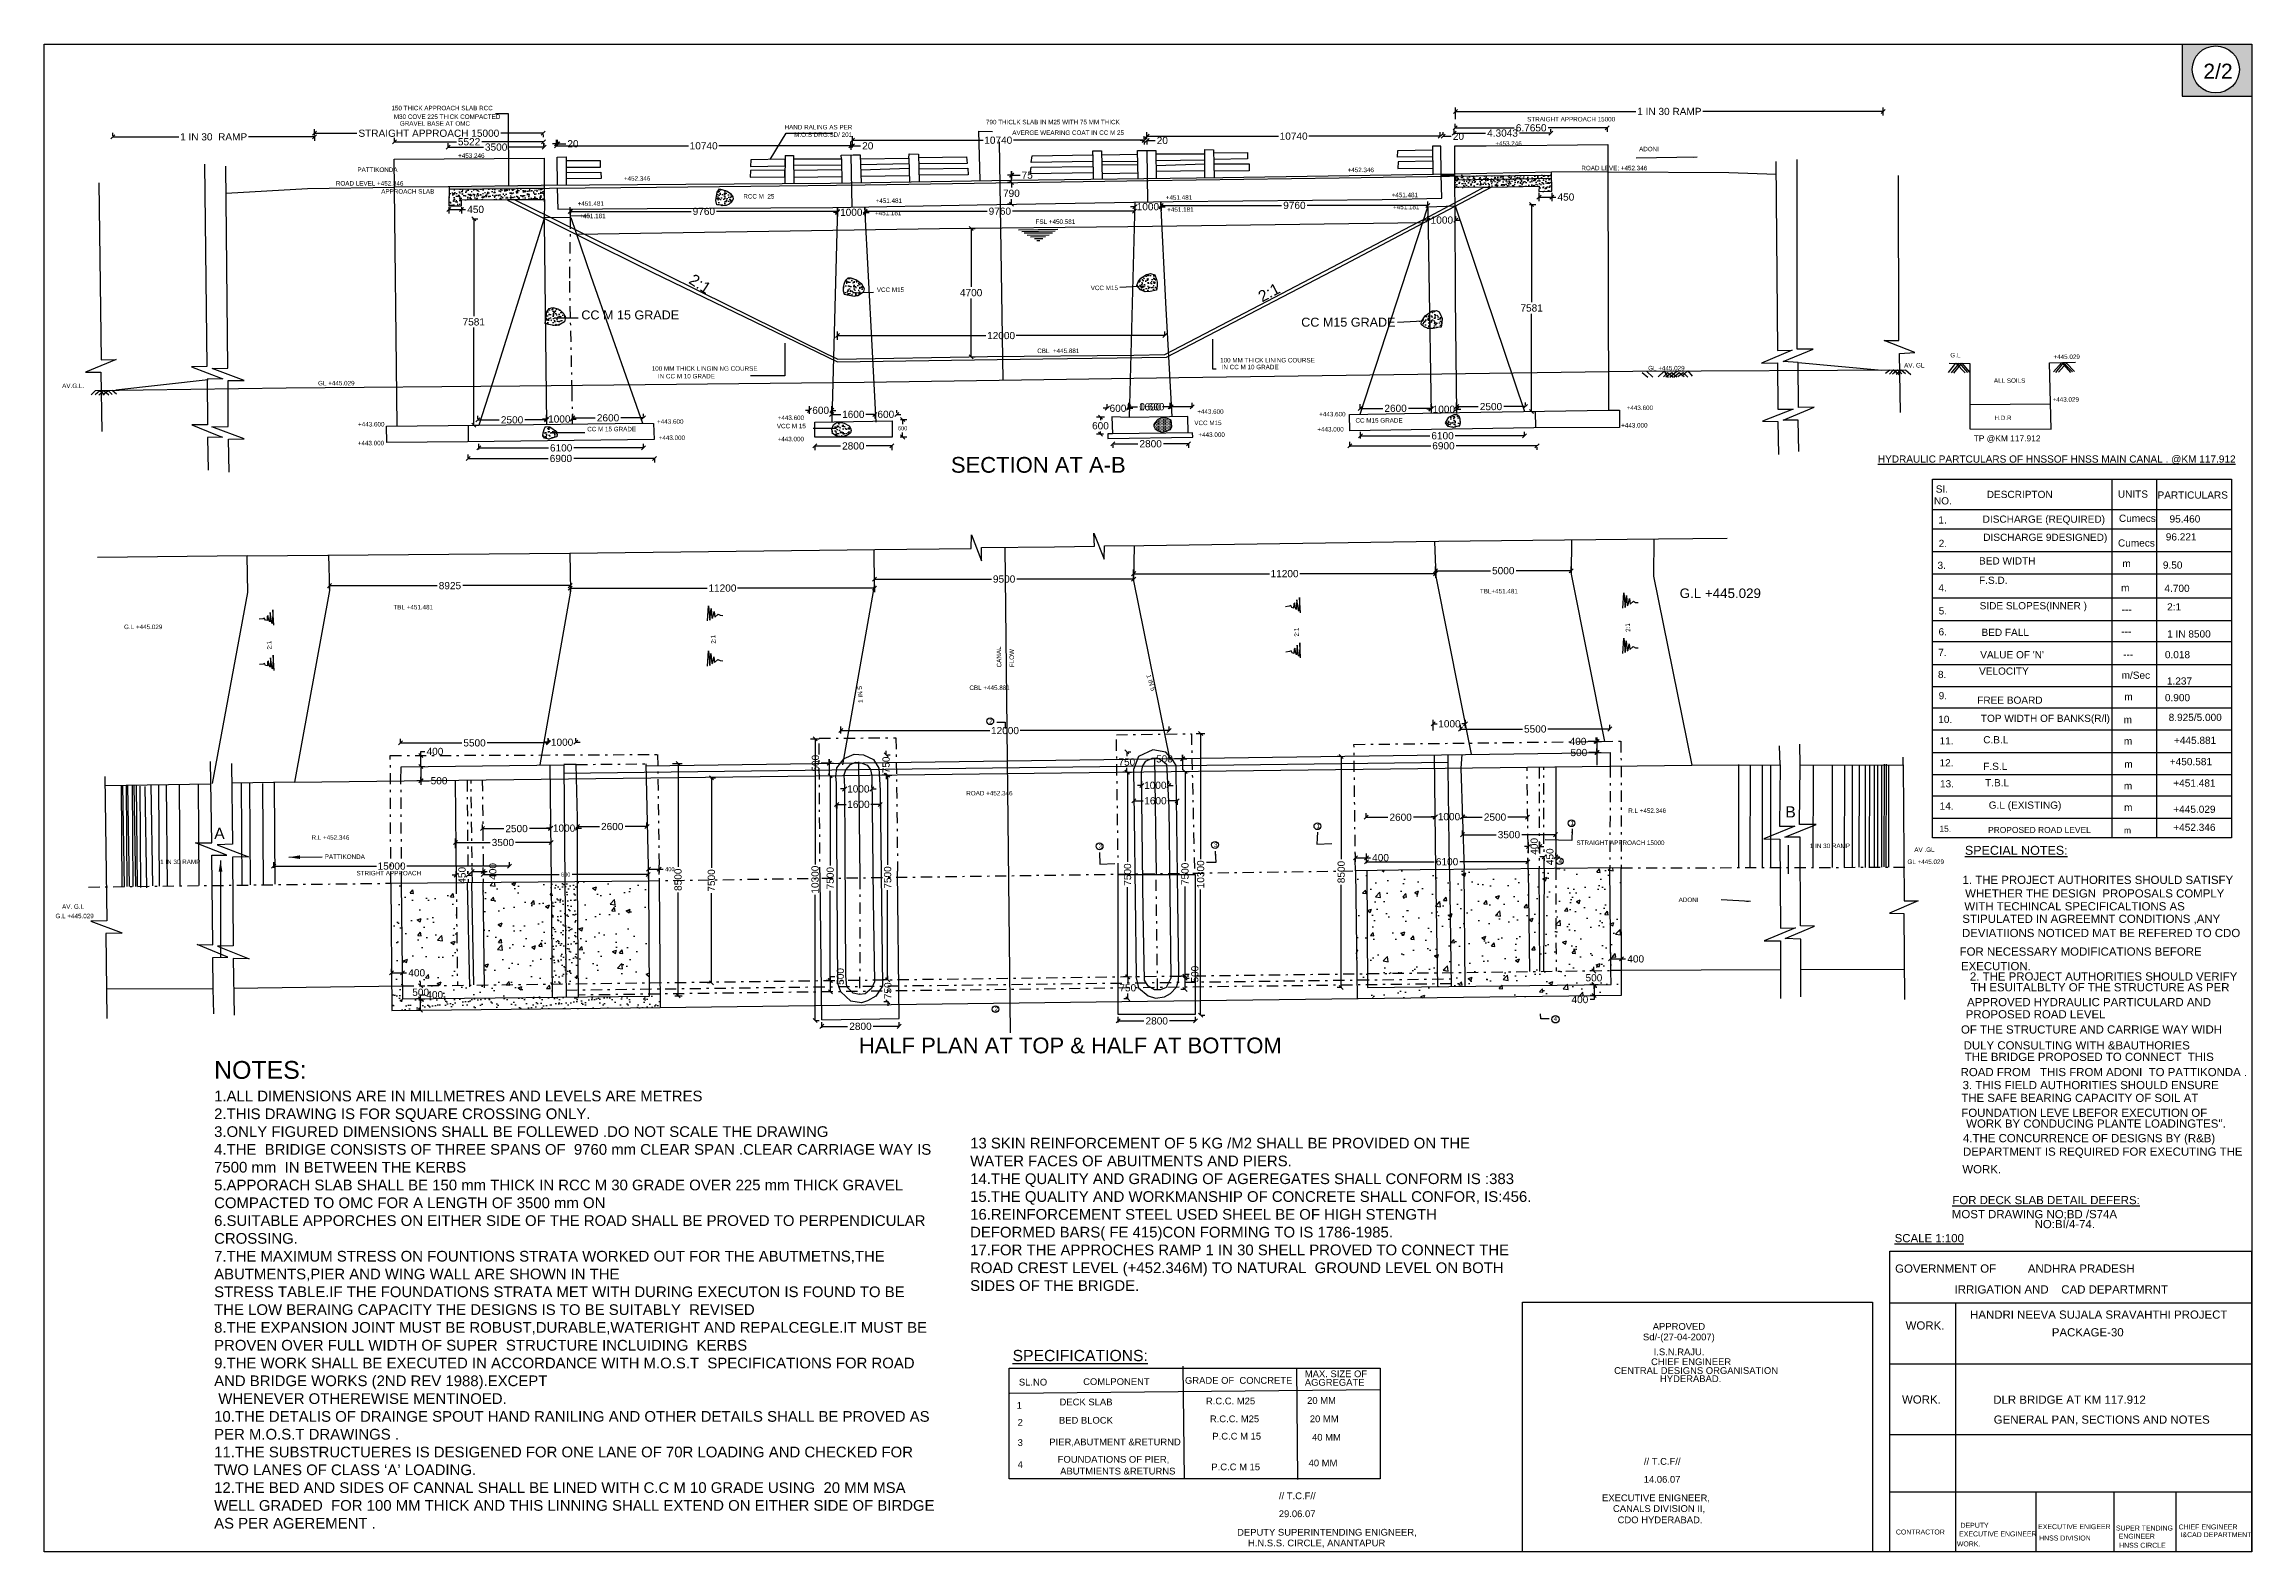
# Model space of a CAD drawing. Header units: metres. Extents: x 115 to 239, y 70 to 208.
# Drawn here: x 115.3 to 213.5, y 70.2 to 137.2 of the extents above; entities that cross this region are included whole.
import ezdxf

# ---------------------------------------------------------------- set-up
doc = ezdxf.new("R2010")
doc.units = ezdxf.units.M
doc.header["$MEASUREMENT"] = 0
doc.linetypes.add('DASHDOT', pattern=[1, 0.5, -0.25, 0, -0.25])
doc.layers.add('DRAWING', color=7, linetype='Continuous')
doc.styles.get("Standard").update_dxf_attribs({"font": 'arial.ttf'})
doc.dimstyles.get("Standard").update_dxf_attribs({"dimtxt": 0.18, "dimasz": 0.18, "dimexe": 0.18, "dimexo": 0.0625, "dimgap": 0.09, "dimtad": 0, "dimtih": 1, "dimtoh": 1, "dimdec": 4, "dimzin": 0, "dimdsep": 46, "dimtxsty": 'Standard', "dimblk": 'OBLIQUE', "dimcen": 0.09, "dimadec": 0, "dimazin": 0, "dimtfac": 1, "dimtdec": 4, "dimtofl": 0, "dimtmove": 0, "dimatfit": 3, "dimfxl": 1, "dimtolj": 1, "dimtzin": 0, "dimarcsym": 0})
pattern_1 = [(50, (0, 0), (0.3600646, -0.03150157), [0.03765, -0.41415]), (355, (0, 0), (-0.06965317, 0.37760045), [0.03012, -0.33132]), (100.4514, (0.03, -0.00263), (0.2904117, 0.34609865), [0.0319976, -0.35197334]), (46.1842, (0, 0.1004), (0.535755, -0.08309055), [0.056475, -0.621225]), (96.6356, (0.04465, 0.0935), (0.4692007, 0.4890072), [0.0479964, -0.5279599]), (351.1842, (0, 0.1004), (0.4692003, 0.4890075), [0.04518, -0.49698]), (21, (0.0502, 0.0753), (0.29964734, -0.2021147), [0.03765, -0.41415]), (326, (0.0502, 0.0753), (0.1221443, 0.3640253), [0.03012, -0.33132]), (71.4514, (0.07517, 0.05846), (0.42179176, 0.1619103), [0.0319976, -0.35197334]), (37.5, (0, 0), (0.00610425, 0.167112715), [0, -0.327304, 0, -0.33634, 0, -0.332575]), (7.5, (0, 0), (0.13206091, 0.19799468), [0, -0.191764, 0, -0.319774, 0, -0.126755]), (327.5, (-0.11195, 0), (0.26797886, -0.011322546), [0, -0.1255, 0, -0.39156, 0, -0.51957]), (317.5, (-0.16215, 0), (0.29275946, 0.0502527), [0, -0.16315, 0, -0.260036, 0, -0.36897])]
pattern_2 = [(50, (0, 0), (1.79315, -0.15688), [0.1875, -2.0625]), (355, (0, 0), (-0.346878, 1.88048), [0.15, -1.65]), (100.4514, (0.1494, -0.013), (1.446272, 1.7236), [0.15935, -1.752855]), (46.1842, (0, 0.5), (2.668103, -0.413798), [0.28125, -3.09375]), (96.6356, (0.2223, 0.4655), (2.336655, 2.435297), [0.239026, -2.629284]), (351.1842, (0, 0.5), (2.336655, 2.435297), [0.225, -2.475]), (21, (0.25, 0.375), (1.492268, -1.006547), [0.1875, -2.0625]), (326, (0.25, 0.375), (0.608288, 1.812875), [0.15, -1.65]), (71.4514, (0.3744, 0.2911), (2.100556, 0.806328), [0.15935, -1.752855]), (37.5, (0, 0), (0.0303996, 0.8322346), [0, -1.63, 0, -1.675, 0, -1.65625]), (7.5, (0, 0), (0.657674, 0.9860293), [0, -0.955, 0, -1.5925, 0, -0.63125]), (327.5, (-0.5575, 0), (1.334556, -0.0563872), [0, -0.625, 0, -1.95, 0, -2.5875]), (317.5, (-0.8075, 0), (1.4579654, 0.2502625), [0, -0.8125, 0, -1.295, 0, -1.8375])]

msp = doc.modelspace()

# ---------------------------------------------------------------- texts
at = {"layer": 'DRAWING'}
for s, height, p in [('2/2', 0.671457, (211.31532, 135.7035)), ('150 THICK APPROACH SLAB RCC', 0.2, (130.78052, 134.30263)), ('M30 COVE 225 THICK COMPACTED ', 0.2, (130.88689, 133.9195)), ('GRAVEL BASE AT OMC ', 0.2, (131.15285, 133.61677)), ('HAND RALING AS PER ', 0.2, (148.25393, 133.4533)), ('790 THICLK SLAB IN M25 WITH 75 MM THICK ', 0.2, (157.206, 133.67959)), ('STRAIGHT APPROACH 15000', 0.2, (181.25873, 133.80675)), ('M.O.S DRG.SD/ 201', 0.2, (148.68143, 133.11969)), ('AVERGE WEARING COAT IN CC M 25', 0.2, (158.37437, 133.20941)), ('+453.246', 0.2, (179.84742, 132.72806)), ('ADONI', 0.2, (186.23498, 132.47998)), ('PATTIKONDA ', 0.2, (129.26664, 131.56105)), ('+453.246', 0.2, (133.74449, 132.18763)), ('+452.346', 0.2, (173.27599, 131.55234)), ('ROAD LEVE; +452.346', 0.2, (183.66829, 131.63615)), ('ROAD LEVEL +452.346', 0.2, (128.3093, 130.95464)), ('APPROACH SLAB', 0.2, (130.32517, 130.59701)), ('+452.346', 0.2, (141.11447, 131.17344)), ('RCC M  25', 0.2, (146.42076, 130.37764)), ('+451.481', 0.2, (165.19877, 130.32775)), ('+451.481', 0.2, (175.23716, 130.43921)), ('+451.481', 0.2, (139.05147, 130.05666)), ('+451.181', 0.2, (139.12812, 129.50536)), ('+451.181', 0.2, (152.2728, 129.63596)), ('+451.481', 0.2, (152.30165, 130.18358)), ('+451.181', 0.2, (165.26015, 129.79148)), ('+451.181', 0.2, (175.29854, 129.90294)), ('FSL +450.581', 0.2, (159.41038, 129.25104)), ('VCC M15', 0.2, (152.35491, 126.2245)), ('VCC M15', 0.2, (161.8616, 126.30708)), ('CC M 15 GRADE ', 0.4, (139.22145, 125.00354)), (' CC M15 GRADE', 0.4, (171.06165, 124.68141)), ('CBL  +445.881', 0.2, (159.48386, 123.51014)), ('100 MM THICK LINGIN NG COURSE', 0.2, (142.3488, 122.7225)), ('100 MM THICK LINING COURSE ', 0.2, (167.61375, 123.09151)), ('IN CC M 10 GRADE', 0.2, (167.68112, 122.78869)), ('GL +445.029', 0.2, (186.63779, 122.73996)), ('AV. GL ', 0.2, (198.01496, 122.86676)), ('G.L', 0.2, (200.0708, 123.31597)), ('+445.029', 0.2, (204.65337, 123.245)), ('AV.G.L.', 0.2, (116.14471, 121.95255)), ('GL +445.029', 0.2, (127.51938, 122.07224)), ('IN CC M 10 GRADE', 0.2, (142.6258, 122.38218)), ('ALL SOILS', 0.2, (202.00552, 122.1861)), ('+443.600', 0.2, (147.94981, 120.53286)), ('+443.600', 0.2, (166.59567, 120.80819)), ('+443.600', 0.2, (172.01615, 120.69426)), ('+443.600', 0.2, (185.68352, 120.97559)), ('H.D.R', 0.2, (202.02942, 120.52608)), ('+443.029', 0.2, (204.61337, 121.34805)), ('+443.600', 0.2, (129.29826, 120.24422)), ('CC M 15 GRADE ', 0.2, (139.48115, 120.02955)), ('+443.600', 0.2, (142.58848, 120.36612)), ('+443.000', 0.2, (142.66001, 119.64376)), ('VCC M 15', 0.2, (147.91002, 120.16385)), ('+443.000', 0.2, (147.94354, 119.58685)), ('VCC M15', 0.2, (166.46707, 120.30505)), ('+443.000', 0.2, (166.64926, 119.78049)), ('+443.000', 0.2, (171.934, 120.02139)), ('CC M15 GRADE', 0.2, (173.62912, 120.4154)), ('+443.000', 0.2, (185.43916, 120.19756)), ('TP @KM 117.912', 0.267179, (201.10671, 119.58123)), ('+443.000', 0.2, (129.28458, 119.40842)), ('SECTION AT A-B', 0.7, (155.64691, 118.18898)), ('%%UHYDRAULIC PARTCULARS OF HNSSOF HNSS MAIN CANAL . @KM 117.912', 0.32, (196.8455, 118.63862)), ('NO.', 0.32, (199.34019, 116.77904)), ('SI.', 0.32, (199.42204, 117.30552)), ('DESCRIPTON', 0.32, (201.68738, 117.06579)), ('UNITS ', 0.32, (207.51497, 117.07934)), ('PARTICULARS ', 0.32, (209.27808, 117.03793)), ('1.', 0.32, (199.53774, 115.92793)), ('DISCHARGE (REQUIRED)', 0.32, (201.50626, 115.96552)), ('Cumecs', 0.32, (207.5631, 116.00371)), ('95.460', 0.32, (209.81259, 115.97414)), ('2.', 0.32, (199.55068, 114.88712)), ('DISCHARGE 9DESIGNED)', 0.32, (201.53321, 115.15804)), ('Cumecs', 0.32, (207.5197, 114.9055)), ('96.221', 0.32, (209.64486, 115.17588)), ('3.', 0.32, (199.49891, 113.91095)), ('BED WIDTH', 0.32, (201.34458, 114.1083)), ('m', 0.32, (207.71557, 113.99473)), ('9.50', 0.32, (209.5166, 113.9243)), ('TBL+451.481', 0.2, (179.15986, 112.82467)), ('G.L +445.029', 0.4246354, (188.04002, 112.6177)), ('4.', 0.32, (199.53773, 112.91023)), ('F.S.D.', 0.32, (201.34458, 113.24699)), ('m', 0.32, (207.65863, 112.91414)), ('4.700', 0.32, (209.58567, 112.88952)), ('TBL +451.481', 0.2, (130.86881, 112.1126)), ('5.', 0.32, (199.55067, 111.88881)), ('SIDE SLOPES(INNER )', 0.32, (201.37153, 112.11651)), ('---', 0.32, (207.68487, 111.95771)), ('2:1', 0.32, (209.70435, 112.06432)), ('G.L +445.029', 0.2, (118.89683, 111.23545)), ('6.', 0.32, (199.54443, 110.9592)), ('BED FALL', 0.32, (201.45237, 110.93219)), ('---', 0.32, (207.66852, 110.97956)), ('1 IN 8500', 0.32, (209.70435, 110.86201)), ('7.', 0.32, (199.53149, 110.04122)), ("VALUE OF 'N'", 0.32, (201.39848, 109.93629)), ('---', 0.32, (207.74673, 109.95279)), ('0.018', 0.32, (209.60568, 109.94121)), ('8.', 0.32, (199.51854, 109.05859)), ('VELOCITY', 0.32, (201.34458, 109.20955)), ('m/Sec', 0.32, (207.68102, 109.02674)), ('1.237', 0.32, (209.69448, 108.76846)), ('CBL +445.881', 0.2, (156.4704, 108.52901)), ('9.', 0.32, (199.55092, 108.11738)), ('FREE BOARD ', 0.32, (201.26374, 107.91758)), ('m', 0.32, (207.80168, 108.07256)), ('0.900', 0.32, (209.60568, 108.02934)), ('2', 0.2, (157.35138, 107.04717)), ('10.', 0.32, (199.53151, 107.06364)), ('TOP WIDTH OF BANKS(R/l)', 0.32, (201.42542, 107.11009)), ('m', 0.32, (207.77152, 107.04806)), ('8.925/5.000', 0.32, (209.77341, 107.15224)), ('11.', 0.32, (199.59002, 106.10884)), ('C.B.L', 0.32, (201.53317, 106.15814)), ('m', 0.32, (207.78173, 106.09732)), ('+445.881', 0.32, (210.01048, 106.13124)), ('12.', 0.32, (199.59002, 105.13267)), ('F.S.L', 0.32, (201.53317, 104.97383)), ('m', 0.32, (207.80185, 105.07283)), ('+450.581', 0.32, (209.82302, 105.18516)), ('ROAD +452.346', 0.2, (156.33013, 103.84152)), ('13.', 0.32, (199.60943, 104.19902)), ('T.B.L', 0.32, (201.61401, 104.24709)), ('m', 0.32, (207.78173, 104.1086)), ('+451.481', 0.32, (209.97916, 104.23273)), ('R.L +452.346', 0.2, (185.75097, 103.06456)), ('B', 0.5, (192.73326, 102.86028)), ('14.', 0.32, (199.59648, 103.20992)), ('G.L (EXISTING)', 0.32, (201.77569, 103.25119)), ('m', 0.32, (207.79197, 103.15055)), ('+445.029', 0.32, (209.97916, 103.06692)), ('A', 0.5, (122.90333, 101.90407)), ('R.L +452.346', 0.2, (127.22694, 101.87344)), ('1', 0.2, (171.89662, 102.37945)), ('1', 0.2, (183.18735, 102.51363)), ('15.', 0.267179, (199.58354, 102.22441)), ('PROPOSED ROAD LEVEL', 0.267179, (201.74874, 102.17454)), ('m', 0.26718, (207.79197, 102.15619)), ('+452.346', 0.32, (209.97916, 102.26345)), ('PATTIKONDA', 0.2, (127.81421, 101.02019)), ('3', 0.2, (162.21181, 101.48746)), ('3', 0.2, (167.34224, 101.54709)), ('STRAIGHT APPROACH 15000', 0.2, (183.45063, 101.63837)), ('1 IN 30 RAMP', 0.2, (193.82485, 101.50058)), ('AV .GL', 0.2, (198.46719, 101.32918)), ('%%USPECIAL NOTES:', 0.3973638, (200.71665, 101.20197)), ('1 IN 30 RAMP', 0.2, (120.49998, 100.7891)), ('STRIGHT APPROACH  ', 0.2, (129.22565, 100.28671)), ('4', 0.2, (182.65828, 100.82617)), ('GL +445.029', 0.2, (198.16305, 100.79277)), ('1. THE PROJECT AUTHORITES SHOULD SATISFY', 0.3638201, (200.61129, 99.90484)), ('ADONI', 0.2, (187.99113, 99.10101)), ('WHETHER THE DESIGN  PROPOSALS COMPLY', 0.3638201, (200.72748, 99.30362)), ('G.L +445.029', 0.2, (115.84751, 98.38168)), ('AV. G.L', 0.2, (116.13962, 98.79991)), ('STIPULATED IN AGREEMNT CONDITIONS ,ANY ', 0.3638201, (200.60167, 98.17406)), ('WITH TECHINCAL SPECIFICALTIONS AS', 0.3638201, (200.69191, 98.72993)), ('DEVIATIIONS NOTICED MAT BE REFERED TO CDO ', 0.3638201, (200.58663, 97.54308)), ('FOR NECESSARY MODIFICATIONS BEFORE', 0.3638201, (200.48134, 96.71679)), ('EXECUTION.', 0.36382, (200.54151, 96.07078)), (' 2. THE PROJECT AUTHORITIES SHOULD VERIFY', 0.3638201, (200.79694, 95.61253)), (' TH ESUITALBLTY OF THE STRUCTURE AS PER ', 0.3638201, (200.84206, 95.13178)), ('2', 0.2, (157.5852, 94.24613)), ('PROPOSED ROAD LEVEL', 0.3638201, (200.75181, 93.9299)), ('APPROVED HYDRAULIC PARTICULARD AND', 0.3638201, (200.81198, 94.47075)), ('4', 0.2, (182.43699, 93.80848)), ('OF THE STRUCTURE AND CARRIGE WAY WIDH ', 0.3638201, (200.54125, 93.25385)), ('HALF PLAN AT TOP & HALF AT BOTTOM', 0.7, (151.55312, 92.37537)), ('DULY CONSULTING WITH &BAUTHORIES ', 0.3638201, (200.66157, 92.54775)), (' THE BRIDGE PROPOSED TO CONNECT  THIS ', 0.3638201, (200.57133, 92.03695)), ('ROAD FROM   THIS FROM ADONI  TO PATTIKONDA .', 0.3638201, (200.52621, 91.3609)), ('THE SAFE BEARING CAPACITY OF SOIL AT ', 0.3638201, (200.55644, 90.2115)), ('3. THIS FIELD AUTHORITIES SHOULD ENSURE ', 0.3638201, (200.6166, 90.78239)), ('FOUNDATION LEVE LBEFOR EXECUTION OF', 0.3638201, (200.55644, 89.55047)), (" WORK BY CONDUCING PLANTE LOADINGTES''.  ", 0.3638201, (200.63164, 89.06972)), ('4.THE CONCURRENCE OF DESIGNS BY (R&B) ', 0.3638201, (200.63164, 88.42372)), ('WORK.', 0.36382, (200.60156, 87.04156)), ('DEPARTMENT IS REQUIRED FOR EXECUTING THE ', 0.3638201, (200.63164, 87.82278)), ('%%UFOR DECK SLAB DETAIL DEFERS:', 0.3638201, (200.15752, 85.66996)), ('MOST DRAWING NO;BD /S74A', 0.3638201, (200.13734, 85.04467)), ('NO:BI/4-74.', 0.3638201, (203.81584, 84.60273)), ('%%USCALE 1:100', 0.3638201, (197.59421, 83.97563)), ('GOVERNMENT OF          ANDHRA PRADESH ', 0.3638201, (197.61439, 82.6242)), ('IRRIGATION AND    CAD DEPARTMRNT ', 0.3638201, (200.25844, 81.69635)), ('HANDRI NEEVA SUJALA SRAVAHTHI PROJECT', 0.3638201, (200.94793, 80.57684)), (' Sd/-(27-04-2007)', 0.3, (186.29142, 79.61515)), ('APPROVED ', 0.3, (186.84262, 80.08212)), ('WORK.', 0.36382, (198.08186, 80.09274)), (' PACKAGE-30', 0.3638201, (204.43969, 79.79018)), ('CHIEF ENGINEER ', 0.3, (186.76549, 78.51285)), (' I.S.N.RAJU.', 0.3, (186.76549, 78.95221)), ('SL.NO', 0.3, (158.66775, 77.60564)), ('COMLPONENT ', 0.3, (161.52511, 77.62795)), ('GRADE OF  CONCRETE', 0.3, (166.0506, 77.68306)), ('AGGREGATE', 0.3, (171.3767, 77.59513)), ('MAX. SIZE OF ', 0.3, (171.3767, 77.97576)), ('CENTRAL DESIGNS ORGANISATION', 0.3, (185.12464, 78.12194)), ('HYDERABAD.', 0.3, (187.16331, 77.75897)), ('1', 0.3, (158.57123, 76.57215)), ('DECK SLAB', 0.3, (160.47652, 76.72373)), ('R.C.C. M25', 0.3, (166.98142, 76.7678)), ('20 MM', 0.3, (171.47972, 76.78984)), ('WORK.', 0.36382, (197.92039, 76.80493)), ('DLR BRIDGE AT KM 117.912', 0.3638201, (201.97749, 76.79589)), ('2', 0.3, (158.61259, 75.81426)), ('BED BLOCK', 0.3, (160.44894, 75.91072)), ('R.C.C. M25', 0.3, (167.15782, 75.9745)), ('20 MM', 0.3, (171.59942, 75.97426)), ('GENERAL PAN, SECTIONS AND NOTES ', 0.3638201, (201.99767, 75.90838)), ('3', 0.3, (158.61259, 74.91857)), ('PIER,ABUTMENT &RETURND', 0.3, (160.02149, 74.94613)), ('P.C.C M 15', 0.3, (167.26808, 75.20322)), ('40 MM ', 0.3, (171.69822, 75.15508)), ('4', 0.3, (158.61259, 73.94021)), ('FOUNDATIONS OF PIER,', 0.3, (160.39379, 74.17446)), ('ABUTMIENTS &RETURNS', 0.3, (160.5041, 73.65083)), ('P.C.C M 15', 0.3, (167.22398, 73.83697)), ('40 MM ', 0.3, (171.54588, 74.01326)), ('// T.C.F//', 0.3, (186.44874, 74.08166)), ('// T.C.F//', 0.3, (170.22793, 72.55127)), ('EXECUTIVE ENIGNEER,', 0.3, (184.58801, 72.46242)), ('14.06.07', 0.3, (186.44121, 73.28382)), ('29.06.07', 0.3, (170.2204, 71.75343)), ('CANALS DIVISION II,', 0.3, (185.07438, 71.98583)), ('CDO HYDERABAD.', 0.3, (185.28159, 71.48259)), ('DEPUTY SUPERINTENDING ENIGNEER,', 0.3, (168.3672, 70.93203)), ('H.N.S.S. CIRCLE, ANANTAPUR', 0.3, (168.85357, 70.45544)), ('CONTRACTOR ', 0.220517, (197.64975, 70.9832)), ('WORK.', 0.220517, (200.36038, 70.4536)), ('EXECUTIVE ENGINEER ', 0.220517, (200.4613, 70.89736)), ('DEPUTY ', 0.220517, (200.52185, 71.2806)), ('EXECUTIVE ENIGEER', 0.220517, (203.97308, 71.22009)), ('HNSS DIVISION', 0.220517, (204.01345, 70.71582)), ('SUPER TENDING ', 0.220517, (207.42902, 71.15958)), ('ENGINEER', 0.220517, (207.55012, 70.7965)), ('CHIEF ENGINEER', 0.220517, (210.21595, 71.20886)), ('I&CAD DEPARTMENT', 0.220517, (210.30192, 70.86541)), ('HNSS CIRCLE ', 0.220517, (207.5703, 70.39309))]:
    msp.add_text(s, height=height, dxfattribs=at).set_placement(p)
for s, height, rotation, p in [('2:1', 0.5, 327.1433703, (143.95551, 126.64208)), ('2:1', 0.5, 27.8405965, (169.47275, 125.75757)), ('2:1', 0.2, 93.6562799, (145.19404, 110.59215)), ('2:1', 0.2, 93.6562799, (171.12072, 110.90897)), ('2:1', 0.2, 93.6562799, (185.84549, 111.12)), ('2:1', 0.2, 93.6562799, (125.46181, 110.3345)), ('CANAL', 0.2, 91.095933, (157.88947, 109.53582)), ('FLOW', 0.2, 91.095933, (158.45956, 109.5467)), ('1 IN 5', 0.2, 287.4051516, (164.33123, 109.18112)), ('1 IN 5', 0.2, 93.6562799, (151.73632, 107.96482))]:
    msp.add_text(s, height=height, rotation=rotation, dxfattribs=at).set_placement(p)
at = {"layer": 'DRAWING', "attachment_point": 1}
for s, insert, char_height, width in [('{\\H1.6667x;NOTES:\\P}1.ALL DIMENSIONS ARE IN MILLMETRES AND LEVELS ARE METRES \\P2.THIS DRAWING IS FOR SQUARE CROSSING ONLY.\\P3.ONLY FIGURED DIMENSIONS SHALL BE FOLLEWED .DO NOT SCALE THE DRAWING \\P4.THE  BRIDIGE CONSISTS OF THREE SPANS OF  9760 mm CLEAR SPAN .CLEAR CARRIAGE WAY IS 7500 mm  IN BETWEEN THE KERBS\\P5.APPORACH SLAB SHALL BE 150 mm THICK IN RCC M 30 GRADE OVER 225 mm THICK GRAVEL COMPACTED TO OMC FOR A LENGTH OF 3500 mm ON\\P6.SUITABLE APPORCHES ON EITHER SIDE OF THE ROAD SHALL BE PROVED TO PERPENDICULAR CROSSING.\\P7.THE MAXIMUM STRESS ON FOUNTIONS STRATA WORKED OUT FOR THE ABUTMETNS,THE ABUTMENTS,PIER AND WING WALL ARE SHOWN IN THE \\PSTRESS TABLE.IF THE FOUNDATIONS STRATA MET WITH DURING EXECUTON IS FOUND TO BE THE LOW BERAING CAPACITY THE DESIGNS IS TO BE SUITABLY  REVISED \\P8.THE EXPANSION JOINT MUST BE ROBUST,DURABLE,WATERIGHT AND REPALCEGLE.IT MUST BE PROVEN OVER FULL WIDTH OF SUPER  STRUCTURE INCLUIDING  KERBS\\P9.THE WORK SHALL BE EXECUTED IN ACCORDANCE WITH M.O.S.T  SPECIFICATIONS FOR ROAD AND BRIDGE WORKS (2ND REV 1988).EXCEPT\\P WHENEVER OTHEREWISE MENTINOED.\\P10.THE DETALIS OF DRAINGE SPOUT HAND RANILING AND OTHER DETAILS SHALL BE PROVED AS PER M.O.S.T DRAWINGS .\\P11.THE SUBSTRUCTUERES IS DESIGENED FOR ONE LANE OF 70R LOADING AND CHECKED FOR TWO LANES OF CLASS ‘A’ LOADING.\\P12.THE BED AND SIDES OF CANNAL SHALL BE LINED WITH C.C M 10 GRADE USING  20 MM MSA WELL GRADED  FOR 100 MM THICK AND THIS LINNING SHALL EXTEND ON EITHER SIDE OF BIRDGE AS PER AGEREMENT .', (122.89926, 92.03397), 0.47475077, 31.9701505), ('13 SKIN REINFORCEMENT OF 5 KG /M2 SHALL BE PROVIDED ON THE WATER FACES OF ABUITMENTS AND PIERS.\\P14.THE QUALITY AND GRADING OF AGEREGATES SHALL CONFORM IS :383\\P15.THE QUALITY AND WORKMANSHIP OF CONCRETE SHALL CONFOR, IS:456.\\P16.REINFORCEMENT STEEL USED SHEEL BE OF HIGH STENGTH DEFORMED BARS( FE 415)CON FORMING TO IS 1786-1985.\\P17.FOR THE APPROCHES RAMP 1 IN 30 SHELL PROVED TO CONNECT THE ROAD CREST LEVEL (+452.346M) TO NATURAL  GROUND LEVEL ON BOTH SIDES OF THE BRIGDE.  ', (156.50197, 88.6195), 0.47475077, 24.5885447), ('{\\LSPECIFICATIONS:}', (158.38874, 79.18948), 0.5, 9.4281667)]:
    msp.add_mtext(s, dxfattribs=dict(at, insert=insert, char_height=char_height, width=width))

# ---------------------------------------------------------------- blocks, each defined once
blk = doc.blocks.new('_Oblique')
at = {"color": 0, "linetype": 'ByBlock', "lineweight": -2}
blk.add_line((-0.5, -0.5), (0.5, 0.5), dxfattribs=at)
blk = doc.blocks.new('*D2')
at = {"layer": 'Defpoints', "color": 0, "transparency": 16777216}
for p in [(134.66, 119.16), (141.986, 119.291), (141.986, 119.243)]:
    blk.add_point(p, dxfattribs=at)
at = {"layer": 'DRAWING', "color": 0, "lineweight": -2, "transparency": 16777216}
for p, q in [((134.66, 119.223), (134.66, 119.471)), ((134.66, 119.291), (137.755, 119.291)), ((141.986, 119.291), (138.891, 119.291)), ((141.986, 119.305), (141.986, 119.471))]:
    blk.add_line(p, q, dxfattribs=at)
at = {"layer": 'DRAWING', "color": 0, "lineweight": -2, "transparency": 16777216, "xscale": 0.18, "yscale": 0.18, "zscale": 0.18, "rotation": 180}
blk.add_blockref('_Oblique', (134.66, 119.291), dxfattribs=at)
at = {"layer": 'DRAWING', "color": 0, "lineweight": -2, "transparency": 16777216, "xscale": 0.18, "yscale": 0.18, "zscale": 0.18}
blk.add_blockref('_Oblique', (141.986, 119.291), dxfattribs=at)
at = {"layer": 'DRAWING', "color": 0, "transparency": 16777216, "insert": (138.323, 119.291), "char_height": 0.32, "attachment_point": 5}
blk.add_mtext('\\A1;6100', dxfattribs=at)
blk = doc.blocks.new('*D3')
at = {"layer": 'Defpoints', "color": 0, "transparency": 16777216}
for p in [(134.197, 118.783), (142.467, 118.885), (142.467, 118.821)]:
    blk.add_point(p, dxfattribs=at)
at = {"layer": 'DRAWING', "color": 0, "lineweight": -2, "transparency": 16777216}
for p, q in [((134.197, 118.845), (134.197, 119.001)), ((134.197, 118.821), (137.744, 118.821)), ((142.467, 118.821), (138.881, 118.821)), ((142.467, 118.822), (142.467, 118.641))]:
    blk.add_line(p, q, dxfattribs=at)
at = {"layer": 'DRAWING', "color": 0, "lineweight": -2, "transparency": 16777216, "xscale": 0.18, "yscale": 0.18, "zscale": 0.18, "rotation": 180}
blk.add_blockref('_Oblique', (134.197, 118.821), dxfattribs=at)
at = {"layer": 'DRAWING', "color": 0, "lineweight": -2, "transparency": 16777216, "xscale": 0.18, "yscale": 0.18, "zscale": 0.18}
blk.add_blockref('_Oblique', (142.467, 118.821), dxfattribs=at)
at = {"layer": 'DRAWING', "color": 0, "transparency": 16777216, "insert": (138.313, 118.821), "char_height": 0.32, "attachment_point": 5}
blk.add_mtext('\\A1;6900', dxfattribs=at)
blk = doc.blocks.new('*D5')
at = {"layer": 'Defpoints', "color": 0, "transparency": 16777216}
for p in [(118.395, 133.1), (127.36, 133.193), (127.36, 133.12)]:
    blk.add_point(p, dxfattribs=at)
at = {"layer": 'DRAWING', "color": 0, "lineweight": -2, "transparency": 16777216}
for p, q in [((118.395, 133.162), (118.395, 133.3)), ((118.395, 133.12), (121.331, 133.12)), ((127.36, 133.12), (124.424, 133.12)), ((127.36, 133.13), (127.36, 132.94))]:
    blk.add_line(p, q, dxfattribs=at)
at = {"layer": 'DRAWING', "color": 0, "lineweight": -2, "transparency": 16777216, "xscale": 0.18, "yscale": 0.18, "zscale": 0.18, "rotation": 180}
blk.add_blockref('_Oblique', (118.395, 133.12), dxfattribs=at)
at = {"layer": 'DRAWING', "color": 0, "lineweight": -2, "transparency": 16777216, "xscale": 0.18, "yscale": 0.18, "zscale": 0.18}
blk.add_blockref('_Oblique', (127.36, 133.12), dxfattribs=at)
at = {"layer": 'DRAWING', "color": 0, "transparency": 16777216, "insert": (122.877, 133.12), "char_height": 0.32, "attachment_point": 5}
blk.add_mtext('\\A1;1 IN 30  RAMP', dxfattribs=at)
blk = doc.blocks.new('*D6')
at = {"layer": 'Defpoints', "color": 0, "transparency": 16777216}
for p in [(127.36, 133.12), (137.526, 133.287), (137.526, 133.281)]:
    blk.add_point(p, dxfattribs=at)
at = {"layer": 'DRAWING', "color": 0, "lineweight": -2, "transparency": 16777216}
for p, q in [((127.36, 133.182), (127.36, 133.461)), ((127.36, 133.281), (129.244, 133.281)), ((137.526, 133.281), (135.642, 133.281)), ((137.526, 133.225), (137.526, 133.101))]:
    blk.add_line(p, q, dxfattribs=at)
at = {"layer": 'DRAWING', "color": 0, "lineweight": -2, "transparency": 16777216, "xscale": 0.18, "yscale": 0.18, "zscale": 0.18, "rotation": 180}
blk.add_blockref('_Oblique', (127.36, 133.281), dxfattribs=at)
at = {"layer": 'DRAWING', "color": 0, "lineweight": -2, "transparency": 16777216, "xscale": 0.18, "yscale": 0.18, "zscale": 0.18}
blk.add_blockref('_Oblique', (137.526, 133.281), dxfattribs=at)
at = {"layer": 'DRAWING', "color": 0, "transparency": 16777216, "insert": (132.443, 133.281), "char_height": 0.32, "attachment_point": 5}
blk.add_mtext('\\A1;STRAIGHT APPROACH 15000', dxfattribs=at)
blk = doc.blocks.new('*D7')
at = {"layer": 'Defpoints', "color": 0, "transparency": 16777216}
for p in [(130.919, 132.852), (137.542, 132.909), (137.542, 132.904)]:
    blk.add_point(p, dxfattribs=at)
at = {"layer": 'DRAWING', "color": 0, "lineweight": -2, "transparency": 16777216}
for p, q in [((130.919, 132.915), (130.919, 133.084)), ((130.919, 132.904), (133.665, 132.904)), ((137.542, 132.904), (134.797, 132.904)), ((137.542, 132.847), (137.542, 132.724))]:
    blk.add_line(p, q, dxfattribs=at)
at = {"layer": 'DRAWING', "color": 0, "lineweight": -2, "transparency": 16777216, "xscale": 0.18, "yscale": 0.18, "zscale": 0.18, "rotation": 180}
blk.add_blockref('_Oblique', (130.919, 132.904), dxfattribs=at)
at = {"layer": 'DRAWING', "color": 0, "lineweight": -2, "transparency": 16777216, "xscale": 0.18, "yscale": 0.18, "zscale": 0.18}
blk.add_blockref('_Oblique', (137.542, 132.904), dxfattribs=at)
at = {"layer": 'DRAWING', "color": 0, "transparency": 16777216, "insert": (134.231, 132.904), "char_height": 0.32, "attachment_point": 5}
blk.add_mtext('\\A1;5522', dxfattribs=at)
blk = doc.blocks.new('*D8')
at = {"layer": 'Defpoints', "color": 0, "transparency": 16777216}
for p in [(133.303, 132.665), (133.303, 132.614), (137.565, 132.638)]:
    blk.add_point(p, dxfattribs=at)
at = {"layer": 'DRAWING', "color": 0, "lineweight": -2, "transparency": 16777216}
for p, q in [((133.303, 132.677), (133.303, 132.845)), ((133.303, 132.665), (134.867, 132.665)), ((137.565, 132.665), (136.001, 132.665)), ((137.565, 132.7), (137.565, 132.845))]:
    blk.add_line(p, q, dxfattribs=at)
at = {"layer": 'DRAWING', "color": 0, "lineweight": -2, "transparency": 16777216, "xscale": 0.18, "yscale": 0.18, "zscale": 0.18, "rotation": 180}
blk.add_blockref('_Oblique', (133.303, 132.665), dxfattribs=at)
at = {"layer": 'DRAWING', "color": 0, "lineweight": -2, "transparency": 16777216, "xscale": 0.18, "yscale": 0.18, "zscale": 0.18}
blk.add_blockref('_Oblique', (137.565, 132.665), dxfattribs=at)
at = {"layer": 'DRAWING', "color": 0, "transparency": 16777216, "insert": (135.434, 132.665), "char_height": 0.32, "attachment_point": 5}
blk.add_mtext('\\A1;3500', dxfattribs=at)
blk = doc.blocks.new('*D9')
at = {"layer": 'Defpoints', "color": 0, "transparency": 16777216}
for p in [(138.114, 132.662), (151.203, 132.793), (151.203, 132.723)]:
    blk.add_point(p, dxfattribs=at)
at = {"layer": 'DRAWING', "color": 0, "lineweight": -2, "transparency": 16777216}
for p, q in [((138.114, 132.724), (138.114, 132.903)), ((138.114, 132.723), (143.982, 132.723)), ((151.203, 132.723), (145.335, 132.723)), ((151.203, 132.731), (151.203, 132.543))]:
    blk.add_line(p, q, dxfattribs=at)
at = {"layer": 'DRAWING', "color": 0, "lineweight": -2, "transparency": 16777216, "xscale": 0.18, "yscale": 0.18, "zscale": 0.18, "rotation": 180}
blk.add_blockref('_Oblique', (138.114, 132.723), dxfattribs=at)
at = {"layer": 'DRAWING', "color": 0, "lineweight": -2, "transparency": 16777216, "xscale": 0.18, "yscale": 0.18, "zscale": 0.18}
blk.add_blockref('_Oblique', (151.203, 132.723), dxfattribs=at)
at = {"layer": 'DRAWING', "color": 0, "transparency": 16777216, "insert": (144.658, 132.723), "char_height": 0.32, "attachment_point": 5}
blk.add_mtext('\\A1;10740', dxfattribs=at)
blk = doc.blocks.new('*D10')
at = {"layer": 'Defpoints', "color": 0, "transparency": 16777216}
for p in [(151.27, 132.579), (164.233, 132.971), (164.233, 132.971)]:
    blk.add_point(p, dxfattribs=at)
at = {"layer": 'DRAWING', "color": 0, "lineweight": -2, "transparency": 16777216}
for p, q in [((151.27, 132.642), (151.27, 133.151)), ((151.27, 132.971), (157.075, 132.971)), ((164.233, 132.971), (158.428, 132.971)), ((164.233, 133.034), (164.233, 133.151))]:
    blk.add_line(p, q, dxfattribs=at)
at = {"layer": 'DRAWING', "color": 0, "lineweight": -2, "transparency": 16777216, "xscale": 0.18, "yscale": 0.18, "zscale": 0.18, "rotation": 180}
blk.add_blockref('_Oblique', (151.27, 132.971), dxfattribs=at)
at = {"layer": 'DRAWING', "color": 0, "lineweight": -2, "transparency": 16777216, "xscale": 0.18, "yscale": 0.18, "zscale": 0.18}
blk.add_blockref('_Oblique', (164.233, 132.971), dxfattribs=at)
at = {"layer": 'DRAWING', "color": 0, "transparency": 16777216, "insert": (157.752, 132.971), "char_height": 0.32, "attachment_point": 5}
blk.add_mtext('\\A1;10740', dxfattribs=at)
blk = doc.blocks.new('*D11')
at = {"layer": 'Defpoints', "color": 0, "transparency": 16777216}
for p in [(178.014, 133.163), (182.318, 133.288), (182.318, 133.288)]:
    blk.add_point(p, dxfattribs=at)
at = {"layer": 'DRAWING', "color": 0, "lineweight": -2, "transparency": 16777216}
for p, q in [((178.014, 133.226), (178.014, 133.468)), ((182.318, 133.35), (182.318, 133.468)), ((178.014, 133.288), (179.405, 133.288)), ((182.318, 133.288), (180.927, 133.288))]:
    blk.add_line(p, q, dxfattribs=at)
at = {"layer": 'DRAWING', "color": 0, "lineweight": -2, "transparency": 16777216, "xscale": 0.18, "yscale": 0.18, "zscale": 0.18, "rotation": 180}
blk.add_blockref('_Oblique', (178.014, 133.288), dxfattribs=at)
at = {"layer": 'DRAWING', "color": 0, "lineweight": -2, "transparency": 16777216, "xscale": 0.18, "yscale": 0.18, "zscale": 0.18}
blk.add_blockref('_Oblique', (182.318, 133.288), dxfattribs=at)
at = {"layer": 'DRAWING', "color": 0, "transparency": 16777216, "insert": (180.166, 133.288), "char_height": 0.32, "attachment_point": 5}
blk.add_mtext('\\A1;4.3043', dxfattribs=at)
blk = doc.blocks.new('*D12')
at = {"layer": 'Defpoints', "color": 0, "transparency": 16777216}
for p in [(178.057, 133.523), (178.057, 133.486), (184.822, 133.595)]:
    blk.add_point(p, dxfattribs=at)
at = {"layer": 'DRAWING', "color": 0, "lineweight": -2, "transparency": 16777216}
for p, q in [((178.057, 133.549), (178.057, 133.703)), ((178.057, 133.523), (180.684, 133.523)), ((184.822, 133.523), (182.194, 133.523)), ((184.822, 133.533), (184.822, 133.343))]:
    blk.add_line(p, q, dxfattribs=at)
at = {"layer": 'DRAWING', "color": 0, "lineweight": -2, "transparency": 16777216, "xscale": 0.18, "yscale": 0.18, "zscale": 0.18, "rotation": 180}
blk.add_blockref('_Oblique', (178.057, 133.523), dxfattribs=at)
at = {"layer": 'DRAWING', "color": 0, "lineweight": -2, "transparency": 16777216, "xscale": 0.18, "yscale": 0.18, "zscale": 0.18}
blk.add_blockref('_Oblique', (184.822, 133.523), dxfattribs=at)
at = {"layer": 'DRAWING', "color": 0, "transparency": 16777216, "insert": (181.439, 133.523), "char_height": 0.32, "attachment_point": 5}
blk.add_mtext('\\A1;6.7650', dxfattribs=at)
blk = doc.blocks.new('*D13')
at = {"layer": 'Defpoints', "color": 0, "transparency": 16777216}
for p in [(178.074, 133.847), (197.087, 134.25), (197.087, 134.013)]:
    blk.add_point(p, dxfattribs=at)
at = {"layer": 'DRAWING', "color": 0, "lineweight": -2, "transparency": 16777216}
for p, q in [((178.074, 133.91), (178.074, 134.43)), ((178.074, 134.25), (186.096, 134.25)), ((197.087, 134.25), (189.065, 134.25)), ((197.087, 134.075), (197.087, 134.43))]:
    blk.add_line(p, q, dxfattribs=at)
at = {"layer": 'DRAWING', "color": 0, "lineweight": -2, "transparency": 16777216, "xscale": 0.18, "yscale": 0.18, "zscale": 0.18, "rotation": 180}
blk.add_blockref('_Oblique', (178.074, 134.25), dxfattribs=at)
at = {"layer": 'DRAWING', "color": 0, "lineweight": -2, "transparency": 16777216, "xscale": 0.18, "yscale": 0.18, "zscale": 0.18}
blk.add_blockref('_Oblique', (197.087, 134.25), dxfattribs=at)
at = {"layer": 'DRAWING', "color": 0, "transparency": 16777216, "insert": (187.58, 134.25), "char_height": 0.32, "attachment_point": 5}
blk.add_mtext('\\A1;1 IN 30 RAMP', dxfattribs=at)
blk = doc.blocks.new('*D14')
at = {"layer": 'Defpoints', "color": 0, "transparency": 16777216}
for p in [(150.606, 124.036), (165.15, 124.285), (165.15, 124.262)]:
    blk.add_point(p, dxfattribs=at)
at = {"layer": 'DRAWING', "color": 0, "lineweight": -2, "transparency": 16777216}
for p, q in [((150.606, 124.099), (150.606, 124.465)), ((150.606, 124.285), (157.202, 124.285)), ((165.15, 124.285), (158.555, 124.285)), ((165.15, 124.324), (165.15, 124.465))]:
    blk.add_line(p, q, dxfattribs=at)
at = {"layer": 'DRAWING', "color": 0, "lineweight": -2, "transparency": 16777216, "xscale": 0.18, "yscale": 0.18, "zscale": 0.18, "rotation": 180}
blk.add_blockref('_Oblique', (150.606, 124.285), dxfattribs=at)
at = {"layer": 'DRAWING', "color": 0, "lineweight": -2, "transparency": 16777216, "xscale": 0.18, "yscale": 0.18, "zscale": 0.18}
blk.add_blockref('_Oblique', (165.15, 124.285), dxfattribs=at)
at = {"layer": 'DRAWING', "color": 0, "transparency": 16777216, "insert": (157.878, 124.285), "char_height": 0.32, "attachment_point": 5}
blk.add_mtext('\\A1;12000', dxfattribs=at)
blk = doc.blocks.new('*D15')
at = {"layer": 'Defpoints', "color": 0, "transparency": 16777216}
for p in [(134.315, 129.482), (134.423, 120.307), (134.44, 120.307)]:
    blk.add_point(p, dxfattribs=at)
at = {"layer": 'DRAWING', "color": 0, "lineweight": -2, "transparency": 16777216}
for p, q in [((134.377, 129.482), (134.62, 129.482)), ((134.44, 129.482), (134.44, 125.148)), ((134.44, 120.307), (134.44, 124.641)), ((134.485, 120.307), (134.62, 120.307))]:
    blk.add_line(p, q, dxfattribs=at)
at = {"layer": 'DRAWING', "color": 0, "lineweight": -2, "transparency": 16777216, "xscale": 0.18, "yscale": 0.18, "zscale": 0.18}
for p, rotation in [((134.44, 129.482), 90), ((134.44, 120.307), 270)]:
    blk.add_blockref('_Oblique', p, dxfattribs=dict(at, rotation=rotation))
at = {"layer": 'DRAWING', "color": 0, "transparency": 16777216, "insert": (134.44, 124.894), "char_height": 0.32, "attachment_point": 5}
blk.add_mtext('\\A1;7581', dxfattribs=at)
blk = doc.blocks.new('*D16')
at = {"layer": 'Defpoints', "color": 0, "transparency": 16777216}
for p in [(138.731, 129.612), (150.603, 129.809), (150.603, 129.687)]:
    blk.add_point(p, dxfattribs=at)
at = {"layer": 'DRAWING', "color": 0, "lineweight": -2, "transparency": 16777216}
for p, q in [((138.731, 129.674), (138.731, 129.989)), ((138.731, 129.809), (144.1, 129.809)), ((150.603, 129.809), (145.234, 129.809)), ((150.603, 129.75), (150.603, 129.989))]:
    blk.add_line(p, q, dxfattribs=at)
at = {"layer": 'DRAWING', "color": 0, "lineweight": -2, "transparency": 16777216, "xscale": 0.18, "yscale": 0.18, "zscale": 0.18, "rotation": 180}
blk.add_blockref('_Oblique', (138.731, 129.809), dxfattribs=at)
at = {"layer": 'DRAWING', "color": 0, "lineweight": -2, "transparency": 16777216, "xscale": 0.18, "yscale": 0.18, "zscale": 0.18}
blk.add_blockref('_Oblique', (150.603, 129.809), dxfattribs=at)
at = {"layer": 'DRAWING', "color": 0, "transparency": 16777216, "insert": (144.667, 129.809), "char_height": 0.32, "attachment_point": 5}
blk.add_mtext('\\A1;9760', dxfattribs=at)
blk = doc.blocks.new('*D17')
at = {"layer": 'Defpoints', "color": 0, "transparency": 16777216}
for p in [(150.603, 129.809), (151.835, 129.874), (151.835, 129.765)]:
    blk.add_point(p, dxfattribs=at)
at = {"layer": 'DRAWING', "color": 0, "lineweight": -2, "transparency": 16777216}
for p, q in [((150.603, 129.765), (150.423, 129.765)), ((150.603, 129.746), (150.603, 129.585)), ((151.835, 129.811), (151.835, 129.585)), ((151.835, 129.765), (152.015, 129.765))]:
    blk.add_line(p, q, dxfattribs=at)
at = {"layer": 'DRAWING', "color": 0, "lineweight": -2, "transparency": 16777216, "xscale": 0.18, "yscale": 0.18, "zscale": 0.18}
blk.add_blockref('_Oblique', (150.603, 129.765), dxfattribs=at)
at = {"layer": 'DRAWING', "color": 0, "lineweight": -2, "transparency": 16777216, "xscale": 0.18, "yscale": 0.18, "zscale": 0.18, "rotation": 180}
blk.add_blockref('_Oblique', (151.835, 129.765), dxfattribs=at)
at = {"layer": 'DRAWING', "color": 0, "transparency": 16777216, "insert": (151.219, 129.765), "char_height": 0.32, "attachment_point": 5}
blk.add_mtext('\\A1;1000', dxfattribs=at)
blk = doc.blocks.new('*D18')
at = {"layer": 'Defpoints', "color": 0, "transparency": 16777216}
for p in [(151.835, 129.698), (163.811, 129.838), (163.811, 129.815)]:
    blk.add_point(p, dxfattribs=at)
at = {"layer": 'DRAWING', "color": 0, "lineweight": -2, "transparency": 16777216}
for p, q in [((151.835, 129.761), (151.835, 129.995)), ((151.835, 129.815), (157.256, 129.815)), ((163.811, 129.815), (158.39, 129.815)), ((163.811, 129.775), (163.811, 129.635))]:
    blk.add_line(p, q, dxfattribs=at)
at = {"layer": 'DRAWING', "color": 0, "lineweight": -2, "transparency": 16777216, "xscale": 0.18, "yscale": 0.18, "zscale": 0.18, "rotation": 180}
blk.add_blockref('_Oblique', (151.835, 129.815), dxfattribs=at)
at = {"layer": 'DRAWING', "color": 0, "lineweight": -2, "transparency": 16777216, "xscale": 0.18, "yscale": 0.18, "zscale": 0.18}
blk.add_blockref('_Oblique', (163.811, 129.815), dxfattribs=at)
at = {"layer": 'DRAWING', "color": 0, "transparency": 16777216, "insert": (157.823, 129.815), "char_height": 0.32, "attachment_point": 5}
blk.add_mtext('\\A1;9760', dxfattribs=at)
blk = doc.blocks.new('*D19')
at = {"layer": 'Defpoints', "color": 0, "transparency": 16777216}
for p in [(163.816, 130.029), (164.989, 130.086), (164.989, 130.016)]:
    blk.add_point(p, dxfattribs=at)
at = {"layer": 'DRAWING', "color": 0, "lineweight": -2, "transparency": 16777216}
for p, q in [((163.816, 130.016), (163.636, 130.016)), ((163.816, 129.967), (163.816, 129.836)), ((164.989, 130.024), (164.989, 129.836)), ((164.989, 130.016), (165.169, 130.016))]:
    blk.add_line(p, q, dxfattribs=at)
at = {"layer": 'DRAWING', "color": 0, "lineweight": -2, "transparency": 16777216, "xscale": 0.18, "yscale": 0.18, "zscale": 0.18}
blk.add_blockref('_Oblique', (163.816, 130.016), dxfattribs=at)
at = {"layer": 'DRAWING', "color": 0, "lineweight": -2, "transparency": 16777216, "xscale": 0.18, "yscale": 0.18, "zscale": 0.18, "rotation": 180}
blk.add_blockref('_Oblique', (164.989, 130.016), dxfattribs=at)
at = {"layer": 'DRAWING', "color": 0, "transparency": 16777216, "insert": (164.403, 130.016), "char_height": 0.32, "attachment_point": 5}
blk.add_mtext('\\A1;1000', dxfattribs=at)
blk = doc.blocks.new('*D20')
at = {"layer": 'Defpoints', "color": 0, "transparency": 16777216}
for p in [(164.989, 129.836), (176.84, 130.074), (176.84, 130.01)]:
    blk.add_point(p, dxfattribs=at)
at = {"layer": 'DRAWING', "color": 0, "lineweight": -2, "transparency": 16777216}
for p, q in [((164.989, 129.899), (164.989, 130.254)), ((164.989, 130.074), (170.347, 130.074)), ((176.84, 130.074), (171.482, 130.074)), ((176.84, 130.073), (176.84, 130.254))]:
    blk.add_line(p, q, dxfattribs=at)
at = {"layer": 'DRAWING', "color": 0, "lineweight": -2, "transparency": 16777216, "xscale": 0.18, "yscale": 0.18, "zscale": 0.18, "rotation": 180}
blk.add_blockref('_Oblique', (164.989, 130.074), dxfattribs=at)
at = {"layer": 'DRAWING', "color": 0, "lineweight": -2, "transparency": 16777216, "xscale": 0.18, "yscale": 0.18, "zscale": 0.18}
blk.add_blockref('_Oblique', (176.84, 130.074), dxfattribs=at)
at = {"layer": 'DRAWING', "color": 0, "transparency": 16777216, "insert": (170.915, 130.074), "char_height": 0.32, "attachment_point": 5}
blk.add_mtext('\\A1;9760', dxfattribs=at)
blk = doc.blocks.new('*D21')
at = {"layer": 'Defpoints', "color": 0, "transparency": 16777216}
for p in [(156.469, 129.042), (156.514, 123.345), (156.546, 123.345)]:
    blk.add_point(p, dxfattribs=at)
at = {"layer": 'DRAWING', "color": 0, "lineweight": -2, "transparency": 16777216}
for p, q in [((156.531, 129.042), (156.726, 129.042)), ((156.546, 129.042), (156.546, 126.447)), ((156.546, 123.345), (156.546, 125.94)), ((156.576, 123.345), (156.726, 123.345))]:
    blk.add_line(p, q, dxfattribs=at)
at = {"layer": 'DRAWING', "color": 0, "lineweight": -2, "transparency": 16777216, "xscale": 0.18, "yscale": 0.18, "zscale": 0.18}
for p, rotation in [((156.546, 129.042), 90), ((156.546, 123.345), 270)]:
    blk.add_blockref('_Oblique', p, dxfattribs=dict(at, rotation=rotation))
at = {"layer": 'DRAWING', "color": 0, "transparency": 16777216, "insert": (156.546, 126.193), "char_height": 0.32, "attachment_point": 5}
blk.add_mtext('\\A1;4700', dxfattribs=at)
blk = doc.blocks.new('*D22')
at = {"layer": 'Defpoints', "color": 0, "transparency": 16777216}
for p in [(181.306, 130.111), (181.456, 120.912), (181.459, 120.912)]:
    blk.add_point(p, dxfattribs=at)
at = {"layer": 'DRAWING', "color": 0, "lineweight": -2, "transparency": 16777216}
for p, q in [((181.369, 130.111), (181.639, 130.111)), ((181.459, 130.111), (181.459, 125.765)), ((181.459, 120.912), (181.459, 125.258)), ((181.518, 120.912), (181.639, 120.912))]:
    blk.add_line(p, q, dxfattribs=at)
at = {"layer": 'DRAWING', "color": 0, "lineweight": -2, "transparency": 16777216, "xscale": 0.18, "yscale": 0.18, "zscale": 0.18}
for p, rotation in [((181.459, 130.111), 90), ((181.459, 120.912), 270)]:
    blk.add_blockref('_Oblique', p, dxfattribs=dict(at, rotation=rotation))
at = {"layer": 'DRAWING', "color": 0, "transparency": 16777216, "insert": (181.459, 125.512), "char_height": 0.32, "attachment_point": 5}
blk.add_mtext('\\A1;7581', dxfattribs=at)
blk = doc.blocks.new('*D23')
at = {"layer": 'Defpoints', "color": 0, "transparency": 16777216}
for p in [(128.033, 112.954), (138.73, 113.177), (138.73, 113.168)]:
    blk.add_point(p, dxfattribs=at)
at = {"layer": 'DRAWING', "color": 0, "lineweight": -2, "transparency": 16777216}
for p, q in [((128.033, 113.016), (128.033, 113.348)), ((128.033, 113.168), (132.812, 113.168)), ((138.73, 113.168), (133.951, 113.168)), ((138.73, 113.114), (138.73, 112.988))]:
    blk.add_line(p, q, dxfattribs=at)
at = {"layer": 'DRAWING', "color": 0, "lineweight": -2, "transparency": 16777216, "xscale": 0.18, "yscale": 0.18, "zscale": 0.18, "rotation": 180}
blk.add_blockref('_Oblique', (128.033, 113.168), dxfattribs=at)
at = {"layer": 'DRAWING', "color": 0, "lineweight": -2, "transparency": 16777216, "xscale": 0.18, "yscale": 0.18, "zscale": 0.18}
blk.add_blockref('_Oblique', (138.73, 113.168), dxfattribs=at)
at = {"layer": 'DRAWING', "color": 0, "transparency": 16777216, "insert": (133.381, 113.168), "char_height": 0.32, "attachment_point": 5}
blk.add_mtext('\\A1;8925', dxfattribs=at)
blk = doc.blocks.new('*D24')
at = {"layer": 'Defpoints', "color": 0, "transparency": 16777216}
for p in [(138.73, 113.114), (152.255, 113.274), (152.255, 113.058)]:
    blk.add_point(p, dxfattribs=at)
at = {"layer": 'DRAWING', "color": 0, "lineweight": -2, "transparency": 16777216}
for p, q in [((138.73, 113.058), (144.816, 113.058)), ((138.73, 113.052), (138.73, 112.878)), ((152.255, 113.058), (146.169, 113.058)), ((152.255, 113.212), (152.255, 112.878))]:
    blk.add_line(p, q, dxfattribs=at)
at = {"layer": 'DRAWING', "color": 0, "lineweight": -2, "transparency": 16777216, "xscale": 0.18, "yscale": 0.18, "zscale": 0.18, "rotation": 180}
blk.add_blockref('_Oblique', (138.73, 113.058), dxfattribs=at)
at = {"layer": 'DRAWING', "color": 0, "lineweight": -2, "transparency": 16777216, "xscale": 0.18, "yscale": 0.18, "zscale": 0.18}
blk.add_blockref('_Oblique', (152.255, 113.058), dxfattribs=at)
at = {"layer": 'DRAWING', "color": 0, "transparency": 16777216, "insert": (145.492, 113.058), "char_height": 0.32, "attachment_point": 5}
blk.add_mtext('\\A1;11200', dxfattribs=at)
blk = doc.blocks.new('*D25')
at = {"layer": 'Defpoints', "color": 0, "transparency": 16777216}
for p in [(152.255, 113.148), (163.77, 113.461), (163.77, 113.387)]:
    blk.add_point(p, dxfattribs=at)
at = {"layer": 'DRAWING', "color": 0, "lineweight": -2, "transparency": 16777216}
for p, q in [((152.255, 113.21), (152.255, 113.641)), ((152.255, 113.461), (157.445, 113.461)), ((163.77, 113.461), (158.58, 113.461)), ((163.77, 113.45), (163.77, 113.641))]:
    blk.add_line(p, q, dxfattribs=at)
at = {"layer": 'DRAWING', "color": 0, "lineweight": -2, "transparency": 16777216, "xscale": 0.18, "yscale": 0.18, "zscale": 0.18, "rotation": 180}
blk.add_blockref('_Oblique', (152.255, 113.461), dxfattribs=at)
at = {"layer": 'DRAWING', "color": 0, "lineweight": -2, "transparency": 16777216, "xscale": 0.18, "yscale": 0.18, "zscale": 0.18}
blk.add_blockref('_Oblique', (163.77, 113.461), dxfattribs=at)
at = {"layer": 'DRAWING', "color": 0, "transparency": 16777216, "insert": (158.012, 113.461), "char_height": 0.32, "attachment_point": 5}
blk.add_mtext('\\A1;9500', dxfattribs=at)
blk = doc.blocks.new('*D26')
at = {"layer": 'Defpoints', "color": 0, "transparency": 16777216}
for p in [(177.185, 113.833), (163.77, 113.387), (177.185, 113.7)]:
    blk.add_point(p, dxfattribs=at)
at = {"layer": 'DRAWING', "color": 0, "lineweight": -2, "transparency": 16777216}
for p, q in [((163.77, 113.45), (163.77, 113.88)), ((163.77, 113.7), (169.801, 113.7)), ((177.185, 113.7), (171.154, 113.7)), ((177.185, 113.771), (177.185, 113.52))]:
    blk.add_line(p, q, dxfattribs=at)
at = {"layer": 'DRAWING', "color": 0, "lineweight": -2, "transparency": 16777216, "xscale": 0.18, "yscale": 0.18, "zscale": 0.18, "rotation": 180}
blk.add_blockref('_Oblique', (163.77, 113.7), dxfattribs=at)
at = {"layer": 'DRAWING', "color": 0, "lineweight": -2, "transparency": 16777216, "xscale": 0.18, "yscale": 0.18, "zscale": 0.18}
blk.add_blockref('_Oblique', (177.185, 113.7), dxfattribs=at)
at = {"layer": 'DRAWING', "color": 0, "transparency": 16777216, "insert": (170.478, 113.7), "char_height": 0.32, "attachment_point": 5}
blk.add_mtext('\\A1;11200', dxfattribs=at)
blk = doc.blocks.new('*D27')
at = {"layer": 'Defpoints', "color": 0, "transparency": 16777216}
for p in [(177.185, 113.833), (177.185, 113.679), (183.212, 113.679)]:
    blk.add_point(p, dxfattribs=at)
at = {"layer": 'DRAWING', "color": 0, "lineweight": -2, "transparency": 16777216}
for p, q in [((177.185, 113.742), (177.185, 114.013)), ((177.185, 113.833), (179.631, 113.833)), ((183.212, 113.833), (180.766, 113.833)), ((183.212, 113.742), (183.212, 114.013))]:
    blk.add_line(p, q, dxfattribs=at)
at = {"layer": 'DRAWING', "color": 0, "lineweight": -2, "transparency": 16777216, "xscale": 0.18, "yscale": 0.18, "zscale": 0.18, "rotation": 180}
blk.add_blockref('_Oblique', (177.185, 113.833), dxfattribs=at)
at = {"layer": 'DRAWING', "color": 0, "lineweight": -2, "transparency": 16777216, "xscale": 0.18, "yscale": 0.18, "zscale": 0.18}
blk.add_blockref('_Oblique', (183.212, 113.833), dxfattribs=at)
at = {"layer": 'DRAWING', "color": 0, "transparency": 16777216, "insert": (180.198, 113.833), "char_height": 0.32, "attachment_point": 5}
blk.add_mtext('\\A1;5000', dxfattribs=at)
blk = doc.blocks.new('*D28')
at = {"layer": 'Defpoints', "color": 0, "transparency": 16777216}
for p in [(131.184, 106.107), (137.765, 106.176), (137.765, 106.17)]:
    blk.add_point(p, dxfattribs=at)
at = {"layer": 'DRAWING', "color": 0, "lineweight": -2, "transparency": 16777216}
for p, q in [((131.184, 106.169), (131.184, 106.356)), ((131.184, 106.176), (133.907, 106.176)), ((137.765, 106.176), (135.042, 106.176)), ((137.765, 106.233), (137.765, 106.356))]:
    blk.add_line(p, q, dxfattribs=at)
at = {"layer": 'DRAWING', "color": 0, "lineweight": -2, "transparency": 16777216, "xscale": 0.18, "yscale": 0.18, "zscale": 0.18, "rotation": 180}
blk.add_blockref('_Oblique', (131.184, 106.176), dxfattribs=at)
at = {"layer": 'DRAWING', "color": 0, "lineweight": -2, "transparency": 16777216, "xscale": 0.18, "yscale": 0.18, "zscale": 0.18}
blk.add_blockref('_Oblique', (137.765, 106.176), dxfattribs=at)
at = {"layer": 'DRAWING', "color": 0, "transparency": 16777216, "insert": (134.474, 106.176), "char_height": 0.32, "attachment_point": 5}
blk.add_mtext('\\A1;5500', dxfattribs=at)
blk = doc.blocks.new('*D29')
at = {"layer": 'Defpoints', "color": 0, "transparency": 16777216}
for p in [(137.749, 106.18), (138.982, 106.205), (138.982, 106.199)]:
    blk.add_point(p, dxfattribs=at)
at = {"layer": 'DRAWING', "color": 0, "lineweight": -2, "transparency": 16777216}
for p, q in [((137.749, 106.205), (137.569, 106.205)), ((137.749, 106.242), (137.749, 106.385)), ((138.982, 106.261), (138.982, 106.385)), ((138.982, 106.205), (139.162, 106.205))]:
    blk.add_line(p, q, dxfattribs=at)
at = {"layer": 'DRAWING', "color": 0, "lineweight": -2, "transparency": 16777216, "xscale": 0.18, "yscale": 0.18, "zscale": 0.18}
blk.add_blockref('_Oblique', (137.749, 106.205), dxfattribs=at)
at = {"layer": 'DRAWING', "color": 0, "lineweight": -2, "transparency": 16777216, "xscale": 0.18, "yscale": 0.18, "zscale": 0.18, "rotation": 180}
blk.add_blockref('_Oblique', (138.982, 106.205), dxfattribs=at)
at = {"layer": 'DRAWING', "color": 0, "transparency": 16777216, "insert": (138.365, 106.205), "char_height": 0.32, "attachment_point": 5}
blk.add_mtext('\\A1;1000', dxfattribs=at)
blk = doc.blocks.new('*D30')
at = {"layer": 'Defpoints', "color": 0, "transparency": 16777216}
for p in [(134.831, 102.322), (137.852, 102.365), (137.852, 102.361)]:
    blk.add_point(p, dxfattribs=at)
at = {"layer": 'DRAWING', "color": 0, "lineweight": -2, "transparency": 16777216}
for p, q in [((134.831, 102.384), (134.831, 102.545)), ((134.831, 102.365), (135.772, 102.365)), ((137.852, 102.365), (136.912, 102.365)), ((137.852, 102.423), (137.852, 102.545))]:
    blk.add_line(p, q, dxfattribs=at)
at = {"layer": 'DRAWING', "color": 0, "lineweight": -2, "transparency": 16777216, "xscale": 0.18, "yscale": 0.18, "zscale": 0.18, "rotation": 180}
blk.add_blockref('_Oblique', (134.831, 102.365), dxfattribs=at)
at = {"layer": 'DRAWING', "color": 0, "lineweight": -2, "transparency": 16777216, "xscale": 0.18, "yscale": 0.18, "zscale": 0.18}
blk.add_blockref('_Oblique', (137.852, 102.365), dxfattribs=at)
at = {"layer": 'DRAWING', "color": 0, "transparency": 16777216, "insert": (136.342, 102.365), "char_height": 0.32, "attachment_point": 5}
blk.add_mtext('\\A1;2500', dxfattribs=at)
blk = doc.blocks.new('*D31')
at = {"layer": 'Defpoints', "color": 0, "transparency": 16777216}
for p in [(137.857, 102.374), (139.051, 102.387), (139.051, 102.374)]:
    blk.add_point(p, dxfattribs=at)
at = {"layer": 'DRAWING', "color": 0, "lineweight": -2, "transparency": 16777216}
for p, q in [((137.857, 102.387), (137.677, 102.387)), ((137.857, 102.437), (137.857, 102.567)), ((139.051, 102.437), (139.051, 102.567)), ((139.051, 102.387), (139.231, 102.387))]:
    blk.add_line(p, q, dxfattribs=at)
at = {"layer": 'DRAWING', "color": 0, "lineweight": -2, "transparency": 16777216, "xscale": 0.18, "yscale": 0.18, "zscale": 0.18}
blk.add_blockref('_Oblique', (137.857, 102.387), dxfattribs=at)
at = {"layer": 'DRAWING', "color": 0, "lineweight": -2, "transparency": 16777216, "xscale": 0.18, "yscale": 0.18, "zscale": 0.18, "rotation": 180}
blk.add_blockref('_Oblique', (139.051, 102.387), dxfattribs=at)
at = {"layer": 'DRAWING', "color": 0, "transparency": 16777216, "insert": (138.454, 102.387), "char_height": 0.32, "attachment_point": 5}
blk.add_mtext('\\A1;1000', dxfattribs=at)
blk = doc.blocks.new('*D32')
at = {"layer": 'Defpoints', "color": 0, "transparency": 16777216}
for p in [(139.047, 102.392), (142.139, 102.457), (142.139, 102.405)]:
    blk.add_point(p, dxfattribs=at)
at = {"layer": 'DRAWING', "color": 0, "lineweight": -2, "transparency": 16777216}
for p, q in [((139.047, 102.454), (139.047, 102.637)), ((139.047, 102.457), (140.023, 102.457)), ((142.139, 102.457), (141.163, 102.457)), ((142.139, 102.467), (142.139, 102.637))]:
    blk.add_line(p, q, dxfattribs=at)
at = {"layer": 'DRAWING', "color": 0, "lineweight": -2, "transparency": 16777216, "xscale": 0.18, "yscale": 0.18, "zscale": 0.18, "rotation": 180}
blk.add_blockref('_Oblique', (139.047, 102.457), dxfattribs=at)
at = {"layer": 'DRAWING', "color": 0, "lineweight": -2, "transparency": 16777216, "xscale": 0.18, "yscale": 0.18, "zscale": 0.18}
blk.add_blockref('_Oblique', (142.139, 102.457), dxfattribs=at)
at = {"layer": 'DRAWING', "color": 0, "transparency": 16777216, "insert": (140.593, 102.457), "char_height": 0.32, "attachment_point": 5}
blk.add_mtext('\\A1;2600', dxfattribs=at)
blk = doc.blocks.new('*D33')
at = {"layer": 'Defpoints', "color": 0, "transparency": 16777216}
for p in [(133.628, 101.432), (137.878, 101.748), (137.878, 101.534)]:
    blk.add_point(p, dxfattribs=at)
at = {"layer": 'DRAWING', "color": 0, "lineweight": -2, "transparency": 16777216}
for p, q in [((133.628, 101.494), (133.628, 101.928)), ((133.628, 101.748), (135.167, 101.748)), ((137.878, 101.748), (136.301, 101.748)), ((137.878, 101.596), (137.878, 101.928))]:
    blk.add_line(p, q, dxfattribs=at)
at = {"layer": 'DRAWING', "color": 0, "lineweight": -2, "transparency": 16777216, "xscale": 0.18, "yscale": 0.18, "zscale": 0.18, "rotation": 180}
blk.add_blockref('_Oblique', (133.628, 101.748), dxfattribs=at)
at = {"layer": 'DRAWING', "color": 0, "lineweight": -2, "transparency": 16777216, "xscale": 0.18, "yscale": 0.18, "zscale": 0.18}
blk.add_blockref('_Oblique', (137.878, 101.748), dxfattribs=at)
at = {"layer": 'DRAWING', "color": 0, "transparency": 16777216, "insert": (135.734, 101.748), "char_height": 0.32, "attachment_point": 5}
blk.add_mtext('\\A1;3500', dxfattribs=at)
blk = doc.blocks.new('*D34')
at = {"layer": 'Defpoints', "color": 0, "transparency": 16777216}
for p in [(125.546, 100.563), (136.028, 100.698), (136.028, 100.652)]:
    blk.add_point(p, dxfattribs=at)
at = {"layer": 'DRAWING', "color": 0, "lineweight": -2, "transparency": 16777216}
for p, q in [((125.546, 100.625), (125.546, 100.878)), ((125.546, 100.698), (130.111, 100.698)), ((136.028, 100.698), (131.464, 100.698)), ((136.028, 100.715), (136.028, 100.878))]:
    blk.add_line(p, q, dxfattribs=at)
at = {"layer": 'DRAWING', "color": 0, "lineweight": -2, "transparency": 16777216, "xscale": 0.18, "yscale": 0.18, "zscale": 0.18, "rotation": 180}
blk.add_blockref('_Oblique', (125.546, 100.698), dxfattribs=at)
at = {"layer": 'DRAWING', "color": 0, "lineweight": -2, "transparency": 16777216, "xscale": 0.18, "yscale": 0.18, "zscale": 0.18}
blk.add_blockref('_Oblique', (136.028, 100.698), dxfattribs=at)
at = {"layer": 'DRAWING', "color": 0, "transparency": 16777216, "insert": (130.787, 100.698), "char_height": 0.32, "attachment_point": 5}
blk.add_mtext('\\A1;15000', dxfattribs=at)
blk = doc.blocks.new('*D35')
at = {"layer": 'Defpoints', "color": 0, "transparency": 16777216}
for p in [(134.853, 100.303), (142.195, 100.338), (142.195, 100.322)]:
    blk.add_point(p, dxfattribs=at)
at = {"layer": 'DRAWING', "color": 0, "lineweight": -2, "transparency": 16777216}
for p, q in [((134.853, 100.365), (134.853, 100.502)), ((134.853, 100.322), (138.235, 100.322)), ((142.195, 100.322), (138.813, 100.322)), ((142.195, 100.276), (142.195, 100.142))]:
    blk.add_line(p, q, dxfattribs=at)
at = {"layer": 'DRAWING', "color": 0, "lineweight": -2, "transparency": 16777216, "xscale": 0.18, "yscale": 0.18, "zscale": 0.18, "rotation": 180}
blk.add_blockref('_Oblique', (134.853, 100.322), dxfattribs=at)
at = {"layer": 'DRAWING', "color": 0, "lineweight": -2, "transparency": 16777216, "xscale": 0.18, "yscale": 0.18, "zscale": 0.18}
blk.add_blockref('_Oblique', (142.195, 100.322), dxfattribs=at)
at = {"layer": 'DRAWING', "color": 0, "transparency": 16777216, "insert": (138.524, 100.322), "char_height": 0.18, "attachment_point": 5}
blk.add_mtext('\\A1;600', dxfattribs=at)
blk = doc.blocks.new('*D36')
at = {"layer": 'Defpoints', "color": 0, "transparency": 16777216}
for p in [(143.213, 105.257), (143.307, 94.928), (143.519, 94.928)]:
    blk.add_point(p, dxfattribs=at)
at = {"layer": 'DRAWING', "color": 0, "lineweight": -2, "transparency": 16777216}
for p, q in [((143.276, 105.257), (143.699, 105.257)), ((143.519, 105.257), (143.519, 100.66)), ((143.519, 94.928), (143.519, 99.525)), ((143.37, 94.928), (143.699, 94.928))]:
    blk.add_line(p, q, dxfattribs=at)
at = {"layer": 'DRAWING', "color": 0, "lineweight": -2, "transparency": 16777216, "xscale": 0.18, "yscale": 0.18, "zscale": 0.18}
for p, rotation in [((143.519, 105.257), 90), ((143.519, 94.928), 270)]:
    blk.add_blockref('_Oblique', p, dxfattribs=dict(at, rotation=rotation))
at = {"layer": 'DRAWING', "color": 0, "transparency": 16777216, "insert": (143.519, 100.092), "char_height": 0.32, "attachment_point": 5, "rotation": 90}
blk.add_mtext('\\A1;8500', dxfattribs=at)
blk = doc.blocks.new('*D37')
at = {"layer": 'Defpoints', "color": 0, "transparency": 16777216}
for p in [(144.895, 104.619), (145.001, 95.506), (145.01, 95.506)]:
    blk.add_point(p, dxfattribs=at)
at = {"layer": 'DRAWING', "color": 0, "lineweight": -2, "transparency": 16777216}
for p, q in [((144.957, 104.619), (145.181, 104.619)), ((145.001, 104.619), (145.001, 100.629)), ((145.001, 95.506), (145.001, 99.497)), ((144.948, 95.506), (144.821, 95.506))]:
    blk.add_line(p, q, dxfattribs=at)
at = {"layer": 'DRAWING', "color": 0, "lineweight": -2, "transparency": 16777216, "xscale": 0.18, "yscale": 0.18, "zscale": 0.18}
for p, rotation in [((145.001, 104.619), 90), ((145.001, 95.506), 270)]:
    blk.add_blockref('_Oblique', p, dxfattribs=dict(at, rotation=rotation))
at = {"layer": 'DRAWING', "color": 0, "transparency": 16777216, "insert": (145.001, 100.063), "char_height": 0.32, "attachment_point": 5, "rotation": 90}
blk.add_mtext('\\A1;7500', dxfattribs=at)
blk = doc.blocks.new('*D38')
at = {"layer": 'Defpoints', "color": 0, "transparency": 16777216}
for p in [(149.351, 106.363), (149.559, 93.833), (149.61, 93.833)]:
    blk.add_point(p, dxfattribs=at)
at = {"layer": 'DRAWING', "color": 0, "lineweight": -2, "transparency": 16777216}
for p, q in [((149.413, 106.363), (149.79, 106.363)), ((149.61, 106.363), (149.61, 100.775)), ((149.61, 93.833), (149.61, 99.422)), ((149.622, 93.833), (149.79, 93.833))]:
    blk.add_line(p, q, dxfattribs=at)
at = {"layer": 'DRAWING', "color": 0, "lineweight": -2, "transparency": 16777216, "xscale": 0.18, "yscale": 0.18, "zscale": 0.18}
for p, rotation in [((149.61, 106.363), 90), ((149.61, 93.833), 270)]:
    blk.add_blockref('_Oblique', p, dxfattribs=dict(at, rotation=rotation))
at = {"layer": 'DRAWING', "color": 0, "transparency": 16777216, "insert": (149.61, 100.098), "char_height": 0.32, "attachment_point": 5, "rotation": 90}
blk.add_mtext('\\A1;10300', dxfattribs=at)
blk = doc.blocks.new('*D39')
at = {"layer": 'Defpoints', "color": 0, "transparency": 16777216}
for p in [(174.108, 102.823), (177.166, 102.871), (177.166, 102.871)]:
    blk.add_point(p, dxfattribs=at)
at = {"layer": 'DRAWING', "color": 0, "lineweight": -2, "transparency": 16777216}
for p, q in [((174.108, 102.885), (174.108, 103.051)), ((177.166, 102.933), (177.166, 103.051)), ((174.108, 102.871), (175.067, 102.871)), ((177.166, 102.871), (176.207, 102.871))]:
    blk.add_line(p, q, dxfattribs=at)
at = {"layer": 'DRAWING', "color": 0, "lineweight": -2, "transparency": 16777216, "xscale": 0.18, "yscale": 0.18, "zscale": 0.18, "rotation": 180}
blk.add_blockref('_Oblique', (174.108, 102.871), dxfattribs=at)
at = {"layer": 'DRAWING', "color": 0, "lineweight": -2, "transparency": 16777216, "xscale": 0.18, "yscale": 0.18, "zscale": 0.18}
blk.add_blockref('_Oblique', (177.166, 102.871), dxfattribs=at)
at = {"layer": 'DRAWING', "color": 0, "transparency": 16777216, "insert": (175.637, 102.871), "char_height": 0.32, "attachment_point": 5}
blk.add_mtext('\\A1;2600', dxfattribs=at)
blk = doc.blocks.new('*D40')
at = {"layer": 'Defpoints', "color": 0, "transparency": 16777216}
for p in [(177.178, 102.839), (178.393, 102.895), (178.393, 102.887)]:
    blk.add_point(p, dxfattribs=at)
at = {"layer": 'DRAWING', "color": 0, "lineweight": -2, "transparency": 16777216}
for p, q in [((177.178, 102.901), (177.178, 103.075)), ((178.393, 102.949), (178.393, 103.075)), ((177.178, 102.895), (176.998, 102.895)), ((178.393, 102.895), (178.573, 102.895))]:
    blk.add_line(p, q, dxfattribs=at)
at = {"layer": 'DRAWING', "color": 0, "lineweight": -2, "transparency": 16777216, "xscale": 0.18, "yscale": 0.18, "zscale": 0.18}
blk.add_blockref('_Oblique', (177.178, 102.895), dxfattribs=at)
at = {"layer": 'DRAWING', "color": 0, "lineweight": -2, "transparency": 16777216, "xscale": 0.18, "yscale": 0.18, "zscale": 0.18, "rotation": 180}
blk.add_blockref('_Oblique', (178.393, 102.895), dxfattribs=at)
at = {"layer": 'DRAWING', "color": 0, "transparency": 16777216, "insert": (177.785, 102.895), "char_height": 0.32, "attachment_point": 5}
blk.add_mtext('\\A1;1000', dxfattribs=at)
blk = doc.blocks.new('*D41')
at = {"layer": 'Defpoints', "color": 0, "transparency": 16777216}
for p in [(178.384, 102.879), (178.384, 102.877), (181.281, 102.909)]:
    blk.add_point(p, dxfattribs=at)
at = {"layer": 'DRAWING', "color": 0, "lineweight": -2, "transparency": 16777216}
for p, q in [((178.384, 102.877), (179.262, 102.877)), ((178.384, 102.817), (178.384, 102.697)), ((181.281, 102.877), (180.402, 102.877)), ((181.281, 102.847), (181.281, 102.697))]:
    blk.add_line(p, q, dxfattribs=at)
at = {"layer": 'DRAWING', "color": 0, "lineweight": -2, "transparency": 16777216, "xscale": 0.18, "yscale": 0.18, "zscale": 0.18, "rotation": 180}
blk.add_blockref('_Oblique', (178.384, 102.877), dxfattribs=at)
at = {"layer": 'DRAWING', "color": 0, "lineweight": -2, "transparency": 16777216, "xscale": 0.18, "yscale": 0.18, "zscale": 0.18}
blk.add_blockref('_Oblique', (181.281, 102.877), dxfattribs=at)
at = {"layer": 'DRAWING', "color": 0, "transparency": 16777216, "insert": (179.832, 102.877), "char_height": 0.32, "attachment_point": 5}
blk.add_mtext('\\A1;2500', dxfattribs=at)
blk = doc.blocks.new('*D42')
at = {"layer": 'Defpoints', "color": 0, "transparency": 16777216}
for p in [(182.515, 102.112), (182.515, 102.096), (178.384, 102.024)]:
    blk.add_point(p, dxfattribs=at)
at = {"layer": 'DRAWING', "color": 0, "lineweight": -2, "transparency": 16777216}
for p, q in [((178.384, 102.086), (178.384, 102.276)), ((178.384, 102.096), (179.882, 102.096)), ((182.515, 102.096), (181.017, 102.096)), ((182.515, 102.049), (182.515, 101.916))]:
    blk.add_line(p, q, dxfattribs=at)
at = {"layer": 'DRAWING', "color": 0, "lineweight": -2, "transparency": 16777216, "xscale": 0.18, "yscale": 0.18, "zscale": 0.18, "rotation": 180}
blk.add_blockref('_Oblique', (178.384, 102.096), dxfattribs=at)
at = {"layer": 'DRAWING', "color": 0, "lineweight": -2, "transparency": 16777216, "xscale": 0.18, "yscale": 0.18, "zscale": 0.18}
blk.add_blockref('_Oblique', (182.515, 102.096), dxfattribs=at)
at = {"layer": 'DRAWING', "color": 0, "transparency": 16777216, "insert": (180.45, 102.096), "char_height": 0.32, "attachment_point": 5}
blk.add_mtext('\\A1;3500', dxfattribs=at)
blk = doc.blocks.new('*D43')
at = {"layer": 'Defpoints', "color": 0, "transparency": 16777216}
for p in [(174.115, 100.77), (181.286, 100.893), (181.286, 100.857)]:
    blk.add_point(p, dxfattribs=at)
at = {"layer": 'DRAWING', "color": 0, "lineweight": -2, "transparency": 16777216}
for p, q in [((174.115, 100.832), (174.115, 101.073)), ((181.286, 100.92), (181.286, 101.073)), ((174.115, 100.893), (177.132, 100.893)), ((181.286, 100.893), (178.269, 100.893))]:
    blk.add_line(p, q, dxfattribs=at)
at = {"layer": 'DRAWING', "color": 0, "lineweight": -2, "transparency": 16777216, "xscale": 0.18, "yscale": 0.18, "zscale": 0.18, "rotation": 180}
blk.add_blockref('_Oblique', (174.115, 100.893), dxfattribs=at)
at = {"layer": 'DRAWING', "color": 0, "lineweight": -2, "transparency": 16777216, "xscale": 0.18, "yscale": 0.18, "zscale": 0.18}
blk.add_blockref('_Oblique', (181.286, 100.893), dxfattribs=at)
at = {"layer": 'DRAWING', "color": 0, "transparency": 16777216, "insert": (177.7, 100.893), "char_height": 0.32, "attachment_point": 5}
blk.add_mtext('\\A1;6100', dxfattribs=at)
blk = doc.blocks.new('*D44')
at = {"layer": 'Defpoints', "color": 0, "transparency": 16777216}
for p in [(150.347, 120.742), (152.272, 120.792), (152.272, 120.783)]:
    blk.add_point(p, dxfattribs=at)
at = {"layer": 'DRAWING', "color": 0, "lineweight": -2, "transparency": 16777216}
for p, q in [((150.347, 120.805), (150.347, 120.963)), ((150.347, 120.783), (150.757, 120.783)), ((152.272, 120.783), (151.862, 120.783)), ((152.272, 120.729), (152.272, 120.603))]:
    blk.add_line(p, q, dxfattribs=at)
at = {"layer": 'DRAWING', "color": 0, "lineweight": -2, "transparency": 16777216, "xscale": 0.18, "yscale": 0.18, "zscale": 0.18, "rotation": 180}
blk.add_blockref('_Oblique', (150.347, 120.783), dxfattribs=at)
at = {"layer": 'DRAWING', "color": 0, "lineweight": -2, "transparency": 16777216, "xscale": 0.18, "yscale": 0.18, "zscale": 0.18}
blk.add_blockref('_Oblique', (152.272, 120.783), dxfattribs=at)
at = {"layer": 'DRAWING', "color": 0, "transparency": 16777216, "insert": (151.309, 120.783), "char_height": 0.32, "attachment_point": 5}
blk.add_mtext('\\A1;1600', dxfattribs=at)
blk = doc.blocks.new('*D45')
at = {"layer": 'Defpoints', "color": 0, "transparency": 16777216}
for p in [(152.264, 120.824), (153.243, 120.783), (153.243, 120.783)]:
    blk.add_point(p, dxfattribs=at)
at = {"layer": 'DRAWING', "color": 0, "lineweight": -2, "transparency": 16777216}
for p, q in [((152.264, 120.783), (152.084, 120.783)), ((152.264, 120.762), (152.264, 120.603)), ((153.243, 120.846), (153.243, 120.963)), ((153.243, 120.783), (153.423, 120.783))]:
    blk.add_line(p, q, dxfattribs=at)
at = {"layer": 'DRAWING', "color": 0, "lineweight": -2, "transparency": 16777216, "xscale": 0.18, "yscale": 0.18, "zscale": 0.18}
blk.add_blockref('_Oblique', (152.264, 120.783), dxfattribs=at)
at = {"layer": 'DRAWING', "color": 0, "lineweight": -2, "transparency": 16777216, "xscale": 0.18, "yscale": 0.18, "zscale": 0.18, "rotation": 180}
blk.add_blockref('_Oblique', (153.243, 120.783), dxfattribs=at)
at = {"layer": 'DRAWING', "color": 0, "transparency": 16777216, "insert": (152.754, 120.783), "char_height": 0.32, "attachment_point": 5}
blk.add_mtext('\\A1;600', dxfattribs=at)
blk = doc.blocks.new('*D46')
at = {"layer": 'Defpoints', "color": 0, "transparency": 16777216}
for p in [(149.36, 120.747), (150.359, 120.962), (150.359, 120.798)]:
    blk.add_point(p, dxfattribs=at)
at = {"layer": 'DRAWING', "color": 0, "lineweight": -2, "transparency": 16777216}
for p, q in [((149.36, 120.962), (149.18, 120.962)), ((149.36, 120.809), (149.36, 121.142)), ((150.359, 120.86), (150.359, 121.142)), ((150.359, 120.962), (150.539, 120.962))]:
    blk.add_line(p, q, dxfattribs=at)
at = {"layer": 'DRAWING', "color": 0, "lineweight": -2, "transparency": 16777216, "xscale": 0.18, "yscale": 0.18, "zscale": 0.18}
blk.add_blockref('_Oblique', (149.36, 120.962), dxfattribs=at)
at = {"layer": 'DRAWING', "color": 0, "lineweight": -2, "transparency": 16777216, "xscale": 0.18, "yscale": 0.18, "zscale": 0.18, "rotation": 180}
blk.add_blockref('_Oblique', (150.359, 120.962), dxfattribs=at)
at = {"layer": 'DRAWING', "color": 0, "transparency": 16777216, "insert": (149.859, 120.962), "char_height": 0.32, "attachment_point": 5}
blk.add_mtext('\\A1;600', dxfattribs=at)
blk = doc.blocks.new('*D47')
at = {"layer": 'Defpoints', "color": 0, "transparency": 16777216}
for p in [(149.596, 119.437), (153.021, 119.472), (153.021, 119.379)]:
    blk.add_point(p, dxfattribs=at)
at = {"layer": 'DRAWING', "color": 0, "lineweight": -2, "transparency": 16777216}
for p, q in [((149.596, 119.379), (150.738, 119.379)), ((149.596, 119.374), (149.596, 119.199)), ((153.021, 119.379), (151.878, 119.379)), ((153.021, 119.409), (153.021, 119.199))]:
    blk.add_line(p, q, dxfattribs=at)
at = {"layer": 'DRAWING', "color": 0, "lineweight": -2, "transparency": 16777216, "xscale": 0.18, "yscale": 0.18, "zscale": 0.18, "rotation": 180}
blk.add_blockref('_Oblique', (149.596, 119.379), dxfattribs=at)
at = {"layer": 'DRAWING', "color": 0, "lineweight": -2, "transparency": 16777216, "xscale": 0.18, "yscale": 0.18, "zscale": 0.18}
blk.add_blockref('_Oblique', (153.021, 119.379), dxfattribs=at)
at = {"layer": 'DRAWING', "color": 0, "transparency": 16777216, "insert": (151.308, 119.379), "char_height": 0.32, "attachment_point": 5}
blk.add_mtext('\\A1;2800', dxfattribs=at)
blk = doc.blocks.new('*D48')
at = {"layer": 'Defpoints', "color": 0, "transparency": 16777216}
for p in [(153.337, 119.778), (153.348, 120.551), (153.502, 119.778)]:
    blk.add_point(p, dxfattribs=at)
at = {"layer": 'DRAWING', "color": 0, "lineweight": -2, "transparency": 16777216}
for p, q in [((153.399, 119.778), (153.682, 119.778)), ((153.411, 120.551), (153.682, 120.551)), ((153.502, 120.551), (153.502, 120.347)), ((153.502, 119.778), (153.502, 119.983))]:
    blk.add_line(p, q, dxfattribs=at)
at = {"layer": 'DRAWING', "color": 0, "lineweight": -2, "transparency": 16777216, "xscale": 0.18, "yscale": 0.18, "zscale": 0.18}
for p, rotation in [((153.502, 120.551), 90), ((153.502, 119.778), 270)]:
    blk.add_blockref('_Oblique', p, dxfattribs=dict(at, rotation=rotation))
at = {"layer": 'DRAWING', "color": 0, "transparency": 16777216, "insert": (153.502, 120.165), "char_height": 0.18, "attachment_point": 5}
blk.add_mtext('\\A1;600', dxfattribs=at)
blk = doc.blocks.new('*D49')
at = {"layer": 'Defpoints', "color": 0, "transparency": 16777216}
for p in [(181.144, 119.832), (181.144, 119.765), (173.855, 119.648)]:
    blk.add_point(p, dxfattribs=at)
at = {"layer": 'DRAWING', "color": 0, "lineweight": -2, "transparency": 16777216}
for p, q in [((173.855, 119.71), (173.855, 120.012)), ((173.855, 119.832), (176.931, 119.832)), ((181.144, 119.832), (178.067, 119.832)), ((181.144, 119.828), (181.144, 120.012))]:
    blk.add_line(p, q, dxfattribs=at)
at = {"layer": 'DRAWING', "color": 0, "lineweight": -2, "transparency": 16777216, "xscale": 0.18, "yscale": 0.18, "zscale": 0.18, "rotation": 180}
blk.add_blockref('_Oblique', (173.855, 119.832), dxfattribs=at)
at = {"layer": 'DRAWING', "color": 0, "lineweight": -2, "transparency": 16777216, "xscale": 0.18, "yscale": 0.18, "zscale": 0.18}
blk.add_blockref('_Oblique', (181.144, 119.832), dxfattribs=at)
at = {"layer": 'DRAWING', "color": 0, "transparency": 16777216, "insert": (177.499, 119.832), "char_height": 0.32, "attachment_point": 5}
blk.add_mtext('\\A1;6100', dxfattribs=at)
blk = doc.blocks.new('*D50')
at = {"layer": 'Defpoints', "color": 0, "transparency": 16777216}
for p in [(173.384, 119.279), (181.697, 119.392), (181.697, 119.384)]:
    blk.add_point(p, dxfattribs=at)
at = {"layer": 'DRAWING', "color": 0, "lineweight": -2, "transparency": 16777216}
for p, q in [((173.384, 119.342), (173.384, 119.564)), ((173.384, 119.384), (176.972, 119.384)), ((181.697, 119.384), (178.109, 119.384)), ((181.697, 119.329), (181.697, 119.204))]:
    blk.add_line(p, q, dxfattribs=at)
at = {"layer": 'DRAWING', "color": 0, "lineweight": -2, "transparency": 16777216, "xscale": 0.18, "yscale": 0.18, "zscale": 0.18, "rotation": 180}
blk.add_blockref('_Oblique', (173.384, 119.384), dxfattribs=at)
at = {"layer": 'DRAWING', "color": 0, "lineweight": -2, "transparency": 16777216, "xscale": 0.18, "yscale": 0.18, "zscale": 0.18}
blk.add_blockref('_Oblique', (181.697, 119.384), dxfattribs=at)
at = {"layer": 'DRAWING', "color": 0, "transparency": 16777216, "insert": (177.54, 119.384), "char_height": 0.32, "attachment_point": 5}
blk.add_mtext('\\A1;6900', dxfattribs=at)
blk = doc.blocks.new('*D51')
at = {"layer": 'Defpoints', "color": 0, "transparency": 16777216}
for p in [(162.842, 119.483), (166.21, 119.541), (166.21, 119.476)]:
    blk.add_point(p, dxfattribs=at)
at = {"layer": 'DRAWING', "color": 0, "lineweight": -2, "transparency": 16777216}
for p, q in [((162.842, 119.476), (163.956, 119.476)), ((162.842, 119.421), (162.842, 119.296)), ((166.21, 119.476), (165.096, 119.476)), ((166.21, 119.478), (166.21, 119.296))]:
    blk.add_line(p, q, dxfattribs=at)
at = {"layer": 'DRAWING', "color": 0, "lineweight": -2, "transparency": 16777216, "xscale": 0.18, "yscale": 0.18, "zscale": 0.18, "rotation": 180}
blk.add_blockref('_Oblique', (162.842, 119.476), dxfattribs=at)
at = {"layer": 'DRAWING', "color": 0, "lineweight": -2, "transparency": 16777216, "xscale": 0.18, "yscale": 0.18, "zscale": 0.18}
blk.add_blockref('_Oblique', (166.21, 119.476), dxfattribs=at)
at = {"layer": 'DRAWING', "color": 0, "transparency": 16777216, "insert": (164.526, 119.476), "char_height": 0.32, "attachment_point": 5}
blk.add_mtext('\\A1;2800', dxfattribs=at)
blk = doc.blocks.new('*D52')
at = {"layer": 'Defpoints', "color": 0, "transparency": 16777216}
for p in [(162.294, 120.653), (162.496, 119.898), (162.534, 120.653)]:
    blk.add_point(p, dxfattribs=at)
at = {"layer": 'DRAWING', "color": 0, "lineweight": -2, "transparency": 16777216}
for p, q in [((162.471, 120.653), (162.114, 120.653)), ((162.433, 119.898), (162.114, 119.898)), ((162.294, 120.653), (162.294, 120.529)), ((162.294, 119.898), (162.294, 120.022))]:
    blk.add_line(p, q, dxfattribs=at)
at = {"layer": 'DRAWING', "color": 0, "lineweight": -2, "transparency": 16777216, "xscale": 0.18, "yscale": 0.18, "zscale": 0.18}
for p, rotation in [((162.294, 120.653), 90), ((162.294, 119.898), 270)]:
    blk.add_blockref('_Oblique', p, dxfattribs=dict(at, rotation=rotation))
at = {"layer": 'DRAWING', "color": 0, "transparency": 16777216, "insert": (162.294, 120.276), "char_height": 0.32, "attachment_point": 5}
blk.add_mtext('\\A1;600', dxfattribs=at)
blk = doc.blocks.new('*D53')
at = {"layer": 'Defpoints', "color": 0, "transparency": 16777216}
for p in [(163.555, 120.949), (165.442, 121.114), (165.442, 120.975)]:
    blk.add_point(p, dxfattribs=at)
at = {"layer": 'DRAWING', "color": 0, "lineweight": -2, "transparency": 16777216}
for p, q in [((163.555, 121.011), (163.555, 121.294)), ((163.555, 121.114), (163.946, 121.114)), ((165.442, 121.114), (165.051, 121.114)), ((165.442, 121.037), (165.442, 121.294))]:
    blk.add_line(p, q, dxfattribs=at)
at = {"layer": 'DRAWING', "color": 0, "lineweight": -2, "transparency": 16777216, "xscale": 0.18, "yscale": 0.18, "zscale": 0.18, "rotation": 180}
blk.add_blockref('_Oblique', (163.555, 121.114), dxfattribs=at)
at = {"layer": 'DRAWING', "color": 0, "lineweight": -2, "transparency": 16777216, "xscale": 0.18, "yscale": 0.18, "zscale": 0.18}
blk.add_blockref('_Oblique', (165.442, 121.114), dxfattribs=at)
at = {"layer": 'DRAWING', "color": 0, "transparency": 16777216, "insert": (164.499, 121.114), "char_height": 0.32, "attachment_point": 5}
blk.add_mtext('\\A1;1600', dxfattribs=at)
blk = doc.blocks.new('*D54')
at = {"layer": 'Defpoints', "color": 0, "transparency": 16777216}
for p in [(162.599, 121.053), (162.599, 120.983), (163.547, 120.931)]:
    blk.add_point(p, dxfattribs=at)
at = {"layer": 'DRAWING', "color": 0, "lineweight": -2, "transparency": 16777216}
for p, q in [((162.599, 121.053), (162.419, 121.053)), ((162.599, 121.046), (162.599, 121.233)), ((163.547, 120.994), (163.547, 121.233)), ((163.547, 121.053), (163.727, 121.053))]:
    blk.add_line(p, q, dxfattribs=at)
at = {"layer": 'DRAWING', "color": 0, "lineweight": -2, "transparency": 16777216, "xscale": 0.18, "yscale": 0.18, "zscale": 0.18}
blk.add_blockref('_Oblique', (162.599, 121.053), dxfattribs=at)
at = {"layer": 'DRAWING', "color": 0, "lineweight": -2, "transparency": 16777216, "xscale": 0.18, "yscale": 0.18, "zscale": 0.18, "rotation": 180}
blk.add_blockref('_Oblique', (163.547, 121.053), dxfattribs=at)
at = {"layer": 'DRAWING', "color": 0, "transparency": 16777216, "insert": (163.073, 121.053), "char_height": 0.32, "attachment_point": 5}
blk.add_mtext('\\A1;600', dxfattribs=at)
blk = doc.blocks.new('*D55')
at = {"layer": 'Defpoints', "color": 0, "transparency": 16777216}
for p in [(165.392, 121.122), (165.392, 121.07), (166.374, 121.018)]:
    blk.add_point(p, dxfattribs=at)
at = {"layer": 'DRAWING', "color": 0, "lineweight": -2, "transparency": 16777216}
for p, q in [((165.392, 121.122), (165.212, 121.122)), ((165.392, 121.133), (165.392, 121.302)), ((166.374, 121.122), (165.392, 121.122)), ((166.374, 121.08), (166.374, 121.302))]:
    blk.add_line(p, q, dxfattribs=at)
at = {"layer": 'DRAWING', "color": 0, "lineweight": -2, "transparency": 16777216, "xscale": 0.18, "yscale": 0.18, "zscale": 0.18, "rotation": 180}
blk.add_blockref('_Oblique', (165.392, 121.122), dxfattribs=at)
at = {"layer": 'DRAWING', "color": 0, "lineweight": -2, "transparency": 16777216, "xscale": 0.18, "yscale": 0.18, "zscale": 0.18}
blk.add_blockref('_Oblique', (166.374, 121.122), dxfattribs=at)
at = {"layer": 'DRAWING', "color": 0, "transparency": 16777216, "insert": (164.583, 121.122), "char_height": 0.32, "attachment_point": 5}
blk.add_mtext('\\A1;0.600', dxfattribs=at)
blk = doc.blocks.new('*D56')
at = {"layer": 'Defpoints', "color": 0, "transparency": 16777216}
for p in [(178.3, 106.666), (184.935, 106.794), (184.935, 106.765)]:
    blk.add_point(p, dxfattribs=at)
at = {"layer": 'DRAWING', "color": 0, "lineweight": -2, "transparency": 16777216}
for p, q in [((178.3, 106.728), (178.3, 106.974)), ((184.935, 106.828), (184.935, 106.974)), ((178.3, 106.794), (181.05, 106.794)), ((184.935, 106.794), (182.185, 106.794))]:
    blk.add_line(p, q, dxfattribs=at)
at = {"layer": 'DRAWING', "color": 0, "lineweight": -2, "transparency": 16777216, "xscale": 0.18, "yscale": 0.18, "zscale": 0.18, "rotation": 180}
blk.add_blockref('_Oblique', (178.3, 106.794), dxfattribs=at)
at = {"layer": 'DRAWING', "color": 0, "lineweight": -2, "transparency": 16777216, "xscale": 0.18, "yscale": 0.18, "zscale": 0.18}
blk.add_blockref('_Oblique', (184.935, 106.794), dxfattribs=at)
at = {"layer": 'DRAWING', "color": 0, "transparency": 16777216, "insert": (181.618, 106.794), "char_height": 0.32, "attachment_point": 5}
blk.add_mtext('\\A1;5500', dxfattribs=at)
blk = doc.blocks.new('*D57')
at = {"layer": 'Defpoints', "color": 0, "transparency": 16777216}
for p in [(177.087, 107.025), (177.087, 106.66), (178.525, 106.779)]:
    blk.add_point(p, dxfattribs=at)
at = {"layer": 'DRAWING', "color": 0, "lineweight": -2, "transparency": 16777216}
for p, q in [((177.087, 106.723), (177.087, 107.205)), ((177.087, 107.025), (177.254, 107.025)), ((178.525, 107.025), (178.359, 107.025)), ((178.525, 106.842), (178.525, 107.205))]:
    blk.add_line(p, q, dxfattribs=at)
at = {"layer": 'DRAWING', "color": 0, "lineweight": -2, "transparency": 16777216, "xscale": 0.18, "yscale": 0.18, "zscale": 0.18, "rotation": 180}
blk.add_blockref('_Oblique', (177.087, 107.025), dxfattribs=at)
at = {"layer": 'DRAWING', "color": 0, "lineweight": -2, "transparency": 16777216, "xscale": 0.18, "yscale": 0.18, "zscale": 0.18}
blk.add_blockref('_Oblique', (178.525, 107.025), dxfattribs=at)
at = {"layer": 'DRAWING', "color": 0, "transparency": 16777216, "insert": (177.806, 107.025), "char_height": 0.32, "attachment_point": 5}
blk.add_mtext('\\A1;1000', dxfattribs=at)
blk = doc.blocks.new('*D58')
at = {"layer": 'Defpoints', "color": 0, "transparency": 16777216}
for p in [(172.994, 105.574), (173.008, 105.574), (173.087, 95.296)]:
    blk.add_point(p, dxfattribs=at)
at = {"layer": 'DRAWING', "color": 0, "lineweight": -2, "transparency": 16777216}
for p, q in [((172.945, 105.574), (172.814, 105.574)), ((172.994, 105.574), (172.994, 101.003)), ((172.994, 95.296), (172.994, 99.868)), ((173.024, 95.296), (172.814, 95.296))]:
    blk.add_line(p, q, dxfattribs=at)
at = {"layer": 'DRAWING', "color": 0, "lineweight": -2, "transparency": 16777216, "xscale": 0.18, "yscale": 0.18, "zscale": 0.18}
for p, rotation in [((172.994, 105.574), 90), ((172.994, 95.296), 270)]:
    blk.add_blockref('_Oblique', p, dxfattribs=dict(at, rotation=rotation))
at = {"layer": 'DRAWING', "color": 0, "transparency": 16777216, "insert": (172.994, 100.435), "char_height": 0.32, "attachment_point": 5, "rotation": 90}
blk.add_mtext('\\A1;8500', dxfattribs=at)
blk = doc.blocks.new('*D59')
at = {"layer": 'Defpoints', "color": 0, "transparency": 16777216}
for p in [(150.756, 106.527), (165.346, 106.724), (165.346, 106.698)]:
    blk.add_point(p, dxfattribs=at)
at = {"layer": 'DRAWING', "color": 0, "lineweight": -2, "transparency": 16777216}
for p, q in [((150.756, 106.59), (150.756, 106.904)), ((150.756, 106.724), (157.375, 106.724)), ((165.346, 106.724), (158.728, 106.724)), ((165.346, 106.76), (165.346, 106.904))]:
    blk.add_line(p, q, dxfattribs=at)
at = {"layer": 'DRAWING', "color": 0, "lineweight": -2, "transparency": 16777216, "xscale": 0.18, "yscale": 0.18, "zscale": 0.18, "rotation": 180}
blk.add_blockref('_Oblique', (150.756, 106.724), dxfattribs=at)
at = {"layer": 'DRAWING', "color": 0, "lineweight": -2, "transparency": 16777216, "xscale": 0.18, "yscale": 0.18, "zscale": 0.18}
blk.add_blockref('_Oblique', (165.346, 106.724), dxfattribs=at)
at = {"layer": 'DRAWING', "color": 0, "transparency": 16777216, "insert": (158.051, 106.724), "char_height": 0.32, "attachment_point": 5}
blk.add_mtext('\\A1;12000', dxfattribs=at)
blk = doc.blocks.new('*D60')
at = {"layer": 'Defpoints', "color": 0, "transparency": 16777216}
for p in [(149.91, 93.444), (153.346, 93.575), (153.346, 93.509)]:
    blk.add_point(p, dxfattribs=at)
at = {"layer": 'DRAWING', "color": 0, "lineweight": -2, "transparency": 16777216}
for p, q in [((149.91, 93.506), (149.91, 93.755)), ((149.91, 93.575), (151.058, 93.575)), ((153.346, 93.575), (152.198, 93.575)), ((153.346, 93.572), (153.346, 93.755))]:
    blk.add_line(p, q, dxfattribs=at)
at = {"layer": 'DRAWING', "color": 0, "lineweight": -2, "transparency": 16777216, "xscale": 0.18, "yscale": 0.18, "zscale": 0.18, "rotation": 180}
blk.add_blockref('_Oblique', (149.91, 93.575), dxfattribs=at)
at = {"layer": 'DRAWING', "color": 0, "lineweight": -2, "transparency": 16777216, "xscale": 0.18, "yscale": 0.18, "zscale": 0.18}
blk.add_blockref('_Oblique', (153.346, 93.575), dxfattribs=at)
at = {"layer": 'DRAWING', "color": 0, "transparency": 16777216, "insert": (151.628, 93.575), "char_height": 0.32, "attachment_point": 5}
blk.add_mtext('\\A1;2800', dxfattribs=at)
blk = doc.blocks.new('*D61')
at = {"layer": 'Defpoints', "color": 0, "transparency": 16777216}
for p in [(134.615, 120.524), (137.668, 120.538), (137.668, 120.534)]:
    blk.add_point(p, dxfattribs=at)
at = {"layer": 'DRAWING', "color": 0, "lineweight": -2, "transparency": 16777216}
for p, q in [((134.615, 120.587), (134.615, 120.718)), ((137.668, 120.597), (137.668, 120.718)), ((134.615, 120.538), (135.572, 120.538)), ((137.668, 120.538), (136.712, 120.538))]:
    blk.add_line(p, q, dxfattribs=at)
at = {"layer": 'DRAWING', "color": 0, "lineweight": -2, "transparency": 16777216, "xscale": 0.18, "yscale": 0.18, "zscale": 0.18, "rotation": 180}
blk.add_blockref('_Oblique', (134.615, 120.538), dxfattribs=at)
at = {"layer": 'DRAWING', "color": 0, "lineweight": -2, "transparency": 16777216, "xscale": 0.18, "yscale": 0.18, "zscale": 0.18}
blk.add_blockref('_Oblique', (137.668, 120.538), dxfattribs=at)
at = {"layer": 'DRAWING', "color": 0, "transparency": 16777216, "insert": (136.142, 120.538), "char_height": 0.32, "attachment_point": 5}
blk.add_mtext('\\A1;2500', dxfattribs=at)
blk = doc.blocks.new('*D62')
at = {"layer": 'Defpoints', "color": 0, "transparency": 16777216}
for p in [(137.668, 120.538), (138.816, 120.587), (138.816, 120.576)]:
    blk.add_point(p, dxfattribs=at)
at = {"layer": 'DRAWING', "color": 0, "lineweight": -2, "transparency": 16777216}
for p, q in [((137.668, 120.601), (137.668, 120.756)), ((137.668, 120.576), (137.488, 120.576)), ((138.816, 120.576), (138.996, 120.576)), ((138.816, 120.524), (138.816, 120.396))]:
    blk.add_line(p, q, dxfattribs=at)
at = {"layer": 'DRAWING', "color": 0, "lineweight": -2, "transparency": 16777216, "xscale": 0.18, "yscale": 0.18, "zscale": 0.18}
blk.add_blockref('_Oblique', (137.668, 120.576), dxfattribs=at)
at = {"layer": 'DRAWING', "color": 0, "lineweight": -2, "transparency": 16777216, "xscale": 0.18, "yscale": 0.18, "zscale": 0.18, "rotation": 180}
blk.add_blockref('_Oblique', (138.816, 120.576), dxfattribs=at)
at = {"layer": 'DRAWING', "color": 0, "transparency": 16777216, "insert": (138.242, 120.576), "char_height": 0.32, "attachment_point": 5}
blk.add_mtext('\\A1;1000', dxfattribs=at)
blk = doc.blocks.new('*D63')
at = {"layer": 'Defpoints', "color": 0, "transparency": 16777216}
for p in [(138.839, 120.585), (141.977, 120.628), (141.977, 120.628)]:
    blk.add_point(p, dxfattribs=at)
at = {"layer": 'DRAWING', "color": 0, "lineweight": -2, "transparency": 16777216}
for p, q in [((138.839, 120.647), (138.839, 120.808)), ((141.977, 120.69), (141.977, 120.808)), ((138.839, 120.628), (139.838, 120.628)), ((141.977, 120.628), (140.978, 120.628))]:
    blk.add_line(p, q, dxfattribs=at)
at = {"layer": 'DRAWING', "color": 0, "lineweight": -2, "transparency": 16777216, "xscale": 0.18, "yscale": 0.18, "zscale": 0.18, "rotation": 180}
blk.add_blockref('_Oblique', (138.839, 120.628), dxfattribs=at)
at = {"layer": 'DRAWING', "color": 0, "lineweight": -2, "transparency": 16777216, "xscale": 0.18, "yscale": 0.18, "zscale": 0.18}
blk.add_blockref('_Oblique', (141.977, 120.628), dxfattribs=at)
at = {"layer": 'DRAWING', "color": 0, "transparency": 16777216, "insert": (140.408, 120.628), "char_height": 0.32, "attachment_point": 5}
blk.add_mtext('\\A1;2600', dxfattribs=at)
blk = doc.blocks.new('*D64')
at = {"layer": 'Defpoints', "color": 0, "transparency": 16777216}
for p in [(138.114, 132.723), (138.168, 132.813), (138.168, 132.723)]:
    blk.add_point(p, dxfattribs=at)
at = {"layer": 'DRAWING', "color": 0, "lineweight": -2, "transparency": 16777216}
for p, q in [((138.114, 132.813), (137.934, 132.813)), ((138.114, 132.786), (138.114, 132.993)), ((138.168, 132.786), (138.168, 132.993)), ((138.168, 132.813), (138.528, 132.813))]:
    blk.add_line(p, q, dxfattribs=at)
at = {"layer": 'DRAWING', "color": 0, "lineweight": -2, "transparency": 16777216, "xscale": 0.18, "yscale": 0.18, "zscale": 0.18}
blk.add_blockref('_Oblique', (138.114, 132.813), dxfattribs=at)
at = {"layer": 'DRAWING', "color": 0, "lineweight": -2, "transparency": 16777216, "xscale": 0.18, "yscale": 0.18, "zscale": 0.18, "rotation": 180}
blk.add_blockref('_Oblique', (138.168, 132.813), dxfattribs=at)
at = {"layer": 'DRAWING', "color": 0, "transparency": 16777216, "insert": (138.849, 132.813), "char_height": 0.32, "attachment_point": 5}
blk.add_mtext('\\A1;20', dxfattribs=at)
blk = doc.blocks.new('*D65')
at = {"layer": 'Defpoints', "color": 0, "transparency": 16777216}
for p in [(133.332, 130.055), (133.892, 130.055), (133.892, 129.895)]:
    blk.add_point(p, dxfattribs=at)
at = {"layer": 'DRAWING', "color": 0, "lineweight": -2, "transparency": 16777216}
for p, q in [((133.332, 129.993), (133.332, 129.715)), ((133.332, 129.895), (133.892, 129.895)), ((133.892, 129.993), (133.892, 129.715)), ((133.892, 129.895), (134.072, 129.895))]:
    blk.add_line(p, q, dxfattribs=at)
at = {"layer": 'DRAWING', "color": 0, "lineweight": -2, "transparency": 16777216, "xscale": 0.18, "yscale": 0.18, "zscale": 0.18, "rotation": 180}
blk.add_blockref('_Oblique', (133.332, 129.895), dxfattribs=at)
at = {"layer": 'DRAWING', "color": 0, "lineweight": -2, "transparency": 16777216, "xscale": 0.18, "yscale": 0.18, "zscale": 0.18}
blk.add_blockref('_Oblique', (133.892, 129.895), dxfattribs=at)
at = {"layer": 'DRAWING', "color": 0, "transparency": 16777216, "insert": (134.522, 129.895), "char_height": 0.32, "attachment_point": 5}
blk.add_mtext('\\A1;450', dxfattribs=at)
blk = doc.blocks.new('*D66')
at = {"layer": 'Defpoints', "color": 0, "transparency": 16777216}
for p in [(158.336, 131.094), (158.336, 131.094), (158.35, 130.128)]:
    blk.add_point(p, dxfattribs=at)
at = {"layer": 'DRAWING', "color": 0, "lineweight": -2, "transparency": 16777216}
for p, q in [((158.273, 131.094), (158.156, 131.094)), ((158.336, 131.094), (158.336, 130.864)), ((158.288, 130.128), (158.156, 130.128)), ((158.336, 130.128), (158.336, 130.358))]:
    blk.add_line(p, q, dxfattribs=at)
at = {"layer": 'DRAWING', "color": 0, "lineweight": -2, "transparency": 16777216, "xscale": 0.18, "yscale": 0.18, "zscale": 0.18}
for p, rotation in [((158.336, 131.094), 90), ((158.336, 130.128), 270)]:
    blk.add_blockref('_Oblique', p, dxfattribs=dict(at, rotation=rotation))
at = {"layer": 'DRAWING', "color": 0, "transparency": 16777216, "insert": (158.336, 130.611), "char_height": 0.32, "attachment_point": 5}
blk.add_mtext('\\A1;790', dxfattribs=at)
blk = doc.blocks.new('*D67')
at = {"layer": 'Defpoints', "color": 0, "transparency": 16777216}
for p in [(158.336, 131.094), (158.359, 131.418), (158.359, 131.187)]:
    blk.add_point(p, dxfattribs=at)
at = {"layer": 'DRAWING', "color": 0, "lineweight": -2, "transparency": 16777216}
for p, q in [((158.336, 131.157), (158.336, 131.598)), ((158.359, 131.25), (158.359, 131.598)), ((158.336, 131.418), (158.156, 131.418)), ((158.359, 131.418), (158.719, 131.418))]:
    blk.add_line(p, q, dxfattribs=at)
at = {"layer": 'DRAWING', "color": 0, "lineweight": -2, "transparency": 16777216, "xscale": 0.18, "yscale": 0.18, "zscale": 0.18}
blk.add_blockref('_Oblique', (158.336, 131.418), dxfattribs=at)
at = {"layer": 'DRAWING', "color": 0, "lineweight": -2, "transparency": 16777216, "xscale": 0.18, "yscale": 0.18, "zscale": 0.18, "rotation": 180}
blk.add_blockref('_Oblique', (158.359, 131.418), dxfattribs=at)
at = {"layer": 'DRAWING', "color": 0, "transparency": 16777216, "insert": (159.038, 131.418), "char_height": 0.32, "attachment_point": 5}
blk.add_mtext('\\A1;75', dxfattribs=at)
blk = doc.blocks.new('*D68')
at = {"layer": 'Defpoints', "color": 0, "transparency": 16777216}
for p in [(151.203, 132.637), (151.27, 132.721), (151.27, 132.642)]:
    blk.add_point(p, dxfattribs=at)
at = {"layer": 'DRAWING', "color": 0, "lineweight": -2, "transparency": 16777216}
for p, q in [((151.203, 132.721), (151.023, 132.721)), ((151.203, 132.7), (151.203, 132.901)), ((151.27, 132.704), (151.27, 132.901)), ((151.27, 132.721), (151.63, 132.721))]:
    blk.add_line(p, q, dxfattribs=at)
at = {"layer": 'DRAWING', "color": 0, "lineweight": -2, "transparency": 16777216, "xscale": 0.18, "yscale": 0.18, "zscale": 0.18}
blk.add_blockref('_Oblique', (151.203, 132.721), dxfattribs=at)
at = {"layer": 'DRAWING', "color": 0, "lineweight": -2, "transparency": 16777216, "xscale": 0.18, "yscale": 0.18, "zscale": 0.18, "rotation": 180}
blk.add_blockref('_Oblique', (151.27, 132.721), dxfattribs=at)
at = {"layer": 'DRAWING', "color": 0, "transparency": 16777216, "insert": (151.952, 132.721), "char_height": 0.32, "attachment_point": 5}
blk.add_mtext('\\A1;20', dxfattribs=at)
blk = doc.blocks.new('*D69')
at = {"layer": 'Defpoints', "color": 0, "transparency": 16777216}
for p in [(164.233, 132.971), (164.362, 132.971), (164.362, 132.96)]:
    blk.add_point(p, dxfattribs=at)
at = {"layer": 'DRAWING', "color": 0, "lineweight": -2, "transparency": 16777216}
for p, q in [((164.233, 132.96), (164.053, 132.96)), ((164.233, 132.909), (164.233, 132.78)), ((164.362, 132.96), (164.722, 132.96)), ((164.362, 132.909), (164.362, 132.78))]:
    blk.add_line(p, q, dxfattribs=at)
at = {"layer": 'DRAWING', "color": 0, "lineweight": -2, "transparency": 16777216, "xscale": 0.18, "yscale": 0.18, "zscale": 0.18}
blk.add_blockref('_Oblique', (164.233, 132.96), dxfattribs=at)
at = {"layer": 'DRAWING', "color": 0, "lineweight": -2, "transparency": 16777216, "xscale": 0.18, "yscale": 0.18, "zscale": 0.18, "rotation": 180}
blk.add_blockref('_Oblique', (164.362, 132.96), dxfattribs=at)
at = {"layer": 'DRAWING', "color": 0, "transparency": 16777216, "insert": (165.044, 132.96), "char_height": 0.32, "attachment_point": 5}
blk.add_mtext('\\A1;20', dxfattribs=at)
blk = doc.blocks.new('*D70')
at = {"layer": 'Defpoints', "color": 0, "transparency": 16777216}
for p in [(164.362, 132.96), (177.4, 133.152), (177.4, 133.137)]:
    blk.add_point(p, dxfattribs=at)
at = {"layer": 'DRAWING', "color": 0, "lineweight": -2, "transparency": 16777216}
for p, q in [((164.362, 133.023), (164.362, 133.332)), ((164.362, 133.152), (170.205, 133.152)), ((177.4, 133.152), (171.558, 133.152)), ((177.4, 133.199), (177.4, 133.332))]:
    blk.add_line(p, q, dxfattribs=at)
at = {"layer": 'DRAWING', "color": 0, "lineweight": -2, "transparency": 16777216, "xscale": 0.18, "yscale": 0.18, "zscale": 0.18, "rotation": 180}
blk.add_blockref('_Oblique', (164.362, 133.152), dxfattribs=at)
at = {"layer": 'DRAWING', "color": 0, "lineweight": -2, "transparency": 16777216, "xscale": 0.18, "yscale": 0.18, "zscale": 0.18}
blk.add_blockref('_Oblique', (177.4, 133.152), dxfattribs=at)
at = {"layer": 'DRAWING', "color": 0, "transparency": 16777216, "insert": (170.881, 133.152), "char_height": 0.32, "attachment_point": 5}
blk.add_mtext('\\A1;10740', dxfattribs=at)
blk = doc.blocks.new('*D71')
at = {"layer": 'Defpoints', "color": 0, "transparency": 16777216}
for p in [(177.4, 133.137), (177.525, 133.147), (177.525, 133.147)]:
    blk.add_point(p, dxfattribs=at)
at = {"layer": 'DRAWING', "color": 0, "lineweight": -2, "transparency": 16777216}
for p, q in [((177.4, 133.147), (177.22, 133.147)), ((177.4, 133.199), (177.4, 133.327)), ((177.525, 133.209), (177.525, 133.327)), ((177.525, 133.147), (177.885, 133.147))]:
    blk.add_line(p, q, dxfattribs=at)
at = {"layer": 'DRAWING', "color": 0, "lineweight": -2, "transparency": 16777216, "xscale": 0.18, "yscale": 0.18, "zscale": 0.18}
blk.add_blockref('_Oblique', (177.4, 133.147), dxfattribs=at)
at = {"layer": 'DRAWING', "color": 0, "lineweight": -2, "transparency": 16777216, "xscale": 0.18, "yscale": 0.18, "zscale": 0.18, "rotation": 180}
blk.add_blockref('_Oblique', (177.525, 133.147), dxfattribs=at)
at = {"layer": 'DRAWING', "color": 0, "transparency": 16777216, "insert": (178.206, 133.147), "char_height": 0.32, "attachment_point": 5}
blk.add_mtext('\\A1;20', dxfattribs=at)
blk = doc.blocks.new('*D72')
at = {"layer": 'Defpoints', "color": 0, "transparency": 16777216}
for p in [(181.786, 130.692), (182.353, 130.696), (182.353, 130.445)]:
    blk.add_point(p, dxfattribs=at)
at = {"layer": 'DRAWING', "color": 0, "lineweight": -2, "transparency": 16777216}
for p, q in [((181.786, 130.63), (181.786, 130.265)), ((182.353, 130.634), (182.353, 130.265)), ((181.786, 130.445), (182.353, 130.445)), ((182.353, 130.445), (182.533, 130.445))]:
    blk.add_line(p, q, dxfattribs=at)
at = {"layer": 'DRAWING', "color": 0, "lineweight": -2, "transparency": 16777216, "xscale": 0.18, "yscale": 0.18, "zscale": 0.18, "rotation": 180}
blk.add_blockref('_Oblique', (181.786, 130.445), dxfattribs=at)
at = {"layer": 'DRAWING', "color": 0, "lineweight": -2, "transparency": 16777216, "xscale": 0.18, "yscale": 0.18, "zscale": 0.18}
blk.add_blockref('_Oblique', (182.353, 130.445), dxfattribs=at)
at = {"layer": 'DRAWING', "color": 0, "transparency": 16777216, "insert": (182.982, 130.445), "char_height": 0.32, "attachment_point": 5}
blk.add_mtext('\\A1;450', dxfattribs=at)
blk = doc.blocks.new('*D73')
at = {"layer": 'Defpoints', "color": 0, "transparency": 16777216}
for p in [(176.849, 129.406), (178.091, 129.42), (178.091, 129.417)]:
    blk.add_point(p, dxfattribs=at)
at = {"layer": 'DRAWING', "color": 0, "lineweight": -2, "transparency": 16777216}
for p, q in [((176.849, 129.469), (176.849, 129.6)), ((178.091, 129.479), (178.091, 129.6)), ((176.849, 129.42), (176.669, 129.42)), ((178.091, 129.42), (178.271, 129.42))]:
    blk.add_line(p, q, dxfattribs=at)
at = {"layer": 'DRAWING', "color": 0, "lineweight": -2, "transparency": 16777216, "xscale": 0.18, "yscale": 0.18, "zscale": 0.18}
blk.add_blockref('_Oblique', (176.849, 129.42), dxfattribs=at)
at = {"layer": 'DRAWING', "color": 0, "lineweight": -2, "transparency": 16777216, "xscale": 0.18, "yscale": 0.18, "zscale": 0.18, "rotation": 180}
blk.add_blockref('_Oblique', (178.091, 129.42), dxfattribs=at)
at = {"layer": 'DRAWING', "color": 0, "transparency": 16777216, "insert": (177.47, 129.42), "char_height": 0.32, "attachment_point": 5}
blk.add_mtext('\\A1;1000', dxfattribs=at)
blk = doc.blocks.new('*D74')
at = {"layer": 'Defpoints', "color": 0, "transparency": 16777216}
for p in [(173.838, 120.997), (176.987, 121.05), (176.987, 121.05)]:
    blk.add_point(p, dxfattribs=at)
at = {"layer": 'DRAWING', "color": 0, "lineweight": -2, "transparency": 16777216}
for p, q in [((173.838, 121.06), (173.838, 121.23)), ((173.838, 121.05), (174.842, 121.05)), ((176.987, 121.05), (175.982, 121.05)), ((176.987, 121.113), (176.987, 121.23))]:
    blk.add_line(p, q, dxfattribs=at)
at = {"layer": 'DRAWING', "color": 0, "lineweight": -2, "transparency": 16777216, "xscale": 0.18, "yscale": 0.18, "zscale": 0.18, "rotation": 180}
blk.add_blockref('_Oblique', (173.838, 121.05), dxfattribs=at)
at = {"layer": 'DRAWING', "color": 0, "lineweight": -2, "transparency": 16777216, "xscale": 0.18, "yscale": 0.18, "zscale": 0.18}
blk.add_blockref('_Oblique', (176.987, 121.05), dxfattribs=at)
at = {"layer": 'DRAWING', "color": 0, "transparency": 16777216, "insert": (175.412, 121.05), "char_height": 0.32, "attachment_point": 5}
blk.add_mtext('\\A1;2600', dxfattribs=at)
blk = doc.blocks.new('*D75')
at = {"layer": 'Defpoints', "color": 0, "transparency": 16777216}
for p in [(176.987, 121.05), (178.126, 121.061), (178.126, 121.009)]:
    blk.add_point(p, dxfattribs=at)
at = {"layer": 'DRAWING', "color": 0, "lineweight": -2, "transparency": 16777216}
for p, q in [((176.987, 121.009), (176.807, 121.009)), ((176.987, 120.988), (176.987, 120.829)), ((178.126, 121.009), (178.306, 121.009)), ((178.126, 120.999), (178.126, 120.829))]:
    blk.add_line(p, q, dxfattribs=at)
at = {"layer": 'DRAWING', "color": 0, "lineweight": -2, "transparency": 16777216, "xscale": 0.18, "yscale": 0.18, "zscale": 0.18}
blk.add_blockref('_Oblique', (176.987, 121.009), dxfattribs=at)
at = {"layer": 'DRAWING', "color": 0, "lineweight": -2, "transparency": 16777216, "xscale": 0.18, "yscale": 0.18, "zscale": 0.18, "rotation": 180}
blk.add_blockref('_Oblique', (178.126, 121.009), dxfattribs=at)
at = {"layer": 'DRAWING', "color": 0, "transparency": 16777216, "insert": (177.557, 121.009), "char_height": 0.32, "attachment_point": 5}
blk.add_mtext('\\A1;1000', dxfattribs=at)
blk = doc.blocks.new('*D76')
at = {"layer": 'Defpoints', "color": 0, "transparency": 16777216}
for p in [(178.126, 120.958), (181.179, 121.129), (181.179, 121.129)]:
    blk.add_point(p, dxfattribs=at)
at = {"layer": 'DRAWING', "color": 0, "lineweight": -2, "transparency": 16777216}
for p, q in [((178.126, 121.021), (178.126, 121.309)), ((178.126, 121.129), (179.082, 121.129)), ((181.179, 121.129), (180.222, 121.129)), ((181.179, 121.192), (181.179, 121.309))]:
    blk.add_line(p, q, dxfattribs=at)
at = {"layer": 'DRAWING', "color": 0, "lineweight": -2, "transparency": 16777216, "xscale": 0.18, "yscale": 0.18, "zscale": 0.18, "rotation": 180}
blk.add_blockref('_Oblique', (178.126, 121.129), dxfattribs=at)
at = {"layer": 'DRAWING', "color": 0, "lineweight": -2, "transparency": 16777216, "xscale": 0.18, "yscale": 0.18, "zscale": 0.18}
blk.add_blockref('_Oblique', (181.179, 121.129), dxfattribs=at)
at = {"layer": 'DRAWING', "color": 0, "transparency": 16777216, "insert": (179.652, 121.129), "char_height": 0.32, "attachment_point": 5}
blk.add_mtext('\\A1;2500', dxfattribs=at)
blk = doc.blocks.new('*D77')
at = {"layer": 'Defpoints', "color": 0, "transparency": 16777216}
for p in [(131.985, 105.616), (132.06, 105.127), (132.086, 105.616)]:
    blk.add_point(p, dxfattribs=at)
at = {"layer": 'DRAWING', "color": 0, "lineweight": -2, "transparency": 16777216}
for p, q in [((132.048, 105.616), (132.266, 105.616)), ((132.086, 105.616), (132.086, 105.796)), ((132.086, 105.796), (132.266, 105.796)), ((132.086, 105.127), (132.086, 105.616)), ((132.122, 105.127), (132.266, 105.127))]:
    blk.add_line(p, q, dxfattribs=at)
at = {"layer": 'DRAWING', "color": 0, "lineweight": -2, "transparency": 16777216, "xscale": 0.18, "yscale": 0.18, "zscale": 0.18}
for p, rotation in [((132.086, 105.616), 90), ((132.086, 105.127), 270)]:
    blk.add_blockref('_Oblique', p, dxfattribs=dict(at, rotation=rotation))
at = {"layer": 'DRAWING', "color": 0, "transparency": 16777216, "insert": (132.715, 105.796), "char_height": 0.32, "attachment_point": 5}
blk.add_mtext('\\A1;400', dxfattribs=at)
blk = doc.blocks.new('*D78')
at = {"layer": 'Defpoints', "color": 0, "transparency": 16777216}
for p in [(132.086, 105.127), (132.094, 104.494), (132.094, 104.494)]:
    blk.add_point(p, dxfattribs=at)
at = {"layer": 'DRAWING', "color": 0, "lineweight": -2, "transparency": 16777216}
for p, q in [((132.086, 105.064), (132.086, 104.314)), ((132.086, 104.494), (131.906, 104.494)), ((132.094, 104.556), (132.094, 104.674)), ((132.094, 104.494), (132.454, 104.494))]:
    blk.add_line(p, q, dxfattribs=at)
at = {"layer": 'DRAWING', "color": 0, "lineweight": -2, "transparency": 16777216, "xscale": 0.18, "yscale": 0.18, "zscale": 0.18}
blk.add_blockref('_Oblique', (132.086, 104.494), dxfattribs=at)
at = {"layer": 'DRAWING', "color": 0, "lineweight": -2, "transparency": 16777216, "xscale": 0.18, "yscale": 0.18, "zscale": 0.18, "rotation": 180}
blk.add_blockref('_Oblique', (132.094, 104.494), dxfattribs=at)
at = {"layer": 'DRAWING', "color": 0, "transparency": 16777216, "insert": (132.897, 104.494), "char_height": 0.32, "attachment_point": 5}
blk.add_mtext('\\A1;500', dxfattribs=at)
blk = doc.blocks.new('*D79')
at = {"layer": 'Defpoints', "color": 0, "transparency": 16777216}
for p in [(133.653, 100.285), (134.183, 100.291), (134.183, 100.29)]:
    blk.add_point(p, dxfattribs=at)
at = {"layer": 'DRAWING', "color": 0, "lineweight": -2, "transparency": 16777216}
for p, q in [((133.653, 100.291), (133.473, 100.291)), ((133.653, 100.347), (133.653, 100.471)), ((134.183, 100.352), (134.183, 100.471)), ((134.183, 100.291), (134.363, 100.291))]:
    blk.add_line(p, q, dxfattribs=at)
at = {"layer": 'DRAWING', "color": 0, "lineweight": -2, "transparency": 16777216, "xscale": 0.18, "yscale": 0.18, "zscale": 0.18}
blk.add_blockref('_Oblique', (133.653, 100.291), dxfattribs=at)
at = {"layer": 'DRAWING', "color": 0, "lineweight": -2, "transparency": 16777216, "xscale": 0.18, "yscale": 0.18, "zscale": 0.18, "rotation": 180}
blk.add_blockref('_Oblique', (134.183, 100.291), dxfattribs=at)
at = {"layer": 'DRAWING', "color": 0, "transparency": 16777216, "insert": (133.918, 100.291), "char_height": 0.32, "attachment_point": 5, "rotation": 90}
blk.add_mtext('\\A1;450', dxfattribs=at)
blk = doc.blocks.new('*D80')
at = {"layer": 'Defpoints', "color": 0, "transparency": 16777216}
for p in [(134.371, 100.463), (134.853, 100.463), (134.853, 100.463)]:
    blk.add_point(p, dxfattribs=at)
at = {"layer": 'DRAWING', "color": 0, "lineweight": -2, "transparency": 16777216}
for p, q in [((134.371, 100.525), (134.371, 100.643)), ((134.371, 100.463), (134.853, 100.463)), ((134.853, 100.525), (134.853, 100.643)), ((134.853, 100.463), (135.033, 100.463))]:
    blk.add_line(p, q, dxfattribs=at)
at = {"layer": 'DRAWING', "color": 0, "lineweight": -2, "transparency": 16777216, "xscale": 0.18, "yscale": 0.18, "zscale": 0.18, "rotation": 180}
blk.add_blockref('_Oblique', (134.371, 100.463), dxfattribs=at)
at = {"layer": 'DRAWING', "color": 0, "lineweight": -2, "transparency": 16777216, "xscale": 0.18, "yscale": 0.18, "zscale": 0.18}
blk.add_blockref('_Oblique', (134.853, 100.463), dxfattribs=at)
at = {"layer": 'DRAWING', "color": 0, "transparency": 16777216, "insert": (135.287, 100.463), "char_height": 0.32, "attachment_point": 5, "rotation": 90}
blk.add_mtext('\\A1;400', dxfattribs=at)
blk = doc.blocks.new('*D81')
at = {"layer": 'Defpoints', "color": 0, "transparency": 16777216}
for p in [(132.074, 94.797), (132.074, 94.797), (132.079, 94.299)]:
    blk.add_point(p, dxfattribs=at)
at = {"layer": 'DRAWING', "color": 0, "lineweight": -2, "transparency": 16777216}
for p, q in [((132.012, 94.797), (131.894, 94.797)), ((132.017, 94.299), (131.894, 94.299)), ((132.074, 94.797), (132.074, 94.977)), ((132.074, 94.977), (132.254, 94.977)), ((132.074, 94.299), (132.074, 94.797))]:
    blk.add_line(p, q, dxfattribs=at)
at = {"layer": 'DRAWING', "color": 0, "lineweight": -2, "transparency": 16777216, "xscale": 0.18, "yscale": 0.18, "zscale": 0.18}
for p, rotation in [((132.074, 94.797), 90), ((132.074, 94.299), 270)]:
    blk.add_blockref('_Oblique', p, dxfattribs=dict(at, rotation=rotation))
at = {"layer": 'DRAWING', "color": 0, "transparency": 16777216, "insert": (132.704, 94.977), "char_height": 0.32, "attachment_point": 5}
blk.add_mtext('\\A1;400', dxfattribs=at)
blk = doc.blocks.new('*D82')
at = {"layer": 'Defpoints', "color": 0, "transparency": 16777216}
for p in [(132.053, 95.374), (132.079, 95.374), (132.074, 94.797)]:
    blk.add_point(p, dxfattribs=at)
at = {"layer": 'DRAWING', "color": 0, "lineweight": -2, "transparency": 16777216}
for p, q in [((132.079, 95.374), (132.079, 95.554)), ((132.115, 95.374), (132.259, 95.374)), ((132.079, 94.797), (132.079, 94.617)), ((132.137, 94.797), (132.259, 94.797))]:
    blk.add_line(p, q, dxfattribs=at)
at = {"layer": 'DRAWING', "color": 0, "lineweight": -2, "transparency": 16777216, "xscale": 0.18, "yscale": 0.18, "zscale": 0.18}
for p, rotation in [((132.079, 95.374), 270), ((132.079, 94.797), 90)]:
    blk.add_blockref('_Oblique', p, dxfattribs=dict(at, rotation=rotation))
at = {"layer": 'DRAWING', "color": 0, "transparency": 16777216, "insert": (132.079, 95.086), "char_height": 0.32, "attachment_point": 5}
blk.add_mtext('\\A1;500', dxfattribs=at)
blk = doc.blocks.new('*D83')
at = {"layer": 'Defpoints', "color": 0, "transparency": 16777216}
for p in [(130.786, 95.93), (131.274, 95.952), (131.274, 95.864)]:
    blk.add_point(p, dxfattribs=at)
at = {"layer": 'DRAWING', "color": 0, "lineweight": -2, "transparency": 16777216}
for p, q in [((130.786, 95.993), (130.786, 96.132)), ((130.786, 95.952), (131.274, 95.952)), ((131.274, 95.926), (131.274, 96.132)), ((131.274, 95.952), (131.454, 95.952))]:
    blk.add_line(p, q, dxfattribs=at)
at = {"layer": 'DRAWING', "color": 0, "lineweight": -2, "transparency": 16777216, "xscale": 0.18, "yscale": 0.18, "zscale": 0.18, "rotation": 180}
blk.add_blockref('_Oblique', (130.786, 95.952), dxfattribs=at)
at = {"layer": 'DRAWING', "color": 0, "lineweight": -2, "transparency": 16777216, "xscale": 0.18, "yscale": 0.18, "zscale": 0.18}
blk.add_blockref('_Oblique', (131.274, 95.952), dxfattribs=at)
at = {"layer": 'DRAWING', "color": 0, "transparency": 16777216, "insert": (131.904, 95.952), "char_height": 0.32, "attachment_point": 5}
blk.add_mtext('\\A1;400', dxfattribs=at)
blk = doc.blocks.new('*D84')
at = {"layer": 'Defpoints', "color": 0, "transparency": 16777216}
for p in [(150.926, 104.113), (152.138, 104.128), (152.138, 104.128)]:
    blk.add_point(p, dxfattribs=at)
at = {"layer": 'DRAWING', "color": 0, "lineweight": -2, "transparency": 16777216}
for p, q in [((150.926, 104.128), (150.746, 104.128)), ((150.926, 104.176), (150.926, 104.308)), ((152.138, 104.191), (152.138, 104.308)), ((152.138, 104.128), (152.318, 104.128))]:
    blk.add_line(p, q, dxfattribs=at)
at = {"layer": 'DRAWING', "color": 0, "lineweight": -2, "transparency": 16777216, "xscale": 0.18, "yscale": 0.18, "zscale": 0.18}
blk.add_blockref('_Oblique', (150.926, 104.128), dxfattribs=at)
at = {"layer": 'DRAWING', "color": 0, "lineweight": -2, "transparency": 16777216, "xscale": 0.18, "yscale": 0.18, "zscale": 0.18, "rotation": 180}
blk.add_blockref('_Oblique', (152.138, 104.128), dxfattribs=at)
at = {"layer": 'DRAWING', "color": 0, "transparency": 16777216, "insert": (151.532, 104.128), "char_height": 0.32, "attachment_point": 5}
blk.add_mtext('\\A1;1000', dxfattribs=at)
blk = doc.blocks.new('*D85')
at = {"layer": 'Defpoints', "color": 0, "transparency": 16777216}
for p in [(150.57, 103.538), (152.505, 103.563), (152.505, 103.443)]:
    blk.add_point(p, dxfattribs=at)
at = {"layer": 'DRAWING', "color": 0, "lineweight": -2, "transparency": 16777216}
for p, q in [((150.57, 103.476), (150.57, 103.263)), ((150.57, 103.443), (150.985, 103.443)), ((152.505, 103.443), (152.09, 103.443)), ((152.505, 103.501), (152.505, 103.263))]:
    blk.add_line(p, q, dxfattribs=at)
at = {"layer": 'DRAWING', "color": 0, "lineweight": -2, "transparency": 16777216, "xscale": 0.18, "yscale": 0.18, "zscale": 0.18, "rotation": 180}
blk.add_blockref('_Oblique', (150.57, 103.443), dxfattribs=at)
at = {"layer": 'DRAWING', "color": 0, "lineweight": -2, "transparency": 16777216, "xscale": 0.18, "yscale": 0.18, "zscale": 0.18}
blk.add_blockref('_Oblique', (152.505, 103.443), dxfattribs=at)
at = {"layer": 'DRAWING', "color": 0, "transparency": 16777216, "insert": (151.538, 103.443), "char_height": 0.32, "attachment_point": 5}
blk.add_mtext('\\A1;1600', dxfattribs=at)
blk = doc.blocks.new('*D86')
at = {"layer": 'Defpoints', "color": 0, "transparency": 16777216}
for p in [(150.238, 105.273), (150.238, 105.271), (150.246, 104.715)]:
    blk.add_point(p, dxfattribs=at)
at = {"layer": 'DRAWING', "color": 0, "lineweight": -2, "transparency": 16777216}
for p, q in [((150.238, 105.273), (149.878, 105.273)), ((150.238, 105.334), (150.238, 105.453)), ((150.246, 104.777), (150.246, 105.453)), ((150.246, 105.273), (150.426, 105.273))]:
    blk.add_line(p, q, dxfattribs=at)
at = {"layer": 'DRAWING', "color": 0, "lineweight": -2, "transparency": 16777216, "xscale": 0.18, "yscale": 0.18, "zscale": 0.18}
blk.add_blockref('_Oblique', (150.238, 105.273), dxfattribs=at)
at = {"layer": 'DRAWING', "color": 0, "lineweight": -2, "transparency": 16777216, "xscale": 0.18, "yscale": 0.18, "zscale": 0.18, "rotation": 180}
blk.add_blockref('_Oblique', (150.246, 105.273), dxfattribs=at)
at = {"layer": 'DRAWING', "color": 0, "transparency": 16777216, "insert": (149.625, 105.273), "char_height": 0.32, "attachment_point": 5, "rotation": 90}
blk.add_mtext('\\A1;500', dxfattribs=at)
blk = doc.blocks.new('*D87')
at = {"layer": 'Defpoints', "color": 0, "transparency": 16777216}
for p in [(152.76, 105.648), (152.765, 105.648), (152.799, 104.746)]:
    blk.add_point(p, dxfattribs=at)
at = {"layer": 'DRAWING', "color": 0, "lineweight": -2, "transparency": 16777216}
for p, q in [((152.765, 105.648), (152.765, 105.828)), ((152.823, 105.648), (152.945, 105.648)), ((152.736, 104.746), (152.585, 104.746)), ((152.765, 104.746), (152.765, 104.566))]:
    blk.add_line(p, q, dxfattribs=at)
at = {"layer": 'DRAWING', "color": 0, "lineweight": -2, "transparency": 16777216, "xscale": 0.18, "yscale": 0.18, "zscale": 0.18}
for p, rotation in [((152.765, 105.648), 270), ((152.765, 104.746), 90)]:
    blk.add_blockref('_Oblique', p, dxfattribs=dict(at, rotation=rotation))
at = {"layer": 'DRAWING', "color": 0, "transparency": 16777216, "insert": (152.765, 105.197), "char_height": 0.32, "attachment_point": 5, "rotation": 90}
blk.add_mtext('\\A1;750', dxfattribs=at)
blk = doc.blocks.new('*D88')
at = {"layer": 'Defpoints', "color": 0, "transparency": 16777216}
for p in [(150.246, 104.715), (150.283, 95.614), (150.362, 95.614)]:
    blk.add_point(p, dxfattribs=at)
at = {"layer": 'DRAWING', "color": 0, "lineweight": -2, "transparency": 16777216}
for p, q in [((150.283, 104.715), (150.283, 100.728)), ((150.309, 104.715), (150.463, 104.715)), ((150.283, 95.614), (150.283, 99.596)), ((150.3, 95.614), (150.103, 95.614))]:
    blk.add_line(p, q, dxfattribs=at)
at = {"layer": 'DRAWING', "color": 0, "lineweight": -2, "transparency": 16777216, "xscale": 0.18, "yscale": 0.18, "zscale": 0.18}
for p, rotation in [((150.283, 104.715), 90), ((150.283, 95.614), 270)]:
    blk.add_blockref('_Oblique', p, dxfattribs=dict(at, rotation=rotation))
at = {"layer": 'DRAWING', "color": 0, "transparency": 16777216, "insert": (150.283, 100.162), "char_height": 0.32, "attachment_point": 5, "rotation": 90}
blk.add_mtext('\\A1;7500', dxfattribs=at)
blk = doc.blocks.new('*D89')
at = {"layer": 'Defpoints', "color": 0, "transparency": 16777216}
for p in [(152.799, 104.746), (152.836, 95.645), (152.915, 95.645)]:
    blk.add_point(p, dxfattribs=at)
at = {"layer": 'DRAWING', "color": 0, "lineweight": -2, "transparency": 16777216}
for p, q in [((152.836, 104.746), (152.836, 100.759)), ((152.861, 104.746), (153.016, 104.746)), ((152.836, 95.645), (152.836, 99.627)), ((152.853, 95.645), (152.656, 95.645))]:
    blk.add_line(p, q, dxfattribs=at)
at = {"layer": 'DRAWING', "color": 0, "lineweight": -2, "transparency": 16777216, "xscale": 0.18, "yscale": 0.18, "zscale": 0.18}
for p, rotation in [((152.836, 104.746), 90), ((152.836, 95.645), 270)]:
    blk.add_blockref('_Oblique', p, dxfattribs=dict(at, rotation=rotation))
at = {"layer": 'DRAWING', "color": 0, "transparency": 16777216, "insert": (152.836, 100.193), "char_height": 0.32, "attachment_point": 5, "rotation": 90}
blk.add_mtext('\\A1;7500', dxfattribs=at)
blk = doc.blocks.new('*D90')
at = {"layer": 'Defpoints', "color": 0, "transparency": 16777216}
for p in [(150.3, 95.614), (150.301, 95.614), (150.326, 95.11)]:
    blk.add_point(p, dxfattribs=at)
at = {"layer": 'DRAWING', "color": 0, "lineweight": -2, "transparency": 16777216}
for p, q in [((150.301, 95.614), (150.301, 95.794)), ((150.301, 95.794), (150.481, 95.794)), ((150.301, 95.11), (150.301, 95.614)), ((150.362, 95.614), (150.481, 95.614)), ((150.264, 95.11), (150.121, 95.11))]:
    blk.add_line(p, q, dxfattribs=at)
at = {"layer": 'DRAWING', "color": 0, "lineweight": -2, "transparency": 16777216, "xscale": 0.18, "yscale": 0.18, "zscale": 0.18}
for p, rotation in [((150.301, 95.614), 90), ((150.301, 95.11), 270)]:
    blk.add_blockref('_Oblique', p, dxfattribs=dict(at, rotation=rotation))
at = {"layer": 'DRAWING', "color": 0, "transparency": 16777216, "insert": (150.735, 95.794), "char_height": 0.32, "attachment_point": 5, "rotation": 90}
blk.add_mtext('\\A1;500', dxfattribs=at)
blk = doc.blocks.new('*D91')
at = {"layer": 'Defpoints', "color": 0, "transparency": 16777216}
for p in [(152.844, 95.645), (152.853, 95.645), (152.933, 94.668)]:
    blk.add_point(p, dxfattribs=at)
at = {"layer": 'DRAWING', "color": 0, "lineweight": -2, "transparency": 16777216}
for p, q in [((152.79, 95.645), (152.664, 95.645)), ((152.844, 95.645), (152.844, 95.825)), ((152.871, 94.668), (152.664, 94.668)), ((152.844, 94.668), (152.844, 94.488))]:
    blk.add_line(p, q, dxfattribs=at)
at = {"layer": 'DRAWING', "color": 0, "lineweight": -2, "transparency": 16777216, "xscale": 0.18, "yscale": 0.18, "zscale": 0.18}
for p, rotation in [((152.844, 95.645), 270), ((152.844, 94.668), 90)]:
    blk.add_blockref('_Oblique', p, dxfattribs=dict(at, rotation=rotation))
at = {"layer": 'DRAWING', "color": 0, "transparency": 16777216, "insert": (152.844, 95.157), "char_height": 0.32, "attachment_point": 5, "rotation": 90}
blk.add_mtext('\\A1;750', dxfattribs=at)
blk = doc.blocks.new('*D92')
at = {"layer": 'Defpoints', "color": 0, "transparency": 16777216}
for p in [(142.203, 100.33), (142.682, 100.561), (142.682, 100.262)]:
    blk.add_point(p, dxfattribs=at)
at = {"layer": 'DRAWING', "color": 0, "lineweight": -2, "transparency": 16777216}
for p, q in [((142.203, 100.392), (142.203, 100.741)), ((142.203, 100.561), (142.682, 100.561)), ((142.682, 100.324), (142.682, 100.741)), ((142.682, 100.561), (142.862, 100.561))]:
    blk.add_line(p, q, dxfattribs=at)
at = {"layer": 'DRAWING', "color": 0, "lineweight": -2, "transparency": 16777216, "xscale": 0.18, "yscale": 0.18, "zscale": 0.18, "rotation": 180}
blk.add_blockref('_Oblique', (142.203, 100.561), dxfattribs=at)
at = {"layer": 'DRAWING', "color": 0, "lineweight": -2, "transparency": 16777216, "xscale": 0.18, "yscale": 0.18, "zscale": 0.18}
blk.add_blockref('_Oblique', (142.682, 100.561), dxfattribs=at)
at = {"layer": 'DRAWING', "color": 0, "transparency": 16777216, "insert": (143.154, 100.561), "char_height": 0.18, "attachment_point": 5}
blk.add_mtext('\\A1;400', dxfattribs=at)
blk = doc.blocks.new('*D93')
at = {"layer": 'Defpoints', "color": 0, "transparency": 16777216}
for p in [(165.943, 105.464), (165.943, 105.462), (165.951, 104.906)]:
    blk.add_point(p, dxfattribs=at)
at = {"layer": 'DRAWING', "color": 0, "lineweight": -2, "transparency": 16777216}
for p, q in [((165.943, 105.464), (165.583, 105.464)), ((165.943, 105.525), (165.943, 105.644)), ((165.951, 104.968), (165.951, 105.644)), ((165.951, 105.464), (166.131, 105.464))]:
    blk.add_line(p, q, dxfattribs=at)
at = {"layer": 'DRAWING', "color": 0, "lineweight": -2, "transparency": 16777216, "xscale": 0.18, "yscale": 0.18, "zscale": 0.18}
blk.add_blockref('_Oblique', (165.943, 105.464), dxfattribs=at)
at = {"layer": 'DRAWING', "color": 0, "lineweight": -2, "transparency": 16777216, "xscale": 0.18, "yscale": 0.18, "zscale": 0.18, "rotation": 180}
blk.add_blockref('_Oblique', (165.951, 105.464), dxfattribs=at)
at = {"layer": 'DRAWING', "color": 0, "transparency": 16777216, "insert": (165.14, 105.464), "char_height": 0.32, "attachment_point": 5}
blk.add_mtext('\\A1;500', dxfattribs=at)
blk = doc.blocks.new('*D94')
at = {"layer": 'Defpoints', "color": 0, "transparency": 16777216}
for p in [(163.462, 105.778), (163.467, 105.778), (163.5, 104.876)]:
    blk.add_point(p, dxfattribs=at)
at = {"layer": 'DRAWING', "color": 0, "lineweight": -2, "transparency": 16777216}
for p, q in [((163.467, 105.778), (163.467, 105.58)), ((163.467, 104.876), (163.467, 105.074)), ((163.524, 105.778), (163.647, 105.778)), ((163.438, 104.876), (163.287, 104.876))]:
    blk.add_line(p, q, dxfattribs=at)
at = {"layer": 'DRAWING', "color": 0, "lineweight": -2, "transparency": 16777216, "xscale": 0.18, "yscale": 0.18, "zscale": 0.18}
for p, rotation in [((163.467, 105.778), 90), ((163.467, 104.876), 270)]:
    blk.add_blockref('_Oblique', p, dxfattribs=dict(at, rotation=rotation))
at = {"layer": 'DRAWING', "color": 0, "transparency": 16777216, "insert": (163.467, 105.327), "char_height": 0.32, "attachment_point": 5}
blk.add_mtext('\\A1;750', dxfattribs=at)
blk = doc.blocks.new('*D95')
at = {"layer": 'Defpoints', "color": 0, "transparency": 16777216}
for p in [(164.128, 104.274), (165.339, 104.289), (165.339, 104.289)]:
    blk.add_point(p, dxfattribs=at)
at = {"layer": 'DRAWING', "color": 0, "lineweight": -2, "transparency": 16777216}
for p, q in [((164.128, 104.289), (163.948, 104.289)), ((164.128, 104.336), (164.128, 104.469)), ((165.339, 104.351), (165.339, 104.469)), ((165.339, 104.289), (165.519, 104.289))]:
    blk.add_line(p, q, dxfattribs=at)
at = {"layer": 'DRAWING', "color": 0, "lineweight": -2, "transparency": 16777216, "xscale": 0.18, "yscale": 0.18, "zscale": 0.18}
blk.add_blockref('_Oblique', (164.128, 104.289), dxfattribs=at)
at = {"layer": 'DRAWING', "color": 0, "lineweight": -2, "transparency": 16777216, "xscale": 0.18, "yscale": 0.18, "zscale": 0.18, "rotation": 180}
blk.add_blockref('_Oblique', (165.339, 104.289), dxfattribs=at)
at = {"layer": 'DRAWING', "color": 0, "transparency": 16777216, "insert": (164.733, 104.289), "char_height": 0.32, "attachment_point": 5}
blk.add_mtext('\\A1;1000', dxfattribs=at)
blk = doc.blocks.new('*D96')
at = {"layer": 'Defpoints', "color": 0, "transparency": 16777216}
for p in [(163.772, 103.699), (165.707, 103.724), (165.707, 103.603)]:
    blk.add_point(p, dxfattribs=at)
at = {"layer": 'DRAWING', "color": 0, "lineweight": -2, "transparency": 16777216}
for p, q in [((163.772, 103.636), (163.772, 103.423)), ((163.772, 103.603), (164.187, 103.603)), ((165.707, 103.603), (165.292, 103.603)), ((165.707, 103.661), (165.707, 103.423))]:
    blk.add_line(p, q, dxfattribs=at)
at = {"layer": 'DRAWING', "color": 0, "lineweight": -2, "transparency": 16777216, "xscale": 0.18, "yscale": 0.18, "zscale": 0.18, "rotation": 180}
blk.add_blockref('_Oblique', (163.772, 103.603), dxfattribs=at)
at = {"layer": 'DRAWING', "color": 0, "lineweight": -2, "transparency": 16777216, "xscale": 0.18, "yscale": 0.18, "zscale": 0.18}
blk.add_blockref('_Oblique', (165.707, 103.603), dxfattribs=at)
at = {"layer": 'DRAWING', "color": 0, "transparency": 16777216, "insert": (164.739, 103.603), "char_height": 0.32, "attachment_point": 5}
blk.add_mtext('\\A1;1600', dxfattribs=at)
blk = doc.blocks.new('*D98')
at = {"layer": 'Defpoints', "color": 0, "transparency": 16777216}
for p in [(163.463, 104.876), (163.5, 95.775), (163.58, 95.775)]:
    blk.add_point(p, dxfattribs=at)
at = {"layer": 'DRAWING', "color": 0, "lineweight": -2, "transparency": 16777216}
for p, q in [((163.5, 104.876), (163.5, 100.889)), ((163.526, 104.876), (163.68, 104.876)), ((163.5, 95.775), (163.5, 99.757)), ((163.517, 95.775), (163.32, 95.775))]:
    blk.add_line(p, q, dxfattribs=at)
at = {"layer": 'DRAWING', "color": 0, "lineweight": -2, "transparency": 16777216, "xscale": 0.18, "yscale": 0.18, "zscale": 0.18}
for p, rotation in [((163.5, 104.876), 90), ((163.5, 95.775), 270)]:
    blk.add_blockref('_Oblique', p, dxfattribs=dict(at, rotation=rotation))
at = {"layer": 'DRAWING', "color": 0, "transparency": 16777216, "insert": (163.5, 100.323), "char_height": 0.32, "attachment_point": 5, "rotation": 90}
blk.add_mtext('\\A1;7500', dxfattribs=at)
blk = doc.blocks.new('*D97')
at = {"layer": 'Defpoints', "color": 0, "transparency": 16777216}
for p in [(166.016, 104.907), (166.053, 95.806), (166.132, 95.806)]:
    blk.add_point(p, dxfattribs=at)
at = {"layer": 'DRAWING', "color": 0, "lineweight": -2, "transparency": 16777216}
for p, q in [((166.053, 104.907), (166.053, 100.92)), ((166.078, 104.907), (166.233, 104.907)), ((166.053, 95.806), (166.053, 99.788)), ((166.07, 95.806), (165.873, 95.806))]:
    blk.add_line(p, q, dxfattribs=at)
at = {"layer": 'DRAWING', "color": 0, "lineweight": -2, "transparency": 16777216, "xscale": 0.18, "yscale": 0.18, "zscale": 0.18}
for p, rotation in [((166.053, 104.907), 90), ((166.053, 95.806), 270)]:
    blk.add_blockref('_Oblique', p, dxfattribs=dict(at, rotation=rotation))
at = {"layer": 'DRAWING', "color": 0, "transparency": 16777216, "insert": (166.053, 100.354), "char_height": 0.32, "attachment_point": 5, "rotation": 90}
blk.add_mtext('\\A1;7500', dxfattribs=at)
blk = doc.blocks.new('*D99')
at = {"layer": 'Defpoints', "color": 0, "transparency": 16777216}
for p in [(163.509, 95.775), (163.517, 95.775), (163.598, 94.798)]:
    blk.add_point(p, dxfattribs=at)
at = {"layer": 'DRAWING', "color": 0, "lineweight": -2, "transparency": 16777216}
for p, q in [((163.455, 95.775), (163.329, 95.775)), ((163.509, 95.775), (163.509, 95.54)), ((163.535, 94.798), (163.329, 94.798)), ((163.509, 94.798), (163.509, 95.033))]:
    blk.add_line(p, q, dxfattribs=at)
at = {"layer": 'DRAWING', "color": 0, "lineweight": -2, "transparency": 16777216, "xscale": 0.18, "yscale": 0.18, "zscale": 0.18}
for p, rotation in [((163.509, 95.775), 90), ((163.509, 94.798), 270)]:
    blk.add_blockref('_Oblique', p, dxfattribs=dict(at, rotation=rotation))
at = {"layer": 'DRAWING', "color": 0, "transparency": 16777216, "insert": (163.509, 95.287), "char_height": 0.32, "attachment_point": 5}
blk.add_mtext('\\A1;750', dxfattribs=at)
blk = doc.blocks.new('*D100')
at = {"layer": 'Defpoints', "color": 0, "transparency": 16777216}
for p in [(166.052, 95.716), (166.053, 95.716), (166.078, 95.213)]:
    blk.add_point(p, dxfattribs=at)
at = {"layer": 'DRAWING', "color": 0, "lineweight": -2, "transparency": 16777216}
for p, q in [((166.016, 95.213), (165.873, 95.213)), ((166.053, 95.716), (166.053, 95.896)), ((166.053, 95.896), (166.233, 95.896)), ((166.053, 95.213), (166.053, 95.716)), ((166.114, 95.716), (166.233, 95.716))]:
    blk.add_line(p, q, dxfattribs=at)
at = {"layer": 'DRAWING', "color": 0, "lineweight": -2, "transparency": 16777216, "xscale": 0.18, "yscale": 0.18, "zscale": 0.18}
for p, rotation in [((166.053, 95.716), 90), ((166.053, 95.213), 270)]:
    blk.add_blockref('_Oblique', p, dxfattribs=dict(at, rotation=rotation))
at = {"layer": 'DRAWING', "color": 0, "transparency": 16777216, "insert": (166.487, 95.896), "char_height": 0.32, "attachment_point": 5, "rotation": 90}
blk.add_mtext('\\A1;500', dxfattribs=at)
blk = doc.blocks.new('*D101')
at = {"layer": 'Defpoints', "color": 0, "transparency": 16777216}
for p in [(166.489, 106.599), (166.698, 94.069), (166.748, 94.069)]:
    blk.add_point(p, dxfattribs=at)
at = {"layer": 'DRAWING', "color": 0, "lineweight": -2, "transparency": 16777216}
for p, q in [((166.551, 106.599), (166.928, 106.599)), ((166.748, 106.599), (166.748, 101.01)), ((166.748, 94.069), (166.748, 99.657)), ((166.76, 94.069), (166.928, 94.069))]:
    blk.add_line(p, q, dxfattribs=at)
at = {"layer": 'DRAWING', "color": 0, "lineweight": -2, "transparency": 16777216, "xscale": 0.18, "yscale": 0.18, "zscale": 0.18}
for p, rotation in [((166.748, 106.599), 90), ((166.748, 94.069), 270)]:
    blk.add_blockref('_Oblique', p, dxfattribs=dict(at, rotation=rotation))
at = {"layer": 'DRAWING', "color": 0, "transparency": 16777216, "insert": (166.748, 100.334), "char_height": 0.32, "attachment_point": 5, "rotation": 90}
blk.add_mtext('\\A1;10300', dxfattribs=at)
blk = doc.blocks.new('*D102')
at = {"layer": 'Defpoints', "color": 0, "transparency": 16777216}
for p in [(163.079, 93.684), (166.514, 93.815), (166.514, 93.75)]:
    blk.add_point(p, dxfattribs=at)
at = {"layer": 'DRAWING', "color": 0, "lineweight": -2, "transparency": 16777216}
for p, q in [((163.079, 93.747), (163.079, 93.995)), ((163.079, 93.815), (164.226, 93.815)), ((166.514, 93.815), (165.366, 93.815)), ((166.514, 93.812), (166.514, 93.995))]:
    blk.add_line(p, q, dxfattribs=at)
at = {"layer": 'DRAWING', "color": 0, "lineweight": -2, "transparency": 16777216, "xscale": 0.18, "yscale": 0.18, "zscale": 0.18, "rotation": 180}
blk.add_blockref('_Oblique', (163.079, 93.815), dxfattribs=at)
at = {"layer": 'DRAWING', "color": 0, "lineweight": -2, "transparency": 16777216, "xscale": 0.18, "yscale": 0.18, "zscale": 0.18}
blk.add_blockref('_Oblique', (166.514, 93.815), dxfattribs=at)
at = {"layer": 'DRAWING', "color": 0, "transparency": 16777216, "insert": (164.796, 93.815), "char_height": 0.32, "attachment_point": 5}
blk.add_mtext('\\A1;2800', dxfattribs=at)
blk = doc.blocks.new('*D103')
at = {"layer": 'Defpoints', "color": 0, "transparency": 16777216}
for p in [(174.115, 101.073), (173.624, 100.823), (174.115, 100.893)]:
    blk.add_point(p, dxfattribs=at)
at = {"layer": 'DRAWING', "color": 0, "lineweight": -2, "transparency": 16777216}
for p, q in [((173.624, 100.885), (173.624, 101.253)), ((173.624, 101.073), (174.115, 101.073)), ((174.115, 100.955), (174.115, 101.253)), ((174.115, 101.073), (174.295, 101.073))]:
    blk.add_line(p, q, dxfattribs=at)
at = {"layer": 'DRAWING', "color": 0, "lineweight": -2, "transparency": 16777216, "xscale": 0.18, "yscale": 0.18, "zscale": 0.18, "rotation": 180}
blk.add_blockref('_Oblique', (173.624, 101.073), dxfattribs=at)
at = {"layer": 'DRAWING', "color": 0, "lineweight": -2, "transparency": 16777216, "xscale": 0.18, "yscale": 0.18, "zscale": 0.18}
blk.add_blockref('_Oblique', (174.115, 101.073), dxfattribs=at)
at = {"layer": 'DRAWING', "color": 0, "transparency": 16777216, "insert": (174.744, 101.073), "char_height": 0.32, "attachment_point": 5}
blk.add_mtext('\\A1;400', dxfattribs=at)
blk = doc.blocks.new('*D104')
at = {"layer": 'Defpoints', "color": 0, "transparency": 16777216}
for p in [(181.318, 101.214), (181.828, 101.577), (181.828, 101.198)]:
    blk.add_point(p, dxfattribs=at)
at = {"layer": 'DRAWING', "color": 0, "lineweight": -2, "transparency": 16777216}
for p, q in [((181.318, 101.577), (181.138, 101.577)), ((181.318, 101.276), (181.318, 101.757)), ((181.828, 101.261), (181.828, 101.757)), ((181.828, 101.577), (182.008, 101.577))]:
    blk.add_line(p, q, dxfattribs=at)
at = {"layer": 'DRAWING', "color": 0, "lineweight": -2, "transparency": 16777216, "xscale": 0.18, "yscale": 0.18, "zscale": 0.18}
blk.add_blockref('_Oblique', (181.318, 101.577), dxfattribs=at)
at = {"layer": 'DRAWING', "color": 0, "lineweight": -2, "transparency": 16777216, "xscale": 0.18, "yscale": 0.18, "zscale": 0.18, "rotation": 180}
blk.add_blockref('_Oblique', (181.828, 101.577), dxfattribs=at)
at = {"layer": 'DRAWING', "color": 0, "transparency": 16777216, "insert": (181.573, 101.577), "char_height": 0.32, "attachment_point": 5, "rotation": 90}
blk.add_mtext('\\A1;400', dxfattribs=at)
blk = doc.blocks.new('*D105')
at = {"layer": 'Defpoints', "color": 0, "transparency": 16777216}
for p in [(182.01, 101.115), (182.533, 101.115), (182.533, 101.115)]:
    blk.add_point(p, dxfattribs=at)
at = {"layer": 'DRAWING', "color": 0, "lineweight": -2, "transparency": 16777216}
for p, q in [((182.01, 101.115), (181.83, 101.115)), ((182.533, 101.177), (182.533, 101.295)), ((182.533, 101.115), (182.713, 101.115)), ((182.01, 101.052), (182.01, 100.935))]:
    blk.add_line(p, q, dxfattribs=at)
at = {"layer": 'DRAWING', "color": 0, "lineweight": -2, "transparency": 16777216, "xscale": 0.18, "yscale": 0.18, "zscale": 0.18}
blk.add_blockref('_Oblique', (182.01, 101.115), dxfattribs=at)
at = {"layer": 'DRAWING', "color": 0, "lineweight": -2, "transparency": 16777216, "xscale": 0.18, "yscale": 0.18, "zscale": 0.18, "rotation": 180}
blk.add_blockref('_Oblique', (182.533, 101.115), dxfattribs=at)
at = {"layer": 'DRAWING', "color": 0, "transparency": 16777216, "insert": (182.272, 101.115), "char_height": 0.32, "attachment_point": 5, "rotation": 90}
blk.add_mtext('\\A1;450', dxfattribs=at)
blk = doc.blocks.new('*D106')
at = {"layer": 'Defpoints', "color": 0, "transparency": 16777216}
for p in [(184.36, 105.747), (184.36, 105.747), (184.369, 105.129)]:
    blk.add_point(p, dxfattribs=at)
at = {"layer": 'DRAWING', "color": 0, "lineweight": -2, "transparency": 16777216}
for p, q in [((184.36, 105.747), (184, 105.747)), ((184.36, 105.809), (184.36, 105.927)), ((184.369, 105.192), (184.369, 105.927)), ((184.369, 105.747), (184.549, 105.747))]:
    blk.add_line(p, q, dxfattribs=at)
at = {"layer": 'DRAWING', "color": 0, "lineweight": -2, "transparency": 16777216, "xscale": 0.18, "yscale": 0.18, "zscale": 0.18}
blk.add_blockref('_Oblique', (184.36, 105.747), dxfattribs=at)
at = {"layer": 'DRAWING', "color": 0, "lineweight": -2, "transparency": 16777216, "xscale": 0.18, "yscale": 0.18, "zscale": 0.18, "rotation": 180}
blk.add_blockref('_Oblique', (184.369, 105.747), dxfattribs=at)
at = {"layer": 'DRAWING', "color": 0, "transparency": 16777216, "insert": (183.558, 105.747), "char_height": 0.32, "attachment_point": 5}
blk.add_mtext('\\A1;500', dxfattribs=at)
blk = doc.blocks.new('*D107')
at = {"layer": 'Defpoints', "color": 0, "transparency": 16777216}
for p in [(184.328, 106.242), (184.328, 106.242), (184.365, 105.743)]:
    blk.add_point(p, dxfattribs=at)
at = {"layer": 'DRAWING', "color": 0, "lineweight": -2, "transparency": 16777216}
for p, q in [((184.328, 106.242), (183.968, 106.242)), ((184.328, 106.305), (184.328, 106.422)), ((184.365, 105.805), (184.365, 106.422)), ((184.365, 106.242), (184.545, 106.242))]:
    blk.add_line(p, q, dxfattribs=at)
at = {"layer": 'DRAWING', "color": 0, "lineweight": -2, "transparency": 16777216, "xscale": 0.18, "yscale": 0.18, "zscale": 0.18}
blk.add_blockref('_Oblique', (184.328, 106.242), dxfattribs=at)
at = {"layer": 'DRAWING', "color": 0, "lineweight": -2, "transparency": 16777216, "xscale": 0.18, "yscale": 0.18, "zscale": 0.18, "rotation": 180}
blk.add_blockref('_Oblique', (184.365, 106.242), dxfattribs=at)
at = {"layer": 'DRAWING', "color": 0, "transparency": 16777216, "insert": (183.519, 106.242), "char_height": 0.32, "attachment_point": 5}
blk.add_mtext('\\A1;400', dxfattribs=at)
blk = doc.blocks.new('*D108')
at = {"layer": 'Defpoints', "color": 0, "transparency": 16777216}
for p in [(184.972, 96.571), (185.456, 96.572), (185.456, 96.572)]:
    blk.add_point(p, dxfattribs=at)
at = {"layer": 'DRAWING', "color": 0, "lineweight": -2, "transparency": 16777216}
for p, q in [((184.972, 96.633), (184.972, 96.752)), ((184.972, 96.572), (185.456, 96.572)), ((185.456, 96.635), (185.456, 96.752)), ((185.456, 96.572), (185.636, 96.572))]:
    blk.add_line(p, q, dxfattribs=at)
at = {"layer": 'DRAWING', "color": 0, "lineweight": -2, "transparency": 16777216, "xscale": 0.18, "yscale": 0.18, "zscale": 0.18, "rotation": 180}
blk.add_blockref('_Oblique', (184.972, 96.572), dxfattribs=at)
at = {"layer": 'DRAWING', "color": 0, "lineweight": -2, "transparency": 16777216, "xscale": 0.18, "yscale": 0.18, "zscale": 0.18}
blk.add_blockref('_Oblique', (185.456, 96.572), dxfattribs=at)
at = {"layer": 'DRAWING', "color": 0, "transparency": 16777216, "insert": (186.085, 96.572), "char_height": 0.32, "attachment_point": 5}
blk.add_mtext('\\A1;400', dxfattribs=at)
blk = doc.blocks.new('*D109')
at = {"layer": 'Defpoints', "color": 0, "transparency": 16777216}
for p in [(184.228, 96.036), (184.267, 96.036), (184.267, 95.43)]:
    blk.add_point(p, dxfattribs=at)
at = {"layer": 'DRAWING', "color": 0, "lineweight": -2, "transparency": 16777216}
for p, q in [((184.228, 96.036), (184.228, 96.216)), ((184.204, 96.036), (184.048, 96.036)), ((184.204, 95.43), (184.048, 95.43)), ((184.228, 95.43), (184.228, 95.25))]:
    blk.add_line(p, q, dxfattribs=at)
at = {"layer": 'DRAWING', "color": 0, "lineweight": -2, "transparency": 16777216, "xscale": 0.18, "yscale": 0.18, "zscale": 0.18}
for p, rotation in [((184.228, 96.036), 270), ((184.228, 95.43), 90)]:
    blk.add_blockref('_Oblique', p, dxfattribs=dict(at, rotation=rotation))
at = {"layer": 'DRAWING', "color": 0, "transparency": 16777216, "insert": (184.228, 95.733), "char_height": 0.32, "attachment_point": 5}
blk.add_mtext('\\A1;500', dxfattribs=at)
blk = doc.blocks.new('*D110')
at = {"layer": 'Defpoints', "color": 0, "transparency": 16777216}
for p in [(184.228, 95.43), (184.234, 94.944), (184.234, 94.944)]:
    blk.add_point(p, dxfattribs=at)
at = {"layer": 'DRAWING', "color": 0, "lineweight": -2, "transparency": 16777216}
for p, q in [((184.234, 95.43), (184.234, 94.944)), ((184.29, 95.43), (184.414, 95.43)), ((184.172, 94.944), (184.054, 94.944)), ((184.234, 94.764), (184.054, 94.764)), ((184.234, 94.944), (184.234, 94.764))]:
    blk.add_line(p, q, dxfattribs=at)
at = {"layer": 'DRAWING', "color": 0, "lineweight": -2, "transparency": 16777216, "xscale": 0.18, "yscale": 0.18, "zscale": 0.18}
for p, rotation in [((184.234, 95.43), 90), ((184.234, 94.944), 270)]:
    blk.add_blockref('_Oblique', p, dxfattribs=dict(at, rotation=rotation))
at = {"layer": 'DRAWING', "color": 0, "transparency": 16777216, "insert": (183.605, 94.764), "char_height": 0.32, "attachment_point": 5}
blk.add_mtext('\\A1;400', dxfattribs=at)

# ---------------------------------------------------------------- dimensions: what is measured, and where the dimension line sits
at = {"layer": 'DRAWING'}
for base, p1, p2, text, picture, middle in [((197.08676, 134.25026), (178.07384, 133.84716), (197.08676, 134.01262), '1 IN 30 RAMP', '*D13', (187.5803, 134.25026)), ((127.35985, 133.11969), (118.39479, 133.09976), (127.35985, 133.19252), '1 IN 30  RAMP', '*D5', (122.87732, 133.11969)), ((137.52622, 133.28074), (127.35985, 133.11969), (137.52622, 133.28732), 'STRAIGHT APPROACH 15000', '*D6', (132.44304, 133.28074)), ((137.54201, 132.90441), (130.91944, 132.85243), (137.54201, 132.90901), '5522', '*D7', (134.23073, 132.90441)), ((133.3026, 132.66495), (137.56503, 132.63763), (133.3026, 132.61435), '3500', '*D8', (135.43381, 132.66495)), ((138.16788, 132.81349), (138.114, 132.72349), (138.16788, 132.72349), '20', '*D64', (138.84926, 132.81349)), ((151.20293, 132.72349), (138.114, 132.66166), (151.20293, 132.79335), '10740', '*D9', (144.65847, 132.72349)), ((151.27027, 132.72125), (151.20293, 132.63717), (151.27027, 132.64187), '20', '*D68', (151.95164, 132.72125)), ((164.23331, 132.97138), (151.27027, 132.57937), (164.23331, 132.97138), '10740', '*D10', (157.75179, 132.97138)), ((164.36231, 132.96001), (164.23331, 132.97138), (164.36231, 132.97138), '20', '*D69', (165.04369, 132.96001)), ((177.40007, 133.15172), (164.36231, 132.96001), (177.40007, 133.13697), '10740', '*D70', (170.88119, 133.15172)), ((177.52487, 133.14676), (177.40007, 133.13697), (177.52487, 133.14676), '20', '*D71', (178.20625, 133.14676)), ((158.35883, 131.41767), (158.33567, 131.09413), (158.35883, 131.18717), '75', '*D67', (159.03792, 131.41767)), ((182.35294, 130.44464), (181.78597, 130.69223), (182.35294, 130.69609), '450', '*D72', (182.98234, 130.44464)), ((133.89214, 129.8949), (133.3318, 130.05526), (133.89214, 130.05527), '450', '*D65', (134.52154, 129.8949)), ((150.60263, 129.80883), (138.73113, 129.61189), (150.60263, 129.68714), '9760', '*D16', (144.66688, 129.80883)), ((151.835, 129.7653), (150.60263, 129.80883), (151.835, 129.87361), '1000', '*D17', (151.21881, 129.7653)), ((163.81075, 129.81463), (151.835, 129.69821), (163.81075, 129.83758), '9760', '*D18', (157.82288, 129.81463)), ((164.98916, 130.01625), (163.81589, 130.02922), (164.98916, 130.08612), '1000', '*D19', (164.40253, 130.01625)), ((176.84016, 130.07362), (164.98916, 129.83625), (176.84016, 130.01034), '9760', '*D20', (170.91466, 130.07362)), ((178.09056, 129.42042), (176.84947, 129.40645), (178.09056, 129.41654), '1000', '*D73', (177.47001, 129.42042)), ((165.15008, 124.28546), (150.60608, 124.03645), (165.15008, 124.26175), '12000', '*D14', (157.87808, 124.28546)), ((137.66768, 120.5375), (134.61534, 120.5241), (137.66768, 120.53415), '2500', '*D61', (136.14151, 120.5375)), ((138.81586, 120.57586), (137.66838, 120.53837), (138.81586, 120.58657), '1000', '*D62', (138.24212, 120.57586)), ((141.97673, 120.62754), (138.83946, 120.58474), (141.97673, 120.62754), '2600', '*D63', (140.4081, 120.62754)), ((150.35888, 120.96181), (149.35951, 120.7467), (150.35888, 120.79791), '600', '*D46', (149.8592, 120.96181)), ((152.27226, 120.78332), (150.34658, 120.7422), (152.27226, 120.79155), '1600', '*D44', (151.30942, 120.78332)), ((153.24333, 120.78332), (152.26403, 120.82444), (153.24333, 120.78332), '600', '*D45', (152.75368, 120.78332)), ((162.59898, 121.05296), (163.54661, 120.93132), (162.59898, 120.98345), '600', '*D54', (163.07279, 121.05296)), ((165.44187, 121.11378), (163.5553, 120.9487), (165.44187, 120.97477), '1600', '*D53', (164.49859, 121.11378)), ((165.39207, 121.1222), (166.37448, 121.01794), (165.39207, 121.07007), '0.600', '*D55', (164.5827, 121.1222)), ((176.98681, 121.05006), (173.83814, 120.99707), (176.98681, 121.05006), '2600', '*D74', (175.41247, 121.05006)), ((178.12642, 121.00876), (176.98681, 121.05006), (178.12642, 121.06149), '1000', '*D75', (177.55662, 121.00876)), ((181.17853, 121.12904), (178.12642, 120.95832), (181.17853, 121.12904), '2500', '*D76', (179.65248, 121.12904)), ((181.14385, 119.83198), (173.85474, 119.64796), (181.14385, 119.76521), '6100', '*D49', (177.4993, 119.83198)), ((141.98619, 119.29083), (134.66043, 119.16024), (141.98619, 119.24266), '6100', '*D2', (138.32331, 119.29083)), ((153.02097, 119.37911), (149.59574, 119.43693), (153.02097, 119.47162), '2800', '*D47', (151.30836, 119.37911)), ((166.21013, 119.4756), (162.84159, 119.48345), (166.21013, 119.54074), '2800', '*D51', (164.52586, 119.4756)), ((181.69728, 119.38439), (173.3836, 119.27921), (181.69728, 119.39157), '6900', '*D50', (177.54044, 119.38439)), ((177.18503, 113.70021), (163.77028, 113.38702), (177.18503, 113.83302), '11200', '*D26', (170.47765, 113.70021)), ((177.18503, 113.83302), (183.21184, 113.67931), (177.18503, 113.67931), '5000', '*D27', (180.19843, 113.83302)), ((138.72979, 113.16815), (128.03285, 112.95389), (138.72979, 113.17665), '8925', '*D23', (133.38132, 113.16815)), ((152.25465, 113.05758), (138.72979, 113.11415), (152.25465, 113.27401), '11200', '*D24', (145.49222, 113.05758)), ((163.77028, 113.46149), (152.25465, 113.14751), (163.77028, 113.38702), '9500', '*D25', (158.01246, 113.46149)), ((177.08732, 107.02543), (178.5253, 106.77931), (177.08732, 106.66022), '1000', '*D57', (177.80631, 107.02543)), ((184.93502, 106.79422), (178.30009, 106.66592), (184.93502, 106.76506), '5500', '*D56', (181.61755, 106.79422)), ((137.7648, 106.17645), (131.18376, 106.10695), (137.7648, 106.17004), '5500', '*D28', (134.47428, 106.17645)), ((138.982, 106.20531), (137.74876, 106.17965), (138.982, 106.1989), '1000', '*D29', (138.36538, 106.20531)), ((165.34608, 106.7238), (150.75642, 106.52731), (165.34608, 106.69787), '12000', '*D59', (158.05125, 106.7238)), ((184.32817, 106.24243), (184.36477, 105.74264), (184.32817, 106.24243), '400', '*D107', (183.51877, 106.24243)), ((132.09355, 104.49392), (132.08586, 105.12654), (132.09355, 104.49392), '500', '*D78', (132.89651, 104.49392)), ((165.94298, 105.46416), (165.95074, 104.90591), (165.94298, 105.46238), '500', '*D93', (165.14002, 105.46416)), ((184.36047, 105.74695), (184.36908, 105.12933), (184.36047, 105.74695), '500', '*D106', (183.55751, 105.74695)), ((152.13769, 104.12823), (150.92593, 104.1134), (152.13769, 104.12823), '1000', '*D84', (151.53181, 104.12823)), ((165.33938, 104.28869), (164.12762, 104.27387), (165.33938, 104.28869), '1000', '*D95', (164.7335, 104.28869)), ((152.50545, 103.44282), (150.56993, 103.53845), (152.50545, 103.56312), '1600', '*D85', (151.53769, 103.44282)), ((165.70714, 103.60328), (163.77162, 103.69892), (165.70714, 103.72359), '1600', '*D96', (164.73938, 103.60328)), ((177.16636, 102.87084), (174.10764, 102.82257), (177.16636, 102.87084), '2600', '*D39', (175.637, 102.87084)), ((178.39319, 102.89497), (177.17775, 102.83866), (178.39319, 102.88692), '1000', '*D40', (177.78547, 102.89497)), ((178.38371, 102.87697), (181.28093, 102.90908), (178.38371, 102.87905), '2500', '*D41', (179.83232, 102.87697)), ((137.85223, 102.36534), (134.83094, 102.32166), (137.85223, 102.36096), '2500', '*D30', (136.34158, 102.36534)), ((139.0514, 102.38717), (137.85661, 102.3741), (139.0514, 102.37403), '1000', '*D31', (138.45401, 102.38717)), ((142.13946, 102.45736), (139.04702, 102.39155), (142.13946, 102.4048), '2600', '*D32', (140.59324, 102.45736)), ((182.51461, 102.09635), (178.38449, 102.02352), (182.51461, 102.1119), '3500', '*D42', (180.44955, 102.09635)), ((174.1149, 101.07274), (173.6237, 100.82298), (174.1149, 100.89274), '400', '*D103', (174.7443, 101.07274)), ((181.2861, 100.89274), (174.1149, 100.76967), (181.2861, 100.85741), '6100', '*D43', (177.7005, 100.89274)), ((136.02805, 100.69833), (125.54637, 100.56259), (136.02805, 100.65212), '15000', '*D34', (130.78721, 100.69833)), ((185.45565, 96.5722), (184.97175, 96.57082), (185.45565, 96.5722), '400', '*D108', (186.08505, 96.5722)), ((131.27418, 95.95199), (130.78619, 95.93026), (131.27418, 95.86388), '400', '*D83', (131.90358, 95.95199)), ((153.3457, 93.5745), (149.9101, 93.44388), (153.3457, 93.50919), '2800', '*D60', (151.6279, 93.5745)), ((166.51421, 93.8149), (163.0786, 93.68428), (166.51421, 93.74959), '2800', '*D102', (164.7964, 93.8149))]:
    dim = msp.add_linear_dim(base=base, p1=p1, p2=p2, text=text, dimstyle='Standard', override={"dimtxt": 0.32}, dxfattribs=at)
    dim.commit()
    dim.dimension.update_dxf_attribs({"geometry": picture, "text_midpoint": middle})
for base, p1, p2, picture, middle in [((182.3181, 133.28794), (178.0138, 133.16333), (182.3181, 133.28794), '*D11', (180.16595, 133.28794)), ((178.0565, 133.52271), (184.8215, 133.59531), (178.0565, 133.48632), '*D12', (181.439, 133.52271))]:
    dim = msp.add_linear_dim(base=base, p1=p1, p2=p2, dimstyle='Standard', override={"dimtxt": 0.32}, dxfattribs=at)
    dim.commit()
    dim.dimension.update_dxf_attribs({"geometry": picture, "text_midpoint": middle})
for base, p1, p2, text, picture, middle in [((158.33567, 131.09413), (158.35025, 130.12782), (158.33567, 131.09413), '790', '*D66', (158.33567, 130.61098)), ((134.44018, 120.3068), (134.31464, 129.48207), (134.42259, 120.3068), '7581', '*D15', (134.44018, 124.89443)), ((181.45866, 120.91189), (181.30606, 130.11137), (181.45569, 120.91189), '7581', '*D22', (181.45866, 125.51163)), ((156.54614, 123.34456), (156.46895, 129.0424), (156.51398, 123.34456), '4700', '*D21', (156.54614, 126.19348)), ((162.2944, 120.6531), (162.49555, 119.89792), (162.53361, 120.6531), '600', '*D52', (162.2944, 120.27551)), ((132.08586, 105.61622), (132.05963, 105.12654), (131.98507, 105.61622), '400', '*D77', (132.71526, 105.79622)), ((163.46676, 105.77818), (163.50047, 104.87567), (163.46197, 105.77818), '750', '*D94', (163.46676, 105.32693)), ((184.2278, 96.0359), (184.2668, 95.43), (184.26666, 96.0359), '500', '*D109', (184.2278, 95.73295)), ((132.07938, 95.37413), (132.07438, 94.79746), (132.05296, 95.37413), '500', '*D82', (132.07938, 95.08579)), ((132.07438, 94.79746), (132.07927, 94.29879), (132.07438, 94.79746), '400', '*D81', (132.70378, 94.97746)), ((163.50876, 95.77531), (163.59764, 94.79797), (163.51704, 95.77531), '750', '*D99', (163.50876, 95.28664)), ((184.23403, 94.94407), (184.2278, 95.43), (184.23403, 94.94407), '400', '*D110', (183.60463, 94.76407))]:
    dim = msp.add_linear_dim(base=base, p1=p1, p2=p2, angle=90, text=text, dimstyle='Standard', override={"dimtxt": 0.32}, dxfattribs=at)
    dim.commit()
    dim.dimension.update_dxf_attribs({"geometry": picture, "text_midpoint": middle})
dim = msp.add_linear_dim(base=(153.5017, 119.77819), p1=(153.34815, 120.55113), p2=(153.33678, 119.77819), angle=90, text='600', dimstyle='Standard', dxfattribs=at)
dim.commit()
dim.dimension.update_dxf_attribs({"geometry": '*D48', "text_midpoint": (153.5017, 120.16466)})
for base, p1, p2, text, picture, middle in [((142.46727, 118.82125), (134.19733, 118.7827), (142.46727, 118.88461), '6900', '*D3', (138.31251, 118.82125)), ((137.87779, 101.74828), (133.62802, 101.43196), (137.87779, 101.53383), '3500', '*D33', (135.73431, 101.74828))]:
    dim = msp.add_linear_dim(base=base, p1=p1, p2=p2, text=text, dimstyle='Standard', override={"dimtxt": 0.32}, dxfattribs=at)
    dim.commit()
    dim.dimension.update_dxf_attribs({"geometry": picture, "text_midpoint": middle, "dimtype": 160})
for base, p1, p2, text, picture, middle in [((149.60983, 93.83315), (149.35067, 106.36316), (149.55932, 93.83315), '10300', '*D38', (149.60983, 100.09815)), ((166.74815, 94.06875), (166.48898, 106.59877), (166.69764, 94.06875), '10300', '*D101', (166.74815, 100.33376)), ((143.51947, 94.92762), (143.2131, 105.25667), (143.30711, 94.92762), '8500', '*D36', (143.51947, 100.09215)), ((152.76508, 105.64811), (152.79879, 104.74559), (152.76029, 105.64811), '750', '*D87', (152.76508, 105.19685)), ((172.99402, 105.57443), (173.08683, 95.29642), (173.00751, 105.57443), '8500', '*D58', (172.99402, 100.43543)), ((145.00113, 95.50645), (144.89491, 104.61941), (145.01046, 95.50645), '7500', '*D37', (145.00113, 100.06293)), ((166.05326, 95.71634), (166.07816, 95.21257), (166.05192, 95.71634), '500', '*D100', (166.48664, 95.89634)), ((150.30124, 95.6142), (150.32614, 95.11044), (150.2999, 95.6142), '500', '*D90', (150.73463, 95.7942)), ((152.8444, 95.64523), (152.93328, 94.66789), (152.85268, 95.64523), '750', '*D91', (152.8444, 95.15656))]:
    dim = msp.add_linear_dim(base=base, p1=p1, p2=p2, angle=90, text=text, dimstyle='Standard', override={"dimtxt": 0.32}, dxfattribs=at)
    dim.commit()
    dim.dimension.update_dxf_attribs({"geometry": picture, "text_midpoint": middle, "text_rotation": 90})
for base, p1, p2, text, picture, middle in [((150.23825, 105.27282), (150.24601, 104.71456), (150.23825, 105.27104), '500', '*D86', (149.62486, 105.27282)), ((181.82807, 101.57744), (181.31833, 101.21371), (181.82807, 101.19813), '400', '*D104', (181.5732, 101.57744)), ((182.53295, 101.11495), (182.01014, 101.11496), (182.53295, 101.11495), '450', '*D105', (182.27154, 101.11495)), ((134.18294, 100.29073), (133.65268, 100.2848), (134.18294, 100.28998), '450', '*D79', (133.91781, 100.29073)), ((134.8533, 100.4626), (134.37095, 100.4626), (134.8533, 100.4626), '400', '*D80', (135.28669, 100.4626))]:
    dim = msp.add_linear_dim(base=base, p1=p1, p2=p2, text=text, dimstyle='Standard', override={"dimtxt": 0.32}, dxfattribs=at)
    dim.commit()
    dim.dimension.update_dxf_attribs({"geometry": picture, "text_midpoint": middle, "text_rotation": 90})
for base, p1, p2, picture, middle in [((166.05326, 95.80634), (166.01593, 104.9067), (166.13233, 95.80634), '*D97', (166.05326, 100.35419)), ((150.28333, 95.6142), (150.24601, 104.71456), (150.3624, 95.6142), '*D88', (150.28333, 100.16205)), ((152.83611, 95.64523), (152.79879, 104.74559), (152.91518, 95.64523), '*D89', (152.83611, 100.19308)), ((163.50047, 95.77531), (163.46315, 104.87567), (163.57954, 95.77531), '*D98', (163.50047, 100.32316))]:
    dim = msp.add_linear_dim(base=base, p1=p1, p2=p2, angle=90, text='7500', dimstyle='Standard', override={"dimtxt": 0.32}, dxfattribs=at)
    dim.commit()
    dim.dimension.update_dxf_attribs({"geometry": picture, "text_midpoint": middle, "dimtype": 160, "text_rotation": 90})
for base, p1, p2, text, picture, middle in [((142.1949, 100.32185), (134.8533, 100.30254), (142.1949, 100.33847), '600', '*D35', (138.5241, 100.32185)), ((142.68218, 100.56144), (142.20295, 100.3299), (142.68218, 100.262), '400', '*D92', (143.15435, 100.56144))]:
    dim = msp.add_linear_dim(base=base, p1=p1, p2=p2, text=text, dimstyle='Standard', dxfattribs=at)
    dim.commit()
    dim.dimension.update_dxf_attribs({"geometry": picture, "text_midpoint": middle})

# ---------------------------------------------------------------- hatches: boundary and pattern name
at = {"layer": 'DRAWING'}
h = msp.add_hatch(color=250, dxfattribs=at)
h.dxf.hatch_style = 1
h.paths.add_polyline_path([(213.47044, 137.24385), (210.37234, 137.24385), (210.37234, 134.9349), (213.47044, 134.9349)])
h.paths.add_polyline_path([(212.91557, 136.11891, -1), (210.82221, 136.11891, -1)], flags=16)
h = msp.add_hatch(dxfattribs=at)
h.set_pattern_fill('AR-SAND', color=256, scale=0.25)
h.paths.add_polyline_path([(182.34713, 131.55036), (178.04907, 131.45954), (178.04914, 131.37822), (179.09843, 131.39558), (182.34803, 131.41771)])
h = msp.add_hatch(dxfattribs=at)
h.set_pattern_fill('AR-CONC', color=256, scale=0.0502, style=0)
h.set_pattern_definition(pattern_1)
h.paths.add_polyline_path([(135.9395, 130.33968), (137.57516, 130.33514), (137.5719, 130.83482), (133.3409, 130.79232), (133.3318, 130.05526), (133.89214, 130.05527), (133.89476, 130.32087)])
h = msp.add_hatch(dxfattribs=at)
h.set_pattern_fill('DOTS', scale=0.5)
h.paths.add_polyline_path([(137.5719, 130.83482), (137.57112, 130.95506), (137.43804, 130.95414), (133.34232, 130.90698), (133.3409, 130.79232)])
h = msp.add_hatch(dxfattribs=at)
h.set_pattern_fill('AR-CONC', color=256, scale=0.0502, style=0)
h.set_pattern_definition(pattern_1)
h.paths.add_polyline_path([(145.8481, 130.61068), (145.69866, 130.7092), (145.36328, 130.81151), (145.33403, 130.76891), (145.2623, 130.66442), (145.19953, 130.28826), (145.24138, 130.10615), (145.42538, 130.09148), (145.47853, 130.05745), (145.58442, 130.06569), (145.66394, 130.07188), (145.79406, 130.12346), (145.90489, 130.23452), (145.96765, 130.36887), (145.96167, 130.45843)])
h = msp.add_hatch(color=256, dxfattribs=at)
h.dxf.hatch_style = 1
h.paths.add_polyline_path([(178.04907, 131.45954), (178.03152, 131.45916), (177.44527, 131.45049), (177.44649, 131.36825), (177.80124, 131.37412), (178.04914, 131.37822)])
h = msp.add_hatch(dxfattribs=at)
h.set_pattern_fill('AR-CONC', color=256, scale=0.0502, style=0)
h.set_pattern_definition(pattern_1)
h.paths.add_polyline_path([(182.34803, 131.41771), (179.09843, 131.39558), (178.04914, 131.37822), (178.0493, 131.19205), (182.34905, 131.26813)])
h = msp.add_hatch(dxfattribs=at)
h.set_pattern_fill('AR-CONC', color=256, scale=0.0502, style=0)
h.set_pattern_definition(pattern_1)
h.paths.add_polyline_path([(182.34905, 131.26813), (178.0493, 131.19205), (178.04958, 130.86343), (179.32745, 130.88784), (179.65313, 130.89071), (181.79178, 130.93108), (181.78597, 130.69223), (182.35291, 130.7009)])
h = msp.add_hatch(dxfattribs=at)
h.set_pattern_fill('AR-CONC', color=256, scale=0.0502, style=0)
h.set_pattern_definition(pattern_1)
h.paths.add_polyline_path([(151.42337, 126.77076), (151.21652, 126.84276), (151.07235, 126.83963), (150.94071, 126.72693), (150.8937, 126.56101), (150.85876, 126.43769), (150.85296, 126.27612), (150.89997, 126.12272), (151.19771, 126.0695), (151.34013, 126.04404), (151.5362, 126.07889), (151.77753, 126.24794), (151.80574, 126.36065), (151.68978, 126.5704)])
h = msp.add_hatch(dxfattribs=at)
h.set_pattern_fill('AR-CONC', color=256, scale=0.0502, style=0)
h.set_pattern_definition(pattern_1)
h.paths.add_polyline_path([(164.8129, 126.66108), (164.79153, 126.77638), (164.7103, 126.99416), (164.52006, 127.04113), (164.34478, 127.00056), (164.09042, 126.84257), (163.97072, 126.6803), (163.90446, 126.50949), (164.06904, 126.31306), (164.28707, 126.23833), (164.5051, 126.25328), (164.78511, 126.30879), (164.82145, 126.48173)])
h = msp.add_hatch(dxfattribs=at)
h.set_pattern_fill('AR-CONC', color=256, scale=0.0502, style=0)
h.set_pattern_definition(pattern_1)
h.paths.add_polyline_path([(138.51585, 125.103), (138.44519, 125.25427), (138.28164, 125.41561), (138.17463, 125.4741), (137.94849, 125.53864), (137.78898, 125.49628), (137.69408, 125.33494), (137.63755, 125.02435), (137.61731, 124.81989), (137.77283, 124.78435), (138.01108, 124.72989), (138.21905, 124.75006), (138.46942, 124.90132)])
h = msp.add_hatch(dxfattribs=at)
h.set_pattern_fill('AR-CONC', color=256, scale=0.0502, style=0)
h.set_pattern_definition(pattern_1)
h.paths.add_polyline_path([(176.91536, 125.29555), (176.7263, 125.16446), (176.56134, 124.907), (176.55476, 124.79554), (176.68836, 124.67277), (176.87361, 124.59449), (176.92712, 124.59671)])
h = msp.add_hatch(dxfattribs=at)
h.set_pattern_fill('AR-CONC', color=256, scale=0.0502, style=0)
h.set_pattern_definition(pattern_1)
h.paths.add_polyline_path([(177.47727, 125.05993), (177.42218, 125.18268), (177.35271, 125.33747), (177.2298, 125.39619), (177.03742, 125.38018), (176.91536, 125.29555), (176.92712, 124.59671), (177.08737, 124.60338), (177.44184, 124.67811), (177.4739, 124.83291)])
h = msp.add_hatch(dxfattribs=at)
h.set_pattern_fill('AR-CONC', color=256, scale=0.0502, style=0)
h.set_pattern_definition(pattern_1)
h.paths.add_polyline_path([(178.2634, 120.58664), (178.22229, 120.71191), (178.13594, 120.77352), (178.00847, 120.77557), (177.78026, 120.65235), (177.63017, 120.41208), (177.74531, 120.24368), (177.97352, 120.20467), (178.12771, 120.24574), (178.24696, 120.27038), (178.28396, 120.41208)])
h = msp.add_hatch(dxfattribs=at)
h.set_pattern_fill('AR-CONC', color=256, scale=0.0502, style=0)
h.set_pattern_definition(pattern_1)
h.paths.add_polyline_path([(137.58529, 119.72152), (137.51378, 119.82617), (137.5291, 119.96655), (137.58018, 120.15799), (137.6236, 120.23967), (137.82793, 120.23456), (137.96585, 120.12481), (138.1191, 120.02526), (138.14719, 119.87722), (138.12676, 119.79043), (138.01949, 119.75725), (137.78196, 119.67813)])
h = msp.add_hatch(dxfattribs=at)
h.set_pattern_fill('AR-CONC', color=256, scale=0.0502, style=0)
h.set_pattern_definition(pattern_1)
h.paths.add_polyline_path([(151.18648, 120.16375), (151.12475, 120.26734), (150.9025, 120.38574), (150.78397, 120.4178), (150.58585, 120.42904), (150.5074, 120.37834), (150.42344, 120.32407), (150.35924, 120.14401), (150.37899, 119.93929), (150.54982, 119.83656), (150.7173, 119.79869), (150.85558, 119.76743), (150.96424, 119.81103), (151.09511, 119.88749), (151.18401, 119.96395), (151.21364, 120.07248)])
h = msp.add_hatch(dxfattribs=at)
h.set_pattern_fill('DOTS', color=256)
h.paths.add_polyline_path([(165.472, 120.24739), (165.4364, 120.51997), (165.20277, 120.62532), (165.00927, 120.63187), (164.84282, 120.55898), (164.72871, 120.42766), (164.66312, 120.34002), (164.6705, 120.26351), (164.72451, 120.14547), (164.85503, 120.04829), (165.02351, 119.99851), (165.22758, 120.02933), (165.31301, 120.07673), (165.40555, 120.10991)])
h = msp.add_hatch(dxfattribs=at)
h.set_pattern_fill('AR-CONC', scale=0.25)
h.set_pattern_definition(pattern_2)
h.paths.add_polyline_path([(174.13316, 100.4915), (173.62757, 100.48367), (173.70041, 94.80886), (185.46022, 94.95981), (185.44418, 100.61724), (184.93152, 100.61214), (184.97686, 96.05692), (184.99771, 95.43921), (174.16581, 95.30278)])
h = msp.add_hatch(dxfattribs=at)
h.set_pattern_fill('AR-CONC', scale=0.25)
h.set_pattern_definition(pattern_2)
h.paths.add_polyline_path([(177.1787, 100.53496), (176.5075, 100.52828), (174.13316, 100.4915), (174.16193, 95.9186), (177.26517, 95.95829)])
h = msp.add_hatch(dxfattribs=at)
h.set_pattern_fill('AR-CONC', scale=0.25)
h.set_pattern_definition(pattern_2)
h.paths.add_polyline_path([(177.1787, 100.53496), (176.5075, 100.52828), (174.13316, 100.4915), (174.16193, 95.9186), (177.26517, 95.95829)])
h = msp.add_hatch(dxfattribs=at)
h.set_pattern_fill('AR-CONC', scale=0.25)
h.set_pattern_definition(pattern_2)
h.paths.add_polyline_path([(177.81037, 100.54125), (177.1787, 100.53496), (177.27682, 95.34196), (177.87576, 95.34951)])
h = msp.add_hatch(dxfattribs=at)
h.set_pattern_fill('AR-CONC', scale=0.25)
h.set_pattern_definition(pattern_2)
h.paths.add_polyline_path([(178.45805, 100.5477), (177.81037, 100.54125), (177.87576, 95.34951), (178.50972, 95.35749)])
h = msp.add_hatch(dxfattribs=at)
h.set_pattern_fill('AR-CONC', scale=0.25)
h.set_pattern_definition(pattern_2)
h.paths.add_polyline_path([(178.45805, 100.5477), (178.50972, 95.35749), (184.99771, 95.43921), (184.97686, 96.05692), (184.93152, 100.61214)])
h = msp.add_hatch(dxfattribs=at)
h.set_pattern_fill('AR-CONC', scale=0.25)
h.set_pattern_definition(pattern_2)
h.paths.add_polyline_path([(181.31159, 100.53933), (181.31114, 100.5761), (178.45805, 100.5477), (178.50358, 95.97413), (181.36951, 96.01078)])
h = msp.add_hatch(dxfattribs=at)
h.set_pattern_fill('AR-SAND', color=256)
h.paths.add_polyline_path([(184.93152, 100.61214), (182.53294, 100.58826), (182.54528, 96.02582), (184.97686, 96.05692)])
h = msp.add_hatch(dxfattribs=at)
h.set_pattern_fill('AR-CONC', scale=0.25)
h.set_pattern_definition(pattern_2)
h.paths.add_polyline_path([(131.23436, 99.94299), (130.75287, 99.93829), (130.79089, 95.36419), (131.27899, 95.37013)])
h = msp.add_hatch(dxfattribs=at)
h.set_pattern_fill('AR-CONC', scale=0.25)
h.set_pattern_definition(pattern_2)
h.paths.add_polyline_path([(133.65579, 99.96663), (131.23436, 99.94299), (131.27899, 95.37013), (131.28111, 95.37015), (133.71418, 95.40127)])
h = msp.add_hatch(dxfattribs=at)
h.set_pattern_fill('AR-CONC', scale=0.25)
h.set_pattern_definition(pattern_2)
h.paths.add_polyline_path([(133.65579, 99.96663), (131.23436, 99.94299), (131.27899, 95.37013), (131.28111, 95.37015), (133.71418, 95.40127)])
h = msp.add_hatch(dxfattribs=at)
h.set_pattern_fill('AR-CONC', scale=0.25)
h.set_pattern_definition(pattern_2)
h.paths.add_polyline_path([(137.88789, 100.00794), (134.84473, 99.97823), (134.89843, 95.41642), (137.93233, 95.45522)])
h = msp.add_hatch(dxfattribs=at)
h.set_pattern_fill('AR-SAND', color=0, scale=0.25)
h.paths.add_polyline_path([(138.49257, 100.01384), (137.88789, 100.00794), (137.93233, 95.45522), (138.53723, 95.46296)])
h = msp.add_hatch(dxfattribs=at)
h.set_pattern_fill('AR-SAND', color=0, scale=0.25)
h.paths.add_polyline_path([(139.04844, 100.01927), (138.49257, 100.01384), (138.53723, 95.46296), (139.09285, 95.47007)])
h = msp.add_hatch(dxfattribs=at)
h.set_pattern_fill('AR-CONC', scale=0.25)
h.set_pattern_definition(pattern_2)
h.paths.add_polyline_path([(142.20941, 100.05012), (139.04844, 100.01927), (139.09285, 95.47007), (142.22699, 95.51015)])
h = msp.add_hatch(dxfattribs=at)
h.set_pattern_fill('AR-SAND', scale=0.25)
h.paths.add_polyline_path([(142.71889, 95.01175), (142.22895, 95.0054), (142.22937, 94.89711), (131.28466, 94.78971), (131.27899, 95.37013), (130.79089, 95.36419), (130.79985, 94.28591), (142.72298, 94.406)])
h = msp.add_hatch(dxfattribs=at)
h.set_pattern_fill('AR-CONC', scale=0.25)
h.set_pattern_definition(pattern_2)
h.paths.add_polyline_path([(137.93233, 95.45522), (131.27899, 95.37013), (131.28466, 94.78971), (137.93819, 94.855)])

# ---------------------------------------------------------------- linework, layer by layer
for points in [[(115.34447, 137.24385), (213.47044, 137.24385), (213.47044, 70.21838), (115.34447, 70.21838)], [(149.6002, 120.43941), (153.04305, 120.50317), (153.04305, 119.76743), (149.6002, 119.76743)], [(199.27389, 117.90311), (212.56795, 117.90311), (212.56795, 101.95626), (199.27389, 101.95626)], [(163.08541, 100.32674), (166.5066, 100.32674), (166.5066, 94.10711), (163.08541, 94.10711)], [(197.37801, 83.57384), (213.45026, 83.57384), (213.45026, 70.21486), (197.37801, 70.21486)], [(181.05448, 81.31586), (196.60947, 81.31586), (196.60947, 70.2105), (181.05448, 70.2105)], [(158.23949, 78.38242), (174.7213, 78.38242), (174.7213, 73.45776), (158.23949, 73.45776)]]:
    msp.add_lwpolyline(points, close=True, dxfattribs=at)
for points in [[(210.37234, 137.24385), (210.37234, 134.9349), (213.47044, 134.9349)], [(138.14702, 130.8406), (138.17917, 129.90455), (142.14117, 129.93125), (150.40616, 129.98597), (156.81355, 130.10288), (165.53207, 130.24437), (174.82205, 130.3391), (177.46084, 130.39878), (177.44527, 131.45049), (177.42966, 132.71517), (177.04733, 132.71045), (177.06606, 131.44487)], [(157.79868, 132.89754), (157.95605, 122.30742)], [(161.95565, 132.32679), (161.9508, 132.49591), (162.34805, 132.50729), (162.36424, 131.23825)], [(163.9652, 131.25866), (163.94775, 132.50905), (164.75739, 132.52035), (164.77335, 131.26896)], [(164.35257, 132.5147), (164.38971, 130.22583)], [(166.92874, 131.29645), (166.93265, 132.55282)], [(166.93265, 132.55282), (167.3253, 132.54901), (167.34121, 131.30171)], [(177.05435, 132.23623), (175.4952, 132.21643), (175.51567, 132.51896), (177.04983, 132.54168)], [(179.32745, 130.88784), (178.04958, 130.86343), (178.04801, 132.72281), (179.44337, 132.72399), (184.84052, 132.77843), (184.85271, 131.57025), (182.34711, 131.55319)], [(122.475, 131.90339), (122.57311, 122.90571), (121.88893, 122.89825), (123.28948, 122.36287), (122.5904, 122.35547), (122.6042, 120.31684), (121.91384, 120.31217), (122.95778, 119.89486), (123.27246, 119.77127), (122.59833, 119.75832), (122.62729, 118.29579)], [(123.56216, 118.20812), (123.53415, 119.68828), (124.24154, 119.70167), (122.79918, 120.23328), (123.52096, 120.24673), (123.51693, 122.29398), (124.22735, 122.28401), (122.81237, 122.82932), (123.51325, 122.84088), (123.41648, 131.81606)], [(131.03553, 120.26694), (130.90867, 132.13495), (137.56314, 132.17855), (137.57582, 130.23343)], [(135.94138, 130.30506), (142.37634, 127.10087), (150.59924, 123.12447), (159.72984, 123.25019), (165.22665, 123.33068), (172.61487, 127.16465), (179.65313, 130.89071), (181.79178, 130.93108), (181.78597, 130.69223), (182.35291, 130.7009), (182.34713, 131.55036), (178.03152, 131.45916), (167.7326, 131.3067), (158.35883, 131.18717), (150.29798, 131.04227), (137.43804, 130.95414), (133.30531, 130.90655), (130.91065, 130.88138)], [(138.16388, 130.95912), (138.14354, 132.2205), (138.54203, 132.22692), (138.5507, 130.96177)], [(138.54311, 132.06908), (140.05772, 132.06915), (140.05774, 131.76646), (138.54519, 131.76639)], [(138.54674, 131.5394), (140.09308, 131.55457), (140.09585, 131.27223), (138.54868, 131.25705)], [(146.73742, 131.62348), (146.72404, 131.32947), (148.26267, 131.34729), (148.25921, 131.64597), (146.73742, 131.62348)], [(146.75972, 132.10459), (146.74634, 131.81058), (148.28497, 131.8284), (148.28151, 132.12708), (146.75972, 132.10459)], [(148.27605, 132.29169), (148.27848, 132.12704), (148.28194, 131.82836), (148.25921, 131.64597), (148.26344, 131.02833)], [(148.27605, 132.29169), (148.6458, 132.29716), (148.66451, 131.03108)], [(148.64811, 132.1405), (150.77955, 132.14469), (150.7992, 131.05128)], [(148.65207, 131.87301), (150.78466, 131.85991)], [(150.78827, 131.65943), (148.65569, 131.62792)], [(150.77955, 132.14469), (150.76562, 132.31275), (151.29889, 132.31753), (151.61813, 132.32039), (151.65188, 131.06661)], [(151.19583, 132.31661), (151.23808, 130.00115)], [(151.62267, 132.15176), (153.78274, 132.17894), (153.80204, 131.10526)], [(151.62952, 131.89704), (153.78711, 131.93582)], [(153.79096, 131.72172), (151.63634, 131.64376)], [(153.78274, 132.17894), (153.78786, 132.36589), (154.19965, 132.3546), (154.23417, 131.11303)], [(154.20372, 132.20837), (156.34247, 132.22739), (156.36932, 131.93962), (154.2118, 131.91756)], [(154.21796, 131.69597), (156.40555, 131.72258), (156.40909, 131.43147), (154.22565, 131.41948)], [(161.96591, 131.52173), (159.16637, 131.47937), (159.21806, 131.77399), (161.96225, 131.80898)], [(159.2207, 131.98448), (159.26306, 132.27713), (161.95565, 132.32679), (161.96959, 131.23321)], [(161.95951, 132.02366), (159.2207, 131.98448)], [(162.35034, 132.32843), (163.94996, 132.35075)], [(163.95447, 132.02715), (162.35444, 132.00675)], [(163.95647, 131.88385), (162.35626, 131.86345)], [(162.36099, 131.4931), (163.96162, 131.51544)], [(164.75931, 132.37037), (166.93206, 132.36361)], [(166.93121, 132.08858), (164.76325, 132.06094)], [(164.76588, 131.85497), (166.9307, 131.92463)], [(166.92971, 131.60729), (164.76939, 131.57974)], [(167.32706, 132.41125), (168.83178, 132.42266), (168.83392, 132.14063), (167.33076, 132.12147)], [(167.33326, 131.92536), (168.9004, 131.92002), (168.89936, 131.61539), (167.33746, 131.59547)], [(184.85271, 131.57025), (184.87392, 120.96749), (185.37145, 120.96848), (185.36562, 120.20577), (181.55705, 120.1821), (173.38128, 120.0445), (173.36894, 120.7776), (178.24988, 120.85975), (184.87392, 120.96749)], [(177.05721, 132.04271), (175.53164, 132.0063), (175.50923, 131.70978), (177.0618, 131.73277)], [(184.85271, 131.57025), (190.22156, 131.53694), (192.32225, 131.46063)], [(192.31779, 132.02832), (192.38385, 123.63019), (193.04306, 123.63538), (191.67852, 123.05673), (192.39369, 123.06984), (192.40375, 121.01942), (193.08268, 121.01215), (191.72274, 120.47663), (192.40441, 120.46571), (192.42727, 119.00606)], [(193.33088, 119.13633), (193.29979, 120.53309), (192.64466, 120.51851), (194.01079, 121.09667), (193.32731, 121.09209), (193.30192, 123.08365), (192.64168, 123.14029), (193.97836, 123.6784), (193.36268, 123.68649), (193.26402, 123.68318), (193.25653, 132.12124)], [(117.76786, 131.07244), (117.87275, 123.2069), (118.54826, 123.2159), (117.18597, 122.65712), (117.86403, 122.6598), (117.91172, 120.02829)], [(123.42938, 130.61966), (127.04852, 130.83008), (130.91065, 130.88138)], [(133.34232, 130.90698), (133.3318, 130.05526), (133.89214, 130.05527), (133.89476, 130.32087), (135.9395, 130.33968)], [(133.3409, 130.79232), (137.80886, 130.8372), (142.56172, 130.88495), (146.74787, 130.927), (151.83158, 130.99601), (164.43494, 131.18614), (172.89807, 131.29301), (177.80124, 131.37412), (179.09843, 131.39558), (182.34803, 131.41771)], [(136.23465, 130.33886), (137.83417, 129.55021), (144.52951, 126.23442), (150.08238, 123.48532), (150.61802, 123.24321), (157.27202, 123.35759), (163.77279, 123.41705), (165.14905, 123.4381), (169.04761, 125.47087), (176.44008, 129.33779), (176.67515, 129.46075), (178.9057, 130.65149), (179.32745, 130.88784), (179.65313, 130.89071)], [(145.24138, 130.10615), (145.19953, 130.28826), (145.2623, 130.66442), (145.33403, 130.76891), (145.36328, 130.81151), (145.69866, 130.7092), (145.8481, 130.61068), (145.96167, 130.45843), (145.96765, 130.36887), (145.90489, 130.23452), (145.79406, 130.12346), (145.66394, 130.07188), (145.58442, 130.06569), (145.47853, 130.05745), (145.42538, 130.09148), (145.24138, 130.10615)], [(150.79396, 131.34285), (148.66037, 131.31131)], [(151.64376, 131.36824), (153.81374, 131.40512)], [(182.34905, 131.26813), (178.0493, 131.19205)], [(178.06641, 130.00341), (178.04958, 130.86343)], [(197.85865, 120.86771), (197.80882, 123.49555), (198.48837, 123.53146), (197.12423, 124.06081), (197.78176, 124.06081), (197.76833, 131.40763)], [(135.94138, 130.30506), (135.9395, 130.33968), (137.57665, 130.33513), (137.56841, 129.32322)], [(137.5698, 129.49421), (137.57031, 129.55687), (138.75479, 129.53931), (139.63631, 126.93029), (141.38938, 121.95332), (141.94558, 120.38871)], [(138.73552, 129.9083), (138.73006, 129.53968)], [(138.73113, 129.61189), (139.60022, 129.62282)], [(150.61077, 129.98971), (150.356, 120.52717)], [(152.33154, 120.43941), (152.15209, 123.84146), (151.82773, 130.01191)], [(163.82092, 130.2166), (163.56434, 120.64808), (162.79936, 120.66859), (162.82801, 119.91984), (162.62104, 119.91192), (162.62885, 119.70765), (166.39527, 119.76333), (166.3923, 119.96471), (162.82801, 119.91984)], [(165.47618, 120.67585), (165.19903, 125.75858), (164.98192, 130.23544)], [(173.83134, 120.78538), (176.84016, 130.01034), (178.06628, 130.05062), (181.14816, 120.90689)], [(176.84016, 130.01034), (176.88516, 127.08986), (176.99037, 120.83855)], [(178.12847, 120.8577), (178.07752, 125.93791), (178.06628, 130.05062), (178.06628, 130.05062)], [(137.5698, 129.49421), (135.371, 122.50634), (134.66018, 120.30959)], [(137.56841, 129.32322), (137.66594, 120.34223)], [(176.60666, 129.29443), (163.51833, 129.11762), (155.14085, 129.02823), (139.0128, 128.77569)], [(158.64589, 128.98772), (160.40534, 129.01202)], [(158.79724, 128.91213), (160.28101, 128.94183)], [(158.91075, 128.85274), (160.1648, 128.85274)], [(159.04048, 128.74746), (160.01615, 128.75826)], [(159.18372, 128.67727), (159.85399, 128.68536)], [(159.3567, 128.60168), (159.73507, 128.60438)], [(159.47291, 128.51529), (159.59994, 128.51529)], [(150.89997, 126.12272), (151.19771, 126.0695), (151.34013, 126.04404), (151.5362, 126.07889), (151.77753, 126.24794), (151.80574, 126.36065), (151.68978, 126.5704), (151.42337, 126.77076), (151.21652, 126.84276), (151.07235, 126.83963), (150.94071, 126.72693), (150.8937, 126.56101), (150.85876, 126.43769), (150.85296, 126.27612), (150.89997, 126.12272)], [(163.90446, 126.50949), (163.97072, 126.6803), (164.09042, 126.84257), (164.34478, 127.00056), (164.52006, 127.04113), (164.7103, 126.99416), (164.79153, 126.77638), (164.8129, 126.66108), (164.82145, 126.48173), (164.78511, 126.30879), (164.5051, 126.25328), (164.28707, 126.23833), (164.06904, 126.31306), (163.90446, 126.50949)], [(137.63755, 125.02435), (137.69408, 125.33494), (137.78898, 125.49628), (137.94849, 125.53864), (138.17463, 125.4741), (138.28164, 125.41561), (138.44519, 125.25427), (138.51585, 125.103), (138.46942, 124.90132), (138.21905, 124.75006), (138.01108, 124.72989), (137.77283, 124.78435), (137.61731, 124.81989), (137.63755, 125.02435)], [(176.56134, 124.907), (176.7263, 125.16446), (177.03742, 125.38018), (177.2298, 125.39619), (177.35271, 125.33747), (177.42218, 125.18268), (177.47727, 125.05993), (177.4739, 124.83291), (177.44184, 124.67811), (177.08737, 124.60338), (176.87361, 124.59449), (176.68836, 124.67277), (176.55476, 124.79554), (176.56134, 124.907)], [(117.62721, 121.84133), (126.10699, 121.9699), (136.48063, 122.05738), (151.79795, 122.21591), (165.77676, 122.42364), (185.95404, 122.70839), (198.08439, 122.75902)], [(186.84267, 122.43679), (186.56109, 122.70926)], [(187.08882, 122.4466), (187.35336, 122.71097), (187.52972, 122.42545)], [(187.60732, 122.43602), (187.84364, 122.65105), (187.98473, 122.71449)], [(188.1364, 122.4748), (188.39742, 122.72154), (188.58789, 122.4889)], [(193.30192, 123.08365), (197.01739, 122.75457)], [(197.37791, 122.75608), (197.1876, 122.5951)], [(197.33392, 122.75589), (197.54374, 122.75677), (197.36323, 122.57804)], [(197.49983, 122.58535), (197.72429, 122.75752), (197.91695, 122.59023)], [(197.54374, 122.75677), (197.78767, 122.56342)], [(197.65595, 122.57317), (197.89015, 122.75821), (198.08039, 122.5951)], [(198.07971, 122.75901), (198.31213, 122.55368)], [(199.98497, 122.64671), (200.31225, 123.05899), (200.72506, 122.62309)], [(200.01604, 123.05856), (200.93032, 123.0491), (200.94139, 120.13741), (204.55117, 120.12239), (204.48374, 123.0744), (205.63011, 123.10745)], [(200.11753, 122.63088), (200.47063, 123.0538), (200.82892, 122.64125)], [(200.22398, 122.61271), (200.57967, 123.0538), (200.91459, 122.65423)], [(204.65523, 122.68069), (205.02722, 123.09484), (205.40575, 122.65135)], [(204.76291, 122.65135), (205.09901, 123.07854), (205.49385, 122.67091)], [(204.88038, 122.65787), (205.2328, 123.06549), (205.58195, 122.68396)], [(117.43485, 121.64935), (117.62721, 121.84133)], [(117.60936, 121.66138), (117.82396, 121.84432), (118.03061, 121.66338)], [(117.77184, 121.64334), (117.99886, 121.84697)], [(117.95083, 121.65319), (118.1916, 121.84989)], [(117.99886, 121.84697), (118.21562, 121.6572)], [(118.1916, 121.84989), (118.37409, 121.66521)], [(118.36617, 121.85254), (118.55863, 121.69126)], [(122.63154, 122.31467), (118.52668, 121.85497)], [(186.37783, 122.64226), (186.62366, 122.43232)], [(187.31456, 122.45717), (187.49092, 122.644), (187.74488, 122.43955)], [(187.42743, 122.45717), (187.69197, 122.644), (187.90713, 122.4466)], [(187.78368, 122.43955), (188.02, 122.64752), (188.23164, 122.46775)], [(187.95651, 122.4607), (188.19284, 122.64047), (188.40447, 122.43955)], [(177.63017, 120.41208), (177.78026, 120.65235), (178.00847, 120.77557), (178.13594, 120.77352), (178.22229, 120.71191), (178.2634, 120.58664), (178.28396, 120.41208), (178.24696, 120.27038), (178.12771, 120.24574), (177.97352, 120.20467), (177.74531, 120.24368), (177.63017, 120.41208)], [(181.64856, 120.18267), (181.63666, 120.91483)], [(200.91847, 121.21951), (204.52906, 121.2454)], [(130.56172, 120.26137), (134.66018, 120.30959), (141.94558, 120.38871), (142.43402, 120.38301), (142.45185, 119.66371), (134.1546, 119.56194), (130.57028, 119.53442), (130.56172, 120.26137)], [(130.56172, 120.26137), (130.56172, 120.26137)], [(134.18685, 120.30402), (134.19595, 119.56245)], [(137.58529, 119.72152), (137.51378, 119.82617), (137.5291, 119.96655), (137.58018, 120.15799), (137.6236, 120.23967), (137.82793, 120.23456), (137.96585, 120.12481), (138.1191, 120.02526), (138.14719, 119.87722), (138.12676, 119.79043), (138.01949, 119.75725), (137.78196, 119.67813), (137.58529, 119.72152)], [(150.356, 120.52717), (150.35364, 120.43941)], [(150.37899, 119.93929), (150.35924, 120.14401), (150.42344, 120.32407), (150.5074, 120.37834), (150.58585, 120.42904), (150.78397, 120.4178), (150.9025, 120.38574), (151.12475, 120.26734), (151.18648, 120.16375), (151.21364, 120.07248), (151.18401, 119.96395), (151.09511, 119.88749), (150.96424, 119.81103), (150.85558, 119.76743), (150.7173, 119.79869), (150.54982, 119.83656), (150.37899, 119.93929)], [(166.19016, 119.96217), (166.18063, 120.68513), (165.36611, 120.6744), (163.56441, 120.65066)], [(164.72451, 120.14547), (164.85503, 120.04829), (165.02351, 119.99851), (165.22758, 120.02933), (165.31301, 120.07673), (165.40555, 120.10991), (165.472, 120.24739), (165.4364, 120.51997), (165.20277, 120.62532), (165.00927, 120.63187), (164.84282, 120.55898), (164.72871, 120.42766), (164.66312, 120.34002), (164.6705, 120.26351), (164.72451, 120.14547)], [(207.24175, 117.89217), (207.24175, 101.94692)], [(209.23317, 117.89217), (209.23317, 101.94692)], [(199.26485, 116.56063), (212.56739, 116.56063)], [(124.36374, 114.48957), (138.71427, 114.61188), (152.26284, 114.77202), (156.55374, 114.82093), (156.55866, 115.42233), (157.00434, 114.27819), (157.00341, 114.86325), (160.25147, 114.89955), (162.02645, 114.92499), (162.00259, 115.50822), (162.46094, 114.34493), (162.4702, 114.9427), (164.21711, 114.95473), (177.33196, 115.13884), (187.09753, 115.2571), (190.15389, 115.27221)], [(158.05138, 114.87496), (158.2871, 93.28547)], [(163.78678, 114.95176), (163.77028, 113.38702), (165.37803, 105.4045)], [(177.1417, 115.13617), (177.19348, 113.57868), (178.77049, 105.6688)], [(183.2277, 115.21023), (183.21184, 113.67931), (184.70386, 106.24296)], [(186.88547, 115.25453), (186.87415, 113.59514), (188.57386, 105.18044), (192.49937, 105.20215), (192.47253, 106.0487)], [(199.26485, 115.69442), (212.56739, 115.69442)], [(122.82709, 104.37067), (124.39385, 112.86762), (124.36374, 114.48957), (117.72003, 114.4131)], [(127.98208, 114.52041), (128.03285, 112.95389), (126.46936, 104.42555), (123.68154, 104.38452)], [(138.71427, 114.61188), (138.73257, 112.92015), (137.37539, 105.19511)], [(150.84714, 105.20358), (152.25605, 113.15542), (152.23695, 114.77171)], [(199.26485, 114.68385), (212.56739, 114.68385)], [(185.51701, 112.17004), (185.55791, 112.84857), (185.61656, 112.20414), (185.67064, 112.72997), (185.70403, 112.28688), (185.75123, 112.31849), (185.80467, 112.59496), (185.83487, 112.34299), (185.98193, 112.47725), (186.07348, 112.42179), (186.19912, 112.41596)], [(199.26485, 113.6877), (212.56739, 113.6877)], [(125.55028, 111.40741), (125.50985, 112.08594), (125.49594, 111.48161), (125.46173, 111.49969), (125.39598, 111.97243), (125.37068, 111.55531), (125.31887, 111.6626), (125.29992, 111.84437), (125.26201, 111.79767), (125.25316, 111.61464), (125.17608, 111.63736), (125.123, 111.72824), (125.05837, 111.6905), (124.8968, 111.67144)], [(144.83205, 111.5994), (144.87295, 112.27793), (144.9316, 111.6335), (144.98568, 112.15934), (145.01908, 111.71624), (145.06628, 111.74785), (145.11972, 112.02432), (145.14991, 111.77235), (145.29697, 111.90661), (145.38852, 111.85116), (145.51416, 111.84532)], [(171.17838, 111.96627), (171.13795, 112.64479), (171.12404, 112.04046), (171.08983, 112.05854), (171.02408, 112.53128), (170.99878, 112.11416), (170.94697, 112.22145), (170.92802, 112.40322), (170.89011, 112.35652), (170.88126, 112.17349), (170.80418, 112.19621), (170.7511, 112.28709), (170.68647, 112.24935), (170.5249, 112.23029)], [(199.26485, 112.61938), (212.56739, 112.61938)], [(199.26485, 111.61722), (212.56739, 111.61722)], [(125.56371, 109.39283), (125.52328, 110.07135), (125.50938, 109.46702), (125.47517, 109.4851), (125.40941, 109.95784), (125.38412, 109.54072), (125.3323, 109.64801), (125.31335, 109.82978), (125.27544, 109.78308), (125.26659, 109.60005), (125.18951, 109.62277), (125.13643, 109.71365), (125.07181, 109.67591), (124.91023, 109.65685)], [(144.82817, 109.58501), (144.86908, 110.26354), (144.92773, 109.6191), (144.9818, 110.14494), (145.0152, 109.70185), (145.0624, 109.73346), (145.11584, 110.00993), (145.14603, 109.75796), (145.2931, 109.89221), (145.38465, 109.83676), (145.51028, 109.83092)], [(171.19181, 109.95168), (171.15138, 110.6302), (171.13748, 110.02587), (171.10327, 110.04395), (171.03751, 110.51669), (171.01222, 110.09957), (170.9604, 110.20687), (170.94145, 110.38864), (170.90354, 110.34193), (170.89469, 110.1589), (170.81761, 110.18162), (170.76453, 110.27251), (170.69991, 110.23476), (170.53833, 110.2157)], [(185.51313, 110.15565), (185.55404, 110.83418), (185.61269, 110.18974), (185.66676, 110.71558), (185.70016, 110.27248), (185.74736, 110.3041), (185.8008, 110.58056), (185.83099, 110.3286), (185.97805, 110.46285), (186.0696, 110.4074), (186.19524, 110.40156)], [(199.26485, 110.67882), (212.56739, 110.67882)], [(199.26485, 109.66824), (212.56739, 109.66824)], [(199.26485, 108.68027), (212.56739, 108.68027)], [(199.26485, 107.74188), (212.56739, 107.74188)], [(193.42435, 94.89433), (193.41988, 97.45773), (192.73117, 97.47684), (194.037, 98.03599), (193.41657, 98.03752), (193.38862, 101.98204), (192.71296, 101.99278), (194.09915, 102.54639), (193.35901, 102.54165), (193.39389, 105.19308), (193.38402, 106.12663)], [(199.26485, 106.7533), (212.56739, 106.7533)], [(118.12058, 95.23911), (122.8543, 95.26379), (122.84338, 96.64154), (123.51298, 96.64684), (122.14043, 97.21289), (122.83909, 97.20043), (122.7921, 101.179), (123.46852, 101.18699), (122.06501, 101.73176), (122.80203, 101.73347), (122.74194, 105.34917)], [(123.66856, 105.2662), (123.7215, 101.66906), (123.03068, 101.65229), (124.42962, 101.1159), (123.72162, 101.10272), (123.75162, 97.1491), (123.05111, 97.14378), (124.46248, 96.5751), (123.74864, 96.58566), (123.78952, 94.0756)], [(126.46936, 104.42555), (188.57386, 105.18044)], [(131.2033, 104.4831), (131.20878, 105.11556), (138.43803, 105.20882), (138.43803, 105.20882)], [(137.82289, 105.20088), (137.87358, 100.0078)], [(139.04844, 100.01927), (139.04377, 102.84696), (138.99303, 105.21636), (138.43801, 105.21094)], [(138.43803, 105.20882), (138.48874, 100.0138)], [(138.44178, 104.8244), (177.75235, 105.32378)], [(142.08931, 105.24659), (142.20941, 100.05012)], [(142.09137, 105.15741), (184.94603, 105.75512), (184.95355, 105.13643)], [(150.56436, 104.39777), (150.52532, 104.69022), (150.58402, 105.06712), (150.89774, 105.48919), (151.35014, 105.67395), (151.76003, 105.64227), (152.20208, 105.43401), (152.44871, 105.05439), (152.49905, 104.06553), (152.60991, 95.36658), (152.30707, 94.92362), (151.93273, 94.70995), (151.67517, 94.61587), (151.20481, 94.69138), (150.75465, 95.11599), (150.6236, 95.48447), (150.60839, 97.60419), (150.56436, 104.39777)], [(150.92514, 104.22649), (150.89858, 104.75527), (150.97541, 104.98362), (151.1845, 105.21599), (151.41203, 105.32422), (151.65432, 105.29079), (151.9321, 105.17991), (152.06927, 104.99752), (152.13073, 104.69651), (152.19815, 99.18515), (152.24401, 95.55586), (152.11139, 95.25592), (151.83405, 95.01907), (151.59, 94.99275), (151.3024, 95.04429), (151.01645, 95.33214), (150.97211, 95.81705), (150.94436, 101.4944), (150.92514, 104.22649)], [(151.53274, 105.33975), (151.60137, 100.17969)], [(163.86472, 95.7869), (163.9887, 95.28767), (164.40758, 94.92617), (164.74451, 94.83356), (165.13798, 94.88777), (165.40511, 95.03375), (165.67992, 95.30961), (165.76101, 95.60965), (165.78452, 95.90997), (165.73621, 99.11889), (165.66591, 104.90199), (165.6625, 105.1702), (165.50963, 105.408), (165.19369, 105.76711), (164.6231, 105.86158), (163.98276, 105.57654), (163.75655, 104.99254), (163.78764, 102.842), (163.87788, 95.78707)], [(164.18332, 105.15141), (164.31434, 105.36443), (164.59363, 105.5018), (164.80309, 105.50815), (165.04641, 105.37711), (165.22626, 105.2334), (165.32847, 103.29956), (165.42584, 95.71904), (165.21124, 95.30353), (164.9694, 95.19487), (164.69884, 95.19487), (164.41508, 95.35801), (164.25355, 95.62781), (164.19598, 98.6564), (164.12029, 104.8832), (164.18332, 105.15141)], [(164.69836, 105.50498), (164.76699, 100.34491)], [(177.12782, 105.64608), (177.1787, 100.53496)], [(177.81035, 100.54292), (177.75558, 105.04894), (177.75208, 105.32378), (177.74788, 105.65472)], [(178.36364, 105.66331), (178.3129, 105.05572), (178.45805, 100.5477)], [(182.53301, 105.10701), (182.53294, 100.58826)], [(190.65994, 105.21853), (190.64836, 100.64353)], [(191.165, 105.19477), (191.15762, 100.63634)], [(191.71003, 105.19278), (191.70265, 100.63435)], [(192.49937, 105.20215), (192.48235, 102.47628), (193.15178, 102.4721), (191.78338, 101.90595), (192.49523, 101.90313), (192.52005, 97.94458), (193.18383, 97.94874), (191.80059, 97.38), (192.51507, 97.37728)], [(192.0786, 105.19379), (192.07122, 100.63536)], [(193.39389, 105.19308), (197.97648, 105.19797), (197.97611, 105.54755)], [(193.96666, 105.19895), (193.95928, 100.64052)], [(194.81681, 105.20128), (194.80942, 100.64285)], [(195.36196, 105.20277), (195.35458, 100.64434)], [(195.71285, 105.20373), (195.70547, 100.6453)], [(196.0163, 105.20456), (196.00892, 100.64613)], [(196.28362, 105.18914), (196.27624, 100.63071)], [(196.47017, 105.19748), (196.46279, 100.63905)], [(196.69014, 105.2064), (196.68276, 100.64797)], [(196.83214, 105.20679), (196.82476, 100.64836)], [(197.01034, 105.20727), (197.00296, 100.64885)], [(197.12727, 105.22529), (197.11989, 100.66686)], [(197.21359, 105.22529), (197.2062, 100.66686)], [(197.32501, 105.20814), (197.31763, 100.64971)], [(197.97648, 105.19797), (198.01171, 99.15814), (198.64382, 99.16182), (197.37224, 98.60591)], [(199.26485, 105.75716), (212.56739, 105.75716)], [(118.03954, 104.67605), (118.12485, 98.26062), (117.41209, 98.25114), (118.77046, 97.74845), (118.80749, 97.7248), (118.08929, 97.70823), (118.13718, 93.92968)], [(118.04476, 104.28344), (122.75835, 104.36178)], [(118.76664, 104.29544), (118.7986, 99.7827)], [(118.92263, 99.78802), (118.84769, 104.29678)], [(118.98339, 104.29904), (119.01535, 99.78631)], [(119.13938, 99.79162), (119.06445, 104.30039)], [(119.26132, 104.30366), (119.29327, 99.79092)], [(119.41731, 99.79624), (119.34237, 104.305)], [(119.43994, 104.30663), (119.47189, 99.79389)], [(119.59286, 104.25927), (119.62481, 99.74654)], [(119.91395, 99.73565), (119.83902, 104.24442)], [(120.17374, 99.82125), (120.09881, 104.33001)], [(120.42577, 104.32301), (120.45773, 99.81028)], [(120.77342, 104.31834), (120.80538, 99.8056)], [(121.34783, 104.3411), (121.37979, 99.82837)], [(122.18665, 104.34566), (122.2186, 99.83293)], [(124.0981, 104.39065), (124.13006, 99.87792)], [(124.47147, 104.37736), (124.50343, 99.86462)], [(125.04756, 104.36708), (125.07951, 99.85435)], [(125.56149, 104.41219), (125.59345, 99.89946)], [(133.61141, 104.51237), (133.65579, 99.96663)], [(199.26485, 104.77545), (212.56739, 104.77545)], [(199.26485, 103.82262), (212.56739, 103.82262)], [(199.26485, 102.82648), (212.56739, 102.82648)], [(183.24293, 101.83276), (182.065, 101.86021)], [(130.75287, 99.93829), (130.79985, 94.28591), (142.72298, 94.406), (164.38821, 94.68933), (185.46022, 94.95981), (185.44418, 100.61724), (176.5075, 100.52828), (173.62757, 100.48367), (173.70041, 94.80886)], [(149.9169, 93.86671), (149.82971, 100.15577)], [(149.9169, 93.86671), (153.34515, 93.92684), (153.27918, 100.4762)], [(174.13316, 100.4915), (174.16581, 95.30278), (184.99771, 95.43921), (184.97686, 96.05692), (184.93152, 100.61214)], [(177.1787, 100.53496), (177.27682, 95.34196)], [(177.81037, 100.54125), (177.87576, 95.34951)], [(178.50972, 95.35749), (178.45805, 100.5477)], [(181.31159, 100.53933), (181.36951, 96.01078)], [(181.81603, 96.0165), (181.79858, 100.58095)], [(182.01208, 100.58307), (181.99355, 96.02254)], [(130.75287, 99.93829), (142.20941, 100.05012), (142.22937, 94.89711), (131.28466, 94.78971), (131.23436, 99.94299)], [(134.13903, 99.94892), (134.24971, 95.33122)], [(134.44339, 95.41418), (134.36038, 99.97657)], [(134.84458, 99.9904), (134.89992, 95.28975)], [(137.93819, 94.855), (137.88789, 100.00794)], [(138.49257, 100.01384), (138.54314, 94.86094)], [(139.09874, 94.86639), (139.04844, 100.01927)], [(142.68485, 100.05671), (142.72298, 94.406)], [(197.37224, 98.60591), (198.00286, 98.58896), (198.0255, 94.77533)], [(192.51507, 97.37728), (192.5158, 94.80559)], [(122.88636, 94.12779), (122.8543, 95.26379)], [(123.76993, 95.2787), (131.28111, 95.37015)], [(192.51544, 96.08772), (185.46108, 96.0589), (184.97686, 96.05692)], [(198.01766, 96.09598), (193.42227, 96.08798)], [(197.37801, 81.28847), (213.45026, 81.28847)], [(200.29165, 81.28847), (200.29165, 70.21486)], [(197.39819, 78.57699), (213.47044, 78.57699)], [(165.95679, 78.46593), (166.01665, 73.44104)], [(171.0144, 78.38638), (171.05431, 73.4213)], [(158.2657, 77.26994), (174.70569, 77.42925)], [(197.39819, 75.43489), (213.47044, 75.43489)], [(197.39819, 72.87872), (213.47044, 72.87872)], [(203.86294, 72.87872), (203.86294, 70.21838)], [(207.33273, 72.87519), (207.33273, 70.21486)], [(210.08463, 72.87519), (210.08463, 70.21486)]]:
    msp.add_lwpolyline(points, dxfattribs=at)
at = {"layer": 'DRAWING', "linetype": 'DASHDOT'}
for points in [[(138.73006, 129.53968), (138.68798, 126.70069), (138.79904, 121.87293), (138.81553, 120.35472)], [(149.82971, 100.15577), (149.79077, 106.38289), (153.20276, 106.40422), (153.27918, 100.4762)], [(163.08541, 100.32674), (163.00286, 106.54138), (166.33687, 106.58567), (166.47487, 100.35847)], [(173.62754, 100.48569), (173.56346, 106.10743), (185.42877, 106.25414), (185.44418, 100.61724), (198.2269, 100.65219)], [(130.75287, 99.93829), (130.72956, 105.61106), (142.61205, 105.65988), (142.68515, 100.03363)], [(138.99303, 105.21636), (142.08931, 105.24659)], [(181.31159, 100.53933), (181.25625, 105.09149)], [(181.79428, 105.09803), (181.79858, 100.58095)], [(182.01208, 100.58307), (181.99561, 105.10048)], [(184.95355, 105.13643), (184.93152, 100.61214)], [(131.23436, 99.94299), (131.2033, 104.4831)], [(134.14166, 104.51881), (134.18604, 99.9718)], [(134.37689, 99.97367), (134.32162, 104.521)], [(134.81967, 104.52705), (134.86407, 99.97842)], [(142.20941, 100.05012), (173.62754, 100.48569)], [(151.60137, 100.17969), (151.59, 94.99275)], [(164.83412, 95.19487), (164.76699, 100.34491)], [(182.53294, 100.58826), (182.54528, 96.02582)], [(117.31246, 99.76816), (130.75287, 99.93829)], [(133.65579, 99.96663), (133.71418, 95.40127)], [(131.28111, 95.37015), (184.97686, 96.05692)], [(138.53994, 95.18727), (177.88983, 95.68875)], [(177.89474, 95.46806), (139.09778, 94.96478)]]:
    msp.add_lwpolyline(points, dxfattribs=at)
at = {"layer": 'DRAWING'}
for centre, radius in [((211.86889, 136.11891), 1.04668), ((157.39486, 107.14065), 0.1517), ((171.94011, 102.47292), 0.1517), ((183.23083, 102.60711), 0.1517), ((162.25529, 101.58094), 0.1517), ((167.38572, 101.64056), 0.1517), ((182.70177, 100.91965), 0.1517), ((157.62868, 94.3396), 0.1517), ((182.52296, 93.88771), 0.16273)]:
    msp.add_circle(centre, radius, dxfattribs=at)

msp.set_redraw_order([(e.dxf.handle, doc.entitydb.next_handle()) for e in msp.query("TEXT MTEXT ATTDEF DIMENSION ARC_DIMENSION")])  # texts and dimensions are drawn at this point

# ---------------------------------------------------------------- leaders
for points, override in [([(135.99808, 130.93756), (135.98499, 134.13994), (135.41243, 134.14383)], {"dimtxt": 0.32}), ([(147.60826, 132.11142), (148.32015, 133.28625), (150.38772, 133.28625)], {"dimgap": 0.09, "dimtad": 0}), ([(156.95272, 131.20223), (156.89567, 133.36786), (157.50186, 133.35361)], {"dimgap": 0.09, "dimtad": 0}), ([(188.81488, 132.21949), (186.10894, 132.17994)], {"dimtxt": 0.32}), ([(151.26797, 126.19196), (152.20645, 126.21138)], {"dimtxt": 0.32}), ([(164.28664, 126.48409), (163.15195, 126.42467)], {"dimtxt": 0.32}), ([(138.0084, 125.07151), (139.08577, 125.07151)], {"dimgap": 0.09, "dimtad": 0}), ([(176.62611, 124.92723), (175.49142, 124.86781)], {"dimtxt": 0.32}), ([(148.26978, 123.94197), (148.26978, 122.49308), (146.73467, 122.49308)], {"dimgap": 0.09, "dimtad": 0}), ([(167.27533, 124.12889), (167.27533, 122.80704), (167.44208, 122.80704)], {"dimtxt": 0.32}), ([(137.86572, 119.98258), (139.37453, 119.98258)], {"dimgap": 0.09, "dimtad": 0}), ([(150.56424, 120.15473), (149.52174, 120.15473)], {"dimtxt": 0.32}), ([(157.68383, 107.09402), (158.06264, 107.09402), (158.0579, 106.8126)], {"dimtxt": 0.32}), ([(171.93567, 102.20659), (171.91528, 101.68122), (172.57171, 101.69751)], {"dimgap": 0.09, "dimtad": 0}), ([(183.25516, 102.35751), (183.24293, 101.83276)], {"dimgap": 0.09, "dimtad": 0}), ([(126.2194, 101.09111), (127.69678, 101.10901)], {"dimasz": 0.5}), ([(162.24958, 101.30661), (162.26067, 100.78257), (162.94045, 100.80841)], {"dimgap": 0.09, "dimtad": 0}), ([(167.39478, 101.36437), (167.41773, 100.86203), (167.00228, 100.85627)], {"dimgap": 0.09, "dimtad": 0}), ([(192.86763, 101.63193), (192.8566, 100.35278)], {"dimgap": 0.09, "dimtad": 0}), ([(123.18406, 100.95064), (123.17818, 96.64419)], {"dimasz": 0.5}), ([(191.18057, 99.11877), (189.88196, 99.19791)], {"dimasz": 0.18, "dimgap": 0.09, "dimtad": 0}), ([(182.23139, 93.91192), (181.86187, 93.91192), (181.85425, 94.13653)], {"dimgap": 0.09, "dimtad": 0})]:
    msp.add_leader(points, dimstyle='Standard', override=override, dxfattribs=at)

doc.saveas('drawing.dxf')
